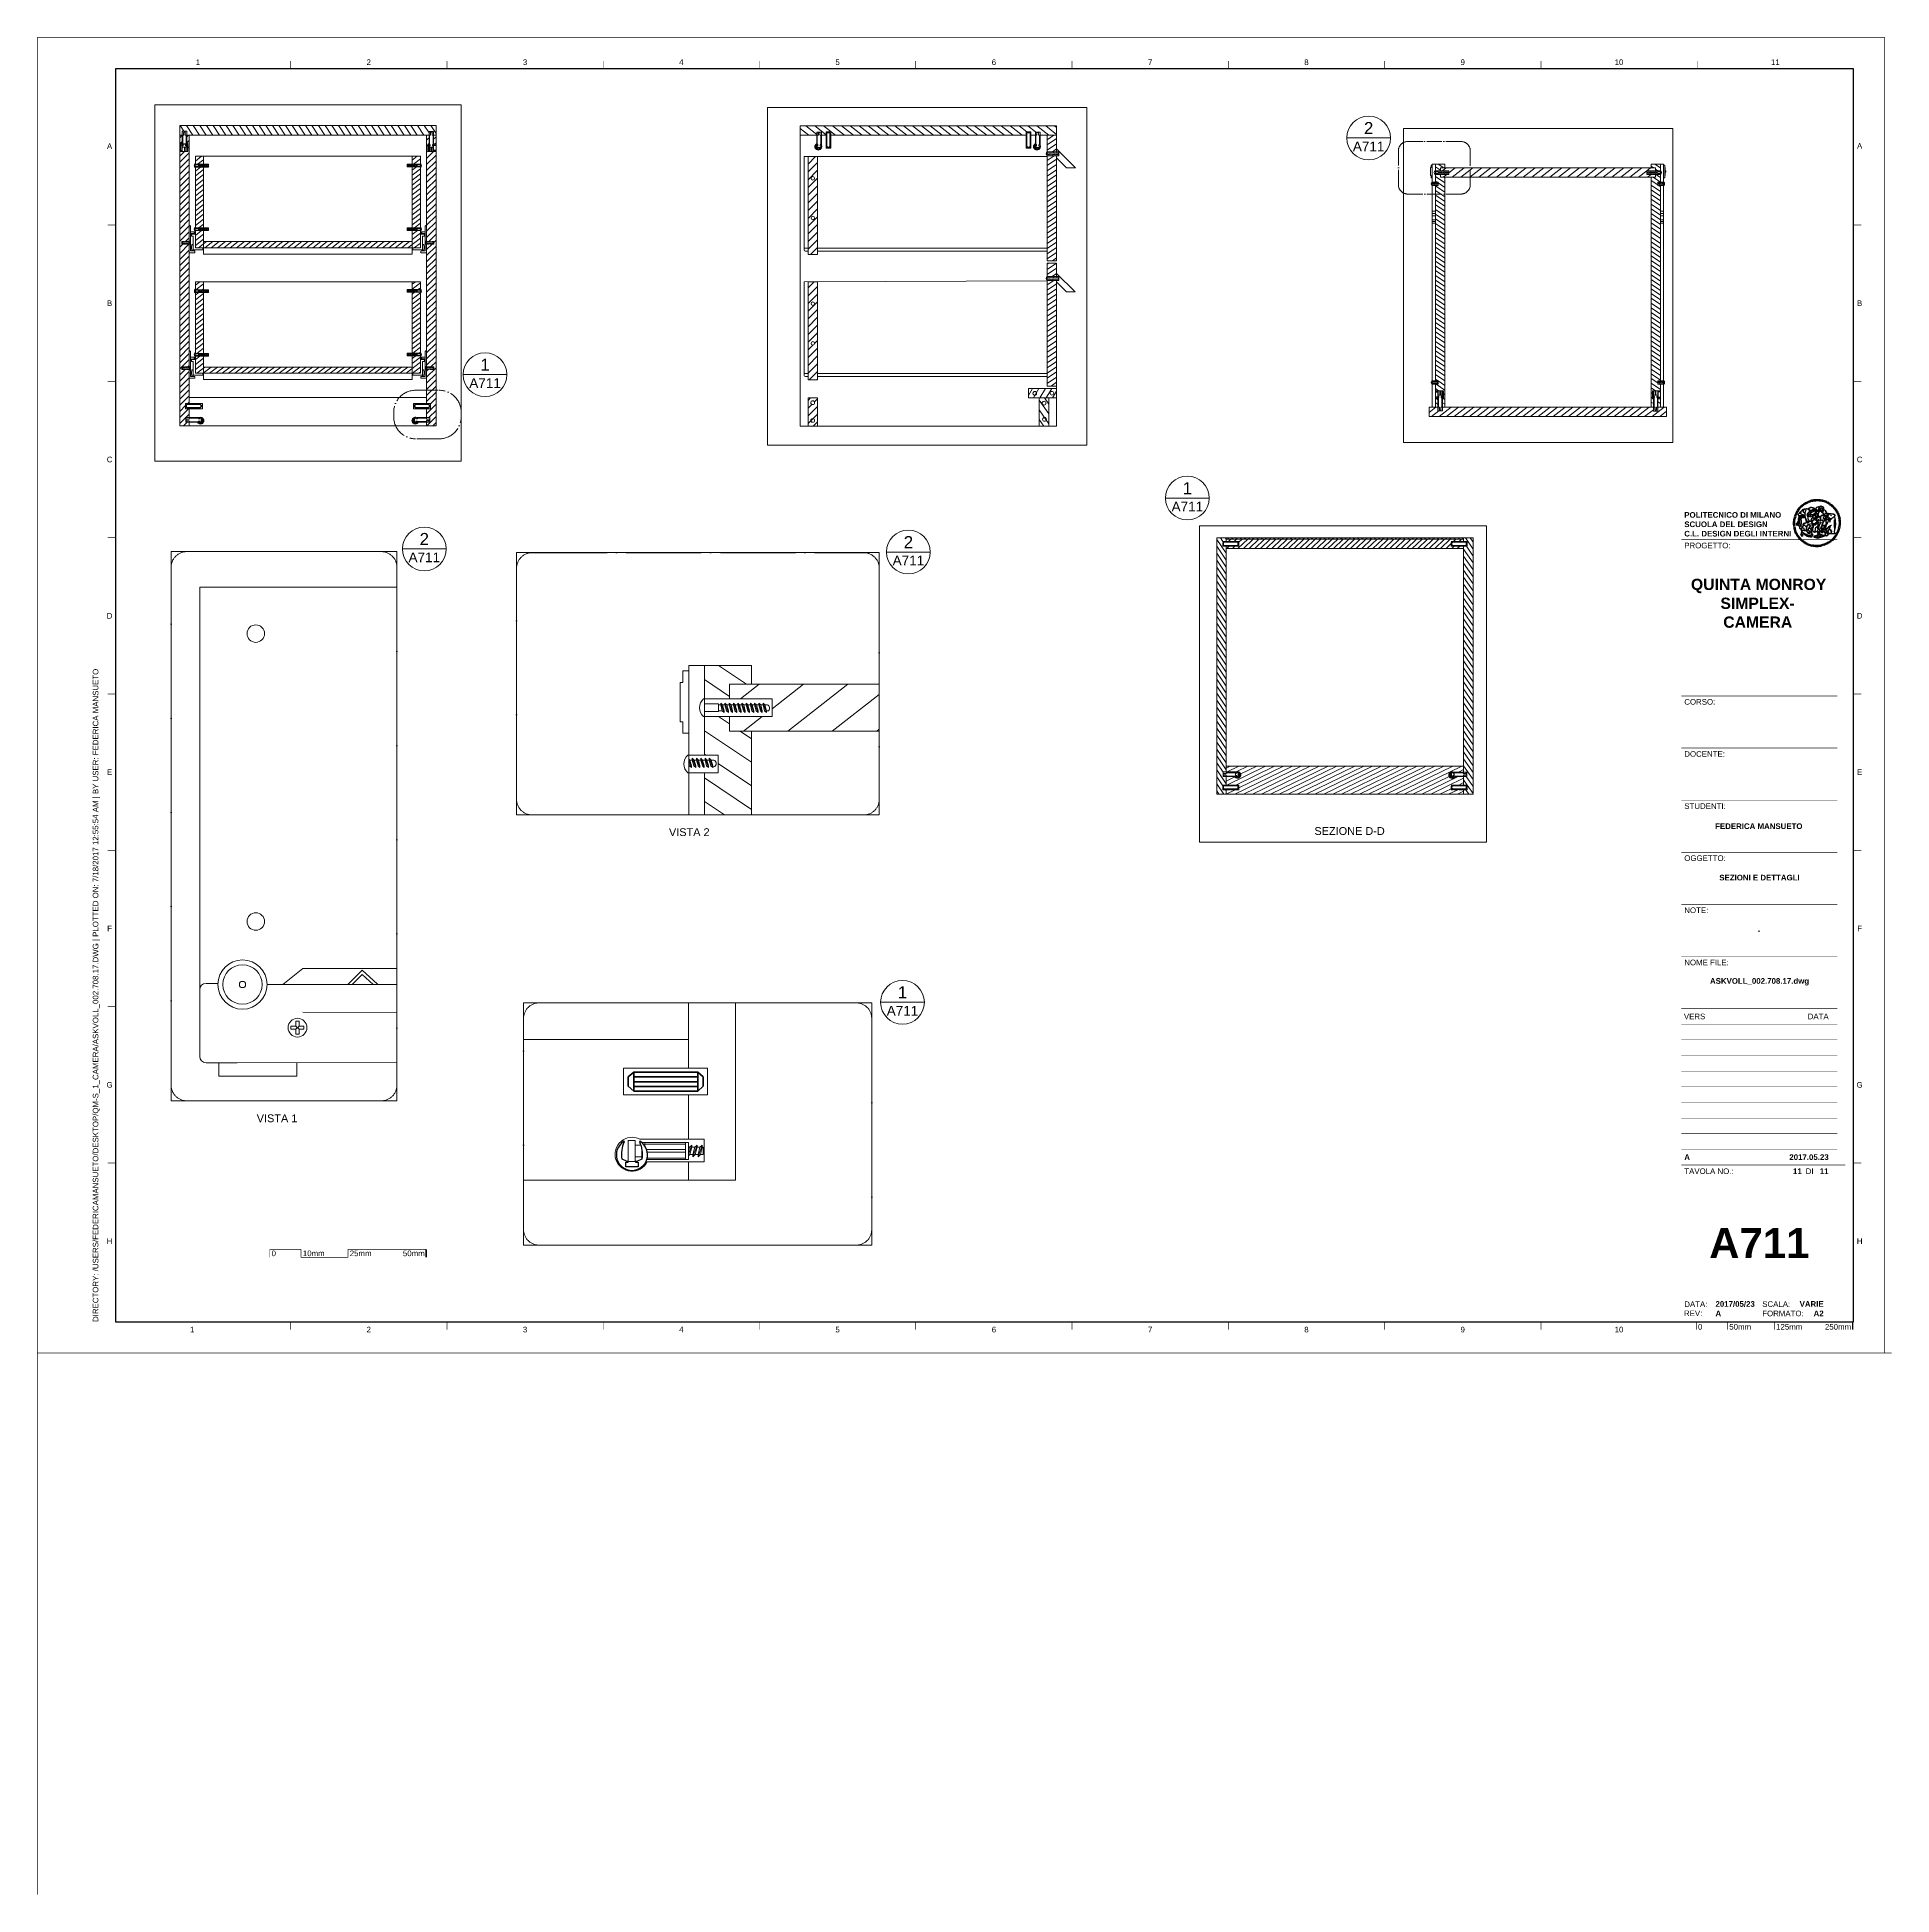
# Paper-space layout 'A711' of a CAD drawing. Header units: millimetres. Extents: x -1 to 593, y -175 to 419.
# The model-space entities are those that its viewports show. They can reach past a viewport. Long polylines and large blocks are cut down to what shows.
import ezdxf
from ezdxf.enums import TextEntityAlignment as Align

# ---------------------------------------------------------------- set-up
doc = ezdxf.new("R2010")
doc.units = ezdxf.units.MM
doc.header["$MEASUREMENT"] = 0
doc.set_wipeout_variables(frame=1)
doc.linetypes.add('ACAD_ISO02W100', pattern=[15, 12, -3])
doc.linetypes.add('ACAD_ISO04W100', pattern=[30, 24, -3, 0, -3])
for name, color, linetype, lineweight in [('A-ANNO-SYMB', 202, 'Continuous', 18), ('linee non sezionate', 8, 'Continuous', 18), ('linee quote', 6, 'Continuous', 18), ('pareti sezionate', 7, 'Continuous', 18), ('retini', 11, 'Continuous', 18), ('RIQUADRO DETTAGLI', 135, 'Continuous', 18), ('riquadro viti', 2, 'Continuous', 18), ('viti e cerniere', 4, 'Continuous', 13)]:
    doc.layers.add(name, color=color, linetype=linetype, lineweight=lineweight)
for name, color, linetype in [('G-ANNO-LOGO', 3, 'Continuous'), ('G-ANNO-TEXT', 3, 'Continuous'), ('G-ANNO-TTLB', 3, 'Continuous'), ('viti sottili', 4, 'Continuous')]:
    doc.layers.add(name, color=color, linetype=linetype)
doc.layers.add('G-ANNO-NPLT', color=210, linetype='Continuous', plot=False)
doc.styles.add('ARIAL', font='Arial.ttf')
doc.styles.add('ARIAL-BOLD', font='Arial Bold.ttf')
doc.styles.add('E-ARIAL', font='Arial.ttf')
doc.styles.get("Standard").update_dxf_attribs({"font": 'Arial.ttf'})
pattern_1 = [(146, (-142.98976, 118.4168), (-0.3494956, -0.5181485), [])]
pattern_2 = [(45, (-302.33636, -44.7635), (-0.4861359, 0.4861359), [])]
pattern_3 = [(45, (-220.23945, -127.4209), (-0.6187184, 0.6187184), [])]

# ---------------------------------------------------------------- blocks, each defined once
blk = doc.blocks.new('logoPolimi')
for p, q in [((-1.49, 1.84), (-1.36, 1.68)), ((-1.41, 1.91), (-1.28, 1.74)), ((-1.32, 1.97), (-1.2, 1.8)), ((-1.22, 2.03), (-1.11, 1.85)), ((-1.13, 2.09), (-1.03, 1.9)), ((-1.03, 2.14), (-0.94, 1.95)), ((-0.93, 2.18), (-0.84, 1.99)), ((-0.83, 2.22), (-0.75, 2.03)), ((-0.72, 2.26), (-0.66, 2.06)), ((-0.61, 2.29), (-0.56, 2.09)), ((-0.51, 2.32), (-0.46, 2.11)), ((-0.4, 2.34), (-0.36, 2.13)), ((-0.29, 2.35), (-0.26, 2.14)), ((-0.18, 2.36), (-0.16, 2.15)), ((-0.07, 2.37), (-0.06, 2.16)), ((0.04, 2.37), (0.04, 2.16)), ((0.15, 2.36), (0.14, 2.16)), ((0.26, 2.36), (0.24, 2.15)), ((0.37, 2.34), (0.34, 2.13)), ((0.48, 2.32), (0.44, 2.12)), ((0.59, 2.3), (0.54, 2.09)), ((0.69, 2.27), (0.63, 2.07)), ((0.8, 2.23), (0.73, 2.03)), ((0.9, 2.19), (0.82, 2)), ((1, 2.15), (0.91, 1.96)), ((1.1, 2.1), (1, 1.91)), ((1.2, 2.04), (1.09, 1.86)), ((1.29, 1.99), (1.18, 1.81)), ((1.38, 1.92), (1.26, 1.75)), ((1.47, 1.86), (1.34, 1.69)), ((-2.37, 0.12), (-2.16, 0.11)), ((-2.37, 0.01), (-2.16, 0.01)), ((-2.36, 0.23), (-2.15, 0.21)), ((-2.35, 0.34), (-2.14, 0.31)), ((-2.33, 0.45), (-2.12, 0.41)), ((-2.3, 0.55), (-2.1, 0.51)), ((-2.28, 0.66), (-2.07, 0.6)), ((-2.24, 0.77), (-2.04, 0.7)), ((-2.2, 0.87), (-2.01, 0.79)), ((-2.16, 0.97), (-1.97, 0.89)), ((-2.11, 1.07), (-1.93, 0.98)), ((-2.06, 1.17), (-1.88, 1.07)), ((-2.01, 1.26), (-1.83, 1.15)), ((-1.94, 1.36), (-1.77, 1.24)), ((-1.88, 1.45), (-1.71, 1.32)), ((-1.84, 0.03), (-1.82, 0.35)), ((-1.81, 1.53), (-1.65, 1.4)), ((-1.74, 1.61), (-1.58, 1.47)), ((-1.73, 0.59), (-1.73, 0.59)), ((-1.73, 0.59), (-1.73, 0.59)), ((-1.66, 1.69), (-1.51, 1.54)), ((-1.65, 0.57), (-1.65, 0.57)), ((-1.59, 1.12), (-1.59, 1.12)), ((-1.58, 1.77), (-1.44, 1.61)), ((-1.51, 0.55), (-1.51, 0.55)), ((-1.51, 0.55), (-1.51, 0.55)), ((-1.31, 0.79), (-1.21, 0.75)), ((-1.21, 0.75), (-1.31, 0.79)), ((-1.21, 0.75), (-1.31, 0.79)), ((-1.21, 0.75), (-1.21, 0.75)), ((-1.21, 0.75), (-1.21, 0.75)), ((-1.19, 0.76), (-1.19, 0.76)), ((-1.19, 0.76), (-1.19, 0.76)), ((-1.17, 0.99), (-1.18, 0.99)), ((-1.18, 0.99), (-1.17, 0.99)), ((-1.16, 0.57), (-1.16, 0.57)), ((-1.16, 0.57), (-1.16, 0.57)), ((-1.1, 0.01), (-0.99, 0.06)), ((-0.99, 0.06), (-1.1, 0.01)), ((-0.99, 0.06), (-1.1, 0.01)), ((-0.99, 0.06), (-0.99, 0.06)), ((-0.99, 0.06), (-0.99, 0.06)), ((-0.97, 0.79), (-0.98, 0.79)), ((-0.89, 0.84), (-0.97, 0.79)), ((-0.97, 0.79), (-0.89, 0.84)), ((-0.96, 1.41), (-0.96, 1.41)), ((-0.96, 1.41), (-0.96, 1.41)), ((-0.89, 0.84), (-0.82, 0.87)), ((-0.82, 0.87), (-0.89, 0.84)), ((-0.89, 0.84), (-0.82, 0.87)), ((-0.88, 0.83), (-0.89, 0.84)), ((-0.85, 1.39), (-0.85, 1.39)), ((-0.85, 1.39), (-0.85, 1.39)), ((-0.84, 0.14), (-0.84, 0.14)), ((-0.77, 1.08), (-0.78, 1.08)), ((-0.78, 1.08), (-0.77, 1.08)), ((-0.61, 1.12), (-0.77, 1.08)), ((-0.77, 1.08), (-0.61, 1.12)), ((-0.77, 1.08), (-0.61, 1.12)), ((-0.75, 1.3), (-0.76, 1.29)), ((-0.76, 1.29), (-0.75, 1.3)), ((-0.65, 0.99), (-0.7, 0.96)), ((-0.69, 0.18), (-0.68, 0.18)), ((-0.66, 0.93), (-0.66, 0.93)), ((-0.66, 0.93), (-0.64, 0.93)), ((-0.66, 0.93), (-0.66, 0.93)), ((-0.66, 0.93), (-0.66, 0.93)), ((-0.63, 1.01), (-0.63, 1.01)), ((-0.63, 1.01), (-0.62, 1.01)), ((-0.63, 0.66), (-0.63, 0.66)), ((-0.6, 1.12), (-0.61, 1.12)), ((-0.61, 1.12), (-0.6, 1.12)), ((-0.61, 1.12), (-0.6, 1.12)), ((-0.61, 0.86), (-0.57, 0.85)), ((-0.57, 0.85), (-0.61, 0.86)), ((-0.61, 0.86), (-0.57, 0.85)), ((-0.53, 1.08), (-0.6, 1.12)), ((-0.6, 1.12), (-0.6, 1.11)), ((-0.6, 1.12), (-0.53, 1.08)), ((-0.57, 0.8), (-0.59, 0.8)), ((-0.57, 0.85), (-0.53, 0.84)), ((-0.57, 0.85), (-0.57, 0.85)), ((-0.57, 0.85), (-0.57, 0.85)), ((-0.57, 0.85), (-0.53, 0.84)), ((-0.56, 0.29), (-0.49, 0.48)), ((-0.56, 0.14), (-0.56, 0.29)), ((-0.5, 0.11), (-0.56, 0.14)), ((-0.53, 0.84), (-0.51, 0.84)), ((-0.53, 0.84), (-0.51, 0.84)), ((-0.53, 0.84), (-0.53, 0.84)), ((-0.51, 0.11), (-0.51, 0.11)), ((-0.51, 0.11), (-0.51, 0.11)), ((-0.34, 0.33), (-0.5, 0.11)), ((-0.49, 0.48), (-0.41, 0.55)), ((-0.42, 0.8), (-0.47, 0.79)), ((-0.42, 0.8), (-0.47, 0.79)), ((-0.47, 0.79), (-0.45, 0.76)), ((-0.47, 0.79), (-0.45, 0.76)), ((-0.45, 1.14), (-0.42, 1.11)), ((-0.42, 1.26), (-0.36, 1.22)), ((-0.41, 0.55), (-0.34, 0.49)), ((-0.4, 1.37), (-0.38, 1.38)), ((-0.39, 1.37), (-0.4, 1.37)), ((-0.35, 1.33), (-0.4, 1.37)), ((-0.39, 1.24), (-0.4, 1.23)), ((-0.38, 1.14), (-0.38, 1.14)), ((-0.34, 0.49), (-0.09, 0.48)), ((-0.16, 0.32), (-0.34, 0.33)), ((-0.14, 0.32), (-0.31, 0.34)), ((-0.28, 1.3), (-0.29, 1.3)), ((-0.28, 1.3), (-0.28, 1.3)), ((-0.16, 1.24), (-0.16, 1.25)), ((-0.16, 1.25), (-0.16, 1.25)), ((-0.16, 0.49), (-0.14, 0.64)), ((-0.06, 0.27), (-0.16, 0.32)), ((-0.1, 0.88), (-0.09, 0.87)), ((-0.08, 1.37), (-0.08, 1.38)), ((-0.08, 1.23), (-0.05, 1.21)), ((-0.05, 1.21), (-0.08, 1.23)), ((-0.08, 1.23), (-0.05, 1.21)), ((-0.03, 0.26), (-0.06, 0.27)), ((-0.05, 1.21), (-0.04, 1.21)), ((-0.04, 1.21), (-0.05, 1.21)), ((-0.04, 1.21), (-0.04, 1.21)), ((-0.04, 1.21), (-0.04, 1.21)), ((-0.04, 0.48), (-0.03, 0.26)), ((0.03, 1.15), (0.03, 1.15)), ((0.03, 0.66), (0.03, 0.67)), ((0.07, 0.58), (0.07, 0.57)), ((0.1, 1.18), (0.1, 1.18)), ((0.1, 0.84), (0.1, 0.84)), ((0.13, 1.32), (0.17, 1.19)), ((0.14, 0.71), (0.34, 0.65)), ((0.31, 0.56), (0.17, 0.63)), ((0.27, 1.61), (0.27, 1.61)), ((0.27, 1.61), (0.27, 1.61)), ((0.27, 1.61), (0.27, 1.61)), ((0.29, 1.29), (0.29, 1.29)), ((0.29, 1.29), (0.29, 1.29)), ((0.29, 1.29), (0.29, 1.29)), ((0.29, 1.29), (0.29, 1.29)), ((0.33, 0.49), (0.34, 0.49)), ((0.33, 0.03), (0.35, 0.03)), ((0.33, 0.03), (0.35, 0.03)), ((0.34, 0.65), (0.34, 0.64)), ((0.35, 0.03), (0.57, 0.06)), ((0.35, 0.03), (0.57, 0.06)), ((0.35, 0.03), (0.35, 0.03)), ((0.35, 0.03), (0.35, 0.03)), ((0.38, 1.36), (0.37, 1.35)), ((0.38, 0.34), (0.37, 0.34)), ((0.38, 0.34), (0.38, 0.34)), ((0.43, 0.67), (0.39, 0.64)), ((0.49, 1.05), (0.51, 1.13)), ((0.51, 1.13), (0.49, 1.05)), ((0.49, 1.05), (0.51, 1.13)), ((0.51, 1.31), (0.5, 1.29)), ((0.51, 1.13), (0.52, 1.23)), ((0.52, 1.23), (0.51, 1.23)), ((0.51, 1.23), (0.52, 1.23)), ((0.52, 1.23), (0.51, 1.13)), ((0.51, 1.13), (0.52, 1.23)), ((0.52, 1.24), (0.6, 1.37)), ((0.52, 1.23), (0.6, 1.36)), ((0.6, 1.36), (0.52, 1.23)), ((0.52, 1.23), (0.52, 1.23)), ((0.52, 1.23), (0.52, 1.24)), ((0.52, 1.23), (0.52, 1.23)), ((0.55, 1.07), (0.53, 1.06)), ((0.53, 1.04), (0.53, 1.06)), ((0.53, 1.05), (0.53, 1.04)), ((0.54, 0.3), (0.63, 0.32)), ((0.54, -0.08), (0.61, 0.06)), ((0.61, 0.06), (0.54, -0.08)), ((0.54, -0.08), (0.61, 0.06)), ((0.56, 0.19), (0.59, 0.21)), ((0.57, 1.07), (0.57, 1.07)), ((0.57, 1.07), (0.57, 1.07)), ((0.57, 1.07), (0.57, 1.07)), ((0.57, 1.07), (0.57, 1.07)), ((0.57, 1.07), (0.57, 1.07)), ((0.57, 1.07), (0.57, 1.07)), ((0.57, 1.07), (0.57, 1.07)), ((0.58, 0.3), (0.59, 0.29)), ((0.59, 0.78), (0.59, 0.79)), ((0.59, 0.79), (0.59, 0.79)), ((0.59, 0.79), (0.59, 0.79)), ((0.59, 0.79), (0.59, 0.78)), ((0.61, 0.06), (0.6, 0.07)), ((0.6, 0.07), (0.61, 0.06)), ((0.61, 0.06), (0.61, 0.07)), ((0.62, 0.21), (0.65, 0.22)), ((0.64, 1.37), (0.65, 1.37)), ((0.69, 0.86), (0.68, 0.86)), ((0.68, 0.86), (0.69, 0.86)), ((0.68, 0.76), (0.68, 0.76)), ((0.76, 0.26), (0.76, 0.26)), ((0.82, 0.35), (0.84, 0.36)), ((0.82, 0.35), (0.82, 0.35)), ((0.84, 0.36), (0.84, 0.37)), ((0.85, 0.34), (1.05, 0.35)), ((0.93, 1.05), (0.93, 1.05)), ((0.93, 1.05), (0.93, 1.05)), ((0.93, 1.05), (0.93, 1.04)), ((0.93, 1.05), (0.93, 1.05)), ((0.97, 0.66), (0.96, 0.66)), ((1.01, 0.97), (0.98, 0.96)), ((1.17, 0.96), (1.17, 0.95)), ((1.17, 0.95), (1.17, 0.95)), ((1.34, 0.37), (1.26, 0.04)), ((1.27, 0.37), (1.27, 0.38)), ((1.28, 0.95), (1.28, 0.95)), ((1.37, 0.73), (1.46, 0.81)), ((1.41, 0.4), (1.41, 0.41)), ((1.56, 1.79), (1.42, 1.63)), ((1.64, 1.71), (1.49, 1.56)), ((1.49, 0.9), (1.57, 0.92)), ((1.72, 1.63), (1.56, 1.49)), ((1.67, 0.6), (1.57, 0.53)), ((1.79, 1.55), (1.63, 1.41)), ((1.86, 1.47), (1.7, 1.34)), ((1.93, 1.38), (1.76, 1.26)), ((1.99, 1.29), (1.81, 1.17)), ((2.05, 1.19), (1.87, 1.09)), ((2.1, 1.1), (1.92, 1)), ((2.15, 1), (1.96, 0.91)), ((2.19, 0.9), (2, 0.82)), ((2.23, 0.79), (2.04, 0.72)), ((2.27, 0.69), (2.07, 0.63)), ((2.3, 0.58), (2.09, 0.53)), ((2.32, 0.47), (2.12, 0.43)), ((2.34, 0.37), (2.13, 0.33)), ((2.36, 0.26), (2.15, 0.23)), ((2.37, 0.15), (2.16, 0.13)), ((2.37, 0.04), (2.16, 0.03)), ((-2.37, -0.1), (-2.16, -0.09)), ((-2.36, -0.21), (-2.15, -0.19)), ((-2.35, -0.32), (-2.14, -0.29)), ((-2.33, -0.43), (-2.12, -0.39)), ((-2.31, -0.54), (-2.1, -0.49)), ((-2.28, -0.65), (-2.08, -0.59)), ((-2.25, -0.75), (-2.05, -0.69)), ((-2.21, -0.86), (-2.02, -0.78)), ((-2.17, -0.96), (-1.98, -0.87)), ((-2.12, -1.06), (-1.93, -0.96)), ((-2.07, -1.16), (-1.89, -1.05)), ((-2.04, -0.15), (-1.97, -0.2)), ((-2.01, -1.25), (-1.84, -1.14)), ((-1.95, -1.34), (-1.78, -1.22)), ((-1.89, -1.43), (-1.72, -1.31)), ((-1.82, -1.52), (-1.66, -1.38)), ((-1.75, -1.6), (-1.59, -1.46)), ((-1.67, -1.68), (-1.52, -1.53)), ((-1.58, -0.12), (-1.6, -0.18)), ((-1.6, -0.18), (-1.58, -0.28)), ((-1.57, -0.54), (-1.59, -0.54)), ((-1.59, -0.54), (-1.59, -0.54)), ((-1.59, -1.76), (-1.45, -1.6)), ((-1.56, -0.32), (-1.56, -0.31)), ((-1.56, -0.31), (-1.56, -0.31)), ((-1.53, -0.65), (-1.53, -0.65)), ((-1.53, -0.65), (-1.53, -0.65)), ((-1.51, -1.83), (-1.37, -1.67)), ((-1.48, -0.86), (-1.48, -0.85)), ((-1.42, -0.37), (-1.42, -0.37)), ((-1.42, -1.9), (-1.29, -1.73)), ((-1.38, -0.46), (-1.38, -0.46)), ((-1.33, -1.96), (-1.21, -1.79)), ((-1.31, -0.24), (-1.31, -0.23)), ((-1.31, -0.23), (-1.31, -0.24)), ((-1.23, -0.19), (-1.23, -0.19)), ((-1.23, -0.19), (-1.23, -0.19)), ((-1.23, -0.19), (-1.23, -0.19)), ((-1.23, -0.19), (-1.23, -0.19)), ((-1.01, -0.39), (-1.02, -0.39)), ((-1.02, -0.39), (-1.01, -0.39)), ((-1.02, -0.7), (-1.02, -0.7)), ((-1.02, -0.7), (-1.02, -0.7)), ((-1.02, -0.7), (-1.02, -0.7)), ((-0.79, -0.51), (-0.83, -0.58)), ((-0.83, -0.58), (-0.79, -0.51)), ((-0.83, -0.58), (-0.79, -0.51)), ((-0.78, -1.05), (-0.83, -0.94)), ((-0.83, -0.94), (-0.78, -1.05)), ((-0.83, -0.94), (-0.83, -0.94)), ((-0.83, -0.94), (-0.78, -1.05)), ((-0.82, -1.23), (-0.82, -1.23)), ((-0.82, -1.23), (-0.77, -1.23)), ((-0.77, -1.23), (-0.82, -1.23)), ((-0.82, -1.23), (-0.82, -1.23)), ((-0.77, -1.23), (-0.82, -1.23)), ((-0.75, -0.96), (-0.8, -0.89)), ((-0.8, -0.89), (-0.79, -0.92)), ((-0.79, -0.92), (-0.8, -0.89)), ((-0.8, -0.89), (-0.75, -0.96)), ((-0.79, -0.92), (-0.8, -0.89)), ((-0.8, -0.89), (-0.8, -0.89)), ((-0.8, -0.89), (-0.75, -0.96)), ((-0.79, -0.92), (-0.78, -0.95)), ((-0.78, -0.95), (-0.79, -0.92)), ((-0.78, -0.95), (-0.79, -0.92)), ((-0.77, -0.49), (-0.78, -0.48)), ((-0.78, -0.48), (-0.77, -0.49)), ((-0.78, -0.95), (-0.76, -1)), ((-0.76, -1), (-0.78, -0.95)), ((-0.76, -1), (-0.78, -0.95)), ((-0.71, -0.89), (-0.75, -0.87)), ((-0.75, -0.87), (-0.71, -0.89)), ((-0.75, -0.87), (-0.71, -0.89)), ((-0.72, -1.01), (-0.75, -0.96)), ((-0.75, -0.96), (-0.72, -1.01)), ((-0.75, -0.96), (-0.72, -1.01)), ((-0.64, -0.93), (-0.71, -0.89)), ((-0.71, -0.89), (-0.64, -0.93)), ((-0.71, -0.89), (-0.64, -0.93)), ((-0.66, -0.53), (-0.66, -0.53)), ((-0.66, -0.53), (-0.66, -0.53)), ((-0.66, -0.53), (-0.66, -0.53)), ((-0.39, -0.81), (-0.51, -0.69)), ((-0.51, -1.04), (-0.5, -1.04)), ((-0.48, -0.42), (-0.48, -0.42)), ((-0.48, -0.42), (-0.48, -0.42)), ((-0.48, -0.42), (-0.48, -0.42)), ((-0.41, -0.51), (-0.41, -0.51)), ((-0.38, -0.05), (-0.39, -0.12)), ((-0.39, -0.12), (-0.37, -0.1)), ((-0.35, -0.14), (-0.37, -0.08)), ((-0.37, -0.09), (-0.37, -0.09)), ((-0.33, -0.12), (-0.35, -0.14)), ((-0.32, -0.14), (-0.35, -0.14)), ((-0.35, -0.18), (-0.34, -0.22)), ((-0.34, -0.08), (-0.29, -0.16)), ((-0.34, -0.22), (-0.34, -0.22)), ((-0.27, -0.17), (-0.32, -0.14)), ((-0.25, -0.91), (-0.26, -0.9)), ((-0.26, -1.29), (0.1, -1.2)), ((0.1, -1.2), (-0.26, -1.29)), ((0.08, -1.4), (-0.26, -1.29)), ((-0.26, -1.29), (0.08, -1.4)), ((-0.26, -1.38), (-0.26, -1.29)), ((-0.26, -1.29), (-0.26, -1.29)), ((-0.26, -1.29), (-0.26, -1.38)), ((-0.26, -1.29), (0.08, -1.4)), ((-0.26, -1.29), (-0.26, -1.29)), ((0.08, -1.49), (-0.26, -1.38)), ((-0.26, -1.38), (0.09, -1.49)), ((-0.14, -0.15), (-0.16, -0.13)), ((-0.11, -0.04), (-0.12, -0.05)), ((-0.04, -0.41), (-0.01, -0.44)), ((-0.01, -0.44), (-0.04, -0.41)), ((-0.04, -0.41), (-0.01, -0.44)), ((0.07, -0.84), (0.07, -0.84)), ((0.07, -0.84), (0.07, -0.84)), ((0.1, -1.2), (0.08, -1.32)), ((0.08, -1.32), (0.13, -1.2)), ((0.08, -1.4), (0.72, -1.22)), ((0.72, -1.22), (0.08, -1.4)), ((0.08, -1.4), (0.72, -1.22)), ((0.72, -1.31), (0.08, -1.49)), ((0.08, -1.44), (0.08, -1.4)), ((0.08, -1.4), (0.08, -1.44)), ((0.08, -1.4), (0.08, -1.49)), ((0.08, -1.49), (0.08, -1.44)), ((0.08, -1.44), (0.08, -1.44)), ((0.08, -1.44), (0.08, -1.45)), ((0.08, -1.45), (0.08, -1.46)), ((0.08, -1.46), (0.08, -1.49)), ((0.1, -1.01), (0.09, -0.86)), ((0.1, -1.01), (0.09, -0.86)), ((0.09, -1.49), (0.72, -1.31)), ((0.1, -1.2), (0.12, -1.04)), ((0.12, -1.04), (0.1, -1.2)), ((0.13, -1.2), (0.1, -1.2)), ((0.1, -1.2), (0.13, -1.2)), ((0.13, -1.2), (0.1, -1.2)), ((0.1, -1.2), (0.1, -1.2)), ((0.11, -0.44), (0.11, -0.44)), ((0.11, -0.44), (0.11, -0.44)), ((0.12, -0.21), (0.12, -0.21)), ((0.12, -0.21), (0.12, -0.21)), ((0.12, -0.21), (0.12, -0.21)), ((0.12, -0.21), (0.12, -0.21)), ((0.12, -0.21), (0.12, -0.21)), ((0.12, -0.21), (0.12, -0.21)), ((0.12, -0.21), (0.12, -0.21)), ((0.12, -0.21), (0.12, -0.21)), ((0.12, -0.21), (0.12, -0.21)), ((0.12, -0.21), (0.12, -0.21)), ((0.12, -0.21), (0.12, -0.21)), ((0.12, -0.21), (0.12, -0.21)), ((0.12, -0.21), (0.12, -0.21)), ((0.12, -0.56), (0.14, -0.53)), ((0.14, -0.53), (0.12, -0.56)), ((0.12, -0.56), (0.14, -0.53)), ((0.12, -1.04), (0.12, -1.04)), ((0.12, -1.04), (0.12, -1.04)), ((0.12, -1.04), (0.12, -1.04)), ((0.21, -0.99), (0.13, -1.2)), ((0.13, -1.2), (0.21, -0.99)), ((0.36, -1.14), (0.13, -1.2)), ((0.13, -1.2), (0.26, -1.17)), ((0.14, -0.53), (0.16, -0.49)), ((0.16, -0.49), (0.14, -0.53)), ((0.14, -0.53), (0.16, -0.49)), ((0.16, -0.49), (0.16, -0.49)), ((0.16, -0.49), (0.16, -0.49)), ((0.28, -1.19), (0.21, -0.99)), ((0.21, -0.99), (0.31, -1.27)), ((0.24, -0.17), (0.24, -0.16)), ((0.24, -0.16), (0.24, -0.17)), ((0.25, -0.84), (0.25, -0.88)), ((0.25, -0.88), (0.25, -0.84)), ((0.25, -0.88), (0.25, -0.84)), ((0.25, -0.88), (0.29, -1.17)), ((0.26, -0.88), (0.25, -0.88)), ((0.31, -1.27), (0.25, -0.88)), ((0.26, -1.17), (0.28, -1.16)), ((0.28, -1.16), (0.36, -1.14)), ((0.29, -1.17), (0.28, -1.19)), ((0.36, -1.14), (0.72, -1.22)), ((0.72, -1.22), (0.36, -1.14)), ((0.49, -0.31), (0.49, -0.31)), ((0.49, -0.31), (0.49, -0.31)), ((0.5, -0.27), (0.5, -0.27)), ((0.51, -0.27), (0.51, -0.27)), ((0.72, -0.81), (0.75, -0.89)), ((0.72, -1.22), (0.72, -1.31)), ((0.72, -1.31), (0.72, -1.22)), ((0.74, -0.23), (0.74, -0.23)), ((0.74, -0.23), (0.75, -0.24)), ((0.75, -0.23), (0.75, -0.23)), ((0.86, -0.25), (0.82, -0.34)), ((0.87, -0.22), (0.86, -0.23)), ((0.87, -0.22), (0.86, -0.25)), ((0.96, -0.58), (0.96, -0.57)), ((1.05, -1.05), (1.04, -1.05)), ((1.28, -2), (1.17, -1.82)), ((1.37, -1.93), (1.25, -1.76)), ((1.31, -0.27), (1.3, -0.26)), ((1.3, -0.26), (1.3, -0.26)), ((1.3, -0.26), (1.3, -0.26)), ((1.3, -0.26), (1.31, -0.27)), ((1.3, -0.26), (1.3, -0.26)), ((1.46, -1.87), (1.33, -1.7)), ((1.54, -1.8), (1.41, -1.64)), ((1.63, -1.72), (1.48, -1.57)), ((1.71, -1.65), (1.55, -1.5)), ((1.78, -1.57), (1.62, -1.43)), ((1.85, -1.48), (1.69, -1.35)), ((1.92, -1.39), (1.75, -1.27)), ((1.98, -1.3), (1.81, -1.19)), ((2.04, -1.21), (1.86, -1.1)), ((2.09, -1.11), (1.91, -1.01)), ((2.14, -1.01), (1.95, -0.92)), ((2.19, -0.91), (1.99, -0.83)), ((2.23, -0.81), (2.03, -0.74)), ((2.26, -0.7), (2.06, -0.64)), ((2.29, -0.6), (2.09, -0.55)), ((2.32, -0.49), (2.11, -0.45)), ((2.34, -0.38), (2.13, -0.35)), ((2.35, -0.27), (2.15, -0.25)), ((2.37, -0.08), (2.16, -0.07)), ((2.36, -0.16), (2.16, -0.15)), ((-1.24, -2.02), (-1.13, -1.84)), ((-1.14, -2.08), (-1.04, -1.89)), ((-1.04, -2.13), (-0.95, -1.94)), ((-0.94, -2.18), (-0.86, -1.98)), ((-0.84, -2.22), (-0.77, -2.02)), ((-0.74, -2.25), (-0.67, -2.05)), ((-0.63, -2.29), (-0.57, -2.08)), ((-0.52, -2.31), (-0.48, -2.11)), ((-0.42, -2.33), (-0.38, -2.13)), ((-0.31, -2.35), (-0.28, -2.14)), ((-0.2, -2.36), (-0.18, -2.15)), ((-0.09, -2.37), (-0.08, -2.16)), ((0.03, -2.37), (0.02, -2.16)), ((0.14, -2.37), (0.12, -2.16)), ((0.25, -2.36), (0.22, -2.15)), ((0.35, -2.34), (0.32, -2.14)), ((0.46, -2.32), (0.42, -2.12)), ((0.57, -2.3), (0.52, -2.1)), ((0.68, -2.27), (0.62, -2.07)), ((0.78, -2.24), (0.71, -2.04)), ((0.89, -2.2), (0.81, -2)), ((0.99, -2.15), (0.9, -1.96)), ((1.09, -2.11), (0.99, -1.92)), ((1.19, -2.05), (1.08, -1.87))]:
    blk.add_line(p, q)
for points in [[(-1.9, 0.12), (-1.94, 0.02), (-2.05, -0.09), (-2.05, -0.09)], [(-1.86, 0.38), (-1.86, 0.38), (-1.87, 0.19), (-1.9, 0.12)], [(-1.76, 0.6), (-1.76, 0.6), (-1.84, 0.57), (-1.86, 0.38)], [(-1.86, -0.04), (-1.84, 0.02), (-1.84, 0.03), (-1.84, 0.03)], [(-1.82, 0.78), (-1.83, 0.8), (-1.85, 0.86), (-1.83, 0.88)], [(-1.82, 0.78), (-1.83, 0.8), (-1.85, 0.86), (-1.83, 0.88)], [(-1.83, 0.88), (-1.81, 0.9), (-1.76, 0.96), (-1.76, 0.96)], [(-1.83, 0.88), (-1.81, 0.9), (-1.76, 0.96), (-1.76, 0.96)], [(-1.76, 0.6), (-1.83, 0.7), (-1.78, 0.74), (-1.78, 0.74)], [(-1.78, 0.74), (-1.79, 0.74), (-1.83, 0.7), (-1.76, 0.6)], [(-1.78, 0.74), (-1.8, 0.76), (-1.81, 0.78), (-1.82, 0.78)], [(-1.78, 0.74), (-1.8, 0.76), (-1.81, 0.78), (-1.82, 0.78)], [(-1.82, 0.35), (-1.81, 0.5), (-1.73, 0.59), (-1.73, 0.59)], [(-1.82, -0.19), (-1.73, -0.07), (-1.75, 0.14), (-1.75, 0.3)], [(-1.75, 0.33), (-1.75, 0.17), (-1.73, -0.05), (-1.8, -0.17)], [(-1.78, 0.74), (-1.75, 0.72), (-1.72, 0.69), (-1.68, 0.7)], [(-1.68, 0.7), (-1.72, 0.69), (-1.75, 0.72), (-1.78, 0.74)], [(-1.68, 0.7), (-1.72, 0.69), (-1.75, 0.72), (-1.78, 0.74)], [(-1.78, 0.74), (-1.78, 0.74), (-1.78, 0.74), (-1.78, 0.74)], [(-1.76, 0.96), (-1.68, 1.1), (-1.59, 1.12), (-1.59, 1.12)], [(-1.76, 0.96), (-1.68, 1.1), (-1.6, 1.12), (-1.6, 1.12)], [(-1.73, 0.59), (-1.74, 0.59), (-1.75, 0.6), (-1.76, 0.6)], [(-1.73, 0.59), (-1.74, 0.59), (-1.75, 0.6), (-1.76, 0.6)], [(-1.75, 0.3), (-1.76, 0.47), (-1.65, 0.57), (-1.65, 0.57)], [(-1.65, 0.57), (-1.65, 0.57), (-1.76, 0.5), (-1.75, 0.33)], [(-1.65, 0.57), (-1.68, 0.58), (-1.7, 0.58), (-1.73, 0.59)], [(-1.65, 0.57), (-1.68, 0.58), (-1.7, 0.58), (-1.73, 0.59)], [(-1.5, 0.71), (-1.53, 0.74), (-1.61, 0.71), (-1.68, 0.7)], [(-1.68, 0.7), (-1.61, 0.71), (-1.53, 0.73), (-1.5, 0.71)], [(-1.5, 0.71), (-1.53, 0.73), (-1.61, 0.71), (-1.68, 0.7)], [(-1.51, 0.55), (-1.56, 0.56), (-1.61, 0.56), (-1.65, 0.57)], [(-1.65, 0.57), (-1.61, 0.56), (-1.56, 0.56), (-1.51, 0.55)], [(-1.51, 0.55), (-1.56, 0.56), (-1.61, 0.56), (-1.65, 0.57)], [(-1.59, 1.12), (-1.6, 1.06), (-1.61, 0.99), (-1.61, 0.97)], [(-1.61, 0.97), (-1.61, 0.99), (-1.6, 1.06), (-1.59, 1.12)], [(-1.61, 0.97), (-1.61, 0.99), (-1.6, 1.06), (-1.59, 1.12)], [(-1.61, 0.97), (-1.61, 0.95), (-1.56, 0.88), (-1.54, 0.87)], [(-1.54, 0.87), (-1.56, 0.88), (-1.61, 0.95), (-1.61, 0.97)], [(-1.54, 0.87), (-1.56, 0.88), (-1.61, 0.96), (-1.61, 0.97)], [(-1.59, 1.12), (-1.59, 1.13), (-1.59, 1.15), (-1.58, 1.16)], [(-1.59, 1.12), (-1.59, 1.13), (-1.59, 1.15), (-1.58, 1.16)], [(-1.58, 1.16), (-1.57, 1.21), (-1.52, 1.23), (-1.49, 1.25)], [(-1.58, 1.16), (-1.57, 1.21), (-1.52, 1.23), (-1.49, 1.25)], [(-1.58, 0.36), (-1.58, 0.48), (-1.51, 0.55), (-1.51, 0.55)], [(-1.51, 0.55), (-1.51, 0.55), (-1.58, 0.48), (-1.58, 0.36)], [(-1.51, 0.55), (-1.51, 0.55), (-1.58, 0.48), (-1.58, 0.36)], [(-1.55, 0.04), (-1.55, 0.08), (-1.58, 0.25), (-1.58, 0.36)], [(-1.58, 0.36), (-1.58, 0.25), (-1.55, 0.08), (-1.55, 0.04)], [(-1.58, 0.36), (-1.58, 0.25), (-1.55, 0.08), (-1.55, 0.04)], [(-1.58, -0.12), (-1.57, -0.06), (-1.55, 0.02), (-1.55, 0.04)], [(-1.55, 0.04), (-1.55, 0.02), (-1.57, -0.06), (-1.58, -0.12)], [(-1.55, 0.04), (-1.55, 0.02), (-1.56, -0.04), (-1.57, -0.1)], [(-1.54, 0.87), (-1.52, 0.85), (-1.47, 0.83), (-1.44, 0.83)], [(-1.44, 0.83), (-1.47, 0.83), (-1.52, 0.85), (-1.54, 0.87)], [(-1.45, 0.83), (-1.47, 0.83), (-1.52, 0.85), (-1.54, 0.87)], [(-1.51, 0.55), (-1.33, 0.54), (-1.16, 0.57), (-1.16, 0.57)], [(-1.16, 0.57), (-1.16, 0.57), (-1.33, 0.54), (-1.51, 0.55)], [(-1.16, 0.57), (-1.16, 0.57), (-1.33, 0.54), (-1.51, 0.55)], [(-1.5, 0.71), (-1.46, 0.68), (-1.4, 0.62), (-1.33, 0.66)], [(-1.33, 0.66), (-1.4, 0.62), (-1.46, 0.68), (-1.5, 0.71)], [(-1.33, 0.66), (-1.4, 0.62), (-1.46, 0.68), (-1.5, 0.71)], [(-1.49, 1.25), (-1.46, 1.26), (-1.42, 1.33), (-1.39, 1.36)], [(-1.49, 1.25), (-1.46, 1.27), (-1.43, 1.34), (-1.39, 1.36)], [(-1.31, 0.79), (-1.33, 0.79), (-1.42, 0.83), (-1.45, 0.83)], [(-1.44, 0.83), (-1.42, 0.83), (-1.33, 0.79), (-1.31, 0.79)], [(-1.31, 0.79), (-1.33, 0.79), (-1.42, 0.83), (-1.44, 0.83)], [(-1.35, 1.1), (-1.4, 1.17), (-1.36, 1.23), (-1.29, 1.31)], [(-1.29, 1.31), (-1.36, 1.23), (-1.4, 1.17), (-1.35, 1.1)], [(-1.35, 1.1), (-1.4, 1.17), (-1.36, 1.23), (-1.29, 1.31)], [(-1.39, 1.36), (-1.35, 1.38), (-1.26, 1.4), (-1.19, 1.41)], [(-1.39, 1.36), (-1.35, 1.38), (-1.26, 1.4), (-1.19, 1.41)], [(-1.18, 0.99), (-1.24, 0.97), (-1.3, 1.03), (-1.35, 1.1)], [(-1.35, 1.1), (-1.3, 1.03), (-1.24, 0.97), (-1.18, 0.99)], [(-1.18, 1), (-1.24, 0.97), (-1.3, 1.03), (-1.35, 1.1)], [(-1.33, 0.66), (-1.28, 0.7), (-1.23, 0.73), (-1.21, 0.75)], [(-1.21, 0.75), (-1.23, 0.73), (-1.28, 0.7), (-1.33, 0.66)], [(-1.21, 0.75), (-1.23, 0.73), (-1.28, 0.7), (-1.33, 0.66)], [(-1.29, 1.31), (-1.22, 1.39), (-1.01, 1.41), (-0.96, 1.41)], [(-0.96, 1.41), (-1.01, 1.41), (-1.22, 1.39), (-1.29, 1.31)], [(-1.29, 1.31), (-1.22, 1.39), (-1.01, 1.41), (-0.96, 1.41)], [(-1.24, -0.02), (-1.21, -0.01), (-1.1, 0.01), (-1.1, 0.01)], [(-1.1, 0.01), (-1.1, 0.01), (-1.21, -0.01), (-1.24, -0.02)], [(-1.1, 0.01), (-1.1, 0.01), (-1.21, -0.01), (-1.24, -0.02)], [(-1.21, 0.75), (-1.2, 0.75), (-1.19, 0.76), (-1.19, 0.76)], [(-1.19, 0.76), (-1.19, 0.76), (-1.2, 0.75), (-1.21, 0.75)], [(-1.19, 0.76), (-1.19, 0.76), (-1.2, 0.76), (-1.21, 0.75)], [(-1.19, 1.41), (-1.11, 1.43), (-0.97, 1.41), (-0.97, 1.41)], [(-1.19, 1.41), (-1.12, 1.43), (-0.98, 1.41), (-0.98, 1.41)], [(-1.19, 0.76), (-1.19, 0.77), (-1.18, 0.78), (-1.18, 0.79)], [(-1.18, 0.79), (-1.18, 0.78), (-1.19, 0.77), (-1.19, 0.76)], [(-1.19, 0.76), (-1.19, 0.77), (-1.19, 0.78), (-1.18, 0.79)], [(-1.18, 0.68), (-1.18, 0.68), (-1.19, 0.71), (-1.19, 0.76)], [(-1.19, 0.76), (-1.19, 0.71), (-1.18, 0.68), (-1.18, 0.68)], [(-1.18, 0.68), (-1.18, 0.68), (-1.19, 0.71), (-1.19, 0.76)], [(-1.18, 0.97), (-1.18, 0.97), (-1.18, 0.98), (-1.17, 0.99)], [(-1.17, 0.99), (-1.18, 0.98), (-1.18, 0.97), (-1.18, 0.97)], [(-1.18, 0.97), (-1.18, 0.97), (-1.18, 0.98), (-1.17, 0.99)], [(-1.18, 0.79), (-1.17, 0.86), (-1.18, 0.95), (-1.18, 0.97)], [(-1.18, 0.97), (-1.18, 0.95), (-1.17, 0.86), (-1.18, 0.79)], [(-1.18, 0.79), (-1.17, 0.86), (-1.18, 0.95), (-1.18, 0.97)], [(-1.16, 0.57), (-1.17, 0.6), (-1.18, 0.64), (-1.18, 0.68)], [(-1.18, 0.68), (-1.18, 0.64), (-1.17, 0.6), (-1.16, 0.57)], [(-1.16, 0.57), (-1.17, 0.6), (-1.18, 0.64), (-1.18, 0.68)], [(-1.17, 0.99), (-1.17, 1.03), (-1.16, 1.09), (-1.14, 1.13)], [(-1.09, 0.42), (-1.1, 0.44), (-1.14, 0.48), (-1.16, 0.57)], [(-1.16, 0.57), (-1.14, 0.48), (-1.1, 0.44), (-1.09, 0.42)], [(-1.09, 0.42), (-1.1, 0.44), (-1.14, 0.48), (-1.16, 0.57)], [(-1.14, 1.13), (-1.12, 1.18), (-1.05, 1.31), (-1.05, 1.31)], [(-1.12, 0.46), (-1.12, 0.46), (-1.13, 0.38), (-1.11, 0.26)], [(-1.11, 0.26), (-1.08, 0.14), (-1.05, 0.03), (-1.05, 0.03)], [(-1.02, 0.32), (-1.02, 0.32), (-1.08, 0.4), (-1.09, 0.42)], [(-1.09, 0.42), (-1.08, 0.4), (-1.02, 0.32), (-1.02, 0.32)], [(-1.02, 0.32), (-1.02, 0.32), (-1.08, 0.4), (-1.09, 0.42)], [(-0.98, 0.2), (-0.98, 0.21), (-1.02, 0.32), (-1.02, 0.32)], [(-1.02, 0.32), (-1.02, 0.32), (-0.98, 0.21), (-0.98, 0.2)], [(-0.98, 0.2), (-0.98, 0.21), (-1.02, 0.32), (-1.02, 0.32)], [(-1.01, 0.12), (-1, 0.16), (-0.98, 0.19), (-0.98, 0.2)], [(-0.98, 0.2), (-0.98, 0.19), (-1, 0.16), (-1.01, 0.12)], [(-1.01, 0.12), (-1, 0.16), (-0.98, 0.19), (-0.98, 0.2)], [(-0.99, 0.06), (-1, 0.07), (-1.01, 0.1), (-1.01, 0.12)], [(-1.01, 0.12), (-1.01, 0.1), (-1, 0.07), (-0.99, 0.06)], [(-0.99, 0.06), (-1, 0.07), (-1.01, 0.1), (-1.01, 0.12)], [(-0.99, 0.06), (-0.99, 0.06), (-0.99, 0.06), (-0.98, 0.05)], [(-0.98, 0.05), (-0.99, 0.06), (-0.99, 0.06), (-0.99, 0.06)], [(-0.99, 0.05), (-0.99, 0.06), (-0.99, 0.06), (-0.99, 0.06)], [(-0.95, 0.02), (-0.96, 0.03), (-0.97, 0.04), (-0.99, 0.05)], [(-0.98, 1.41), (-0.98, 1.41), (-0.97, 1.41), (-0.96, 1.41)], [(-0.98, 0.81), (-0.94, 0.85), (-0.92, 0.93), (-0.91, 0.97)], [(-0.91, 0.97), (-0.92, 0.93), (-0.94, 0.85), (-0.98, 0.81)], [(-0.91, 0.97), (-0.92, 0.93), (-0.94, 0.85), (-0.98, 0.81)], [(-0.98, 0.79), (-0.98, 0.81), (-0.98, 0.81), (-0.98, 0.81)], [(-0.98, 0.81), (-0.98, 0.81), (-0.98, 0.81), (-0.98, 0.79)], [(-0.98, 0.81), (-0.98, 0.81), (-0.98, 0.81), (-0.98, 0.79)], [(-0.98, 0.79), (-0.98, 0.79), (-0.98, 0.78), (-0.97, 0.77)], [(-0.98, 0.79), (-0.98, 0.79), (-0.98, 0.78), (-0.97, 0.77)], [(-0.98, 0.05), (-0.97, 0.04), (-0.96, 0.03), (-0.95, 0.02)], [(-0.95, 0.02), (-0.96, 0.03), (-0.97, 0.04), (-0.98, 0.05)], [(-0.97, 1.41), (-0.97, 1.41), (-0.97, 1.41), (-0.96, 1.41)], [(-0.97, 0.77), (-0.96, 0.74), (-0.91, 0.64), (-0.91, 0.57)], [(-0.97, 0.77), (-0.96, 0.74), (-0.91, 0.64), (-0.91, 0.57)], [(-0.96, 1.41), (-0.94, 1.41), (-0.9, 1.41), (-0.85, 1.39)], [(-0.96, 1.41), (-0.94, 1.41), (-0.9, 1.41), (-0.85, 1.39)], [(-0.95, 0.02), (-0.94, 0.01), (-0.92, 0.01), (-0.9, 0.01)], [(-0.9, 0.01), (-0.92, 0.01), (-0.94, 0.01), (-0.95, 0.02)], [(-0.91, 0.01), (-0.92, 0.01), (-0.94, 0.01), (-0.95, 0.02)], [(-0.91, 0.97), (-0.89, 1), (-0.87, 1.01), (-0.84, 1.02)], [(-0.84, 1.02), (-0.87, 1.01), (-0.89, 1), (-0.91, 0.97)], [(-0.84, 1.02), (-0.87, 1.01), (-0.89, 1.01), (-0.91, 0.97)], [(-0.91, 0.57), (-0.91, 0.5), (-0.9, 0.43), (-0.88, 0.37)], [(-0.91, 0.57), (-0.91, 0.5), (-0.9, 0.43), (-0.88, 0.37)], [(-0.87, 0.03), (-0.87, 0.03), (-0.89, 0.01), (-0.91, 0.01)], [(-0.9, 0.01), (-0.89, 0.01), (-0.87, 0.03), (-0.87, 0.03)], [(-0.87, 0.03), (-0.87, 0.03), (-0.89, 0.01), (-0.9, 0.01)], [(-0.88, 0.84), (-0.88, 0.84), (-0.89, 0.79), (-0.88, 0.77)], [(-0.88, 0.77), (-0.89, 0.79), (-0.88, 0.83), (-0.88, 0.83)], [(-0.74, 0.66), (-0.85, 0.67), (-0.88, 0.77), (-0.88, 0.77)], [(-0.88, 0.77), (-0.88, 0.77), (-0.85, 0.67), (-0.74, 0.66)], [(-0.88, 0.37), (-0.86, 0.32), (-0.83, 0.25), (-0.82, 0.25)], [(-0.88, 0.37), (-0.86, 0.32), (-0.83, 0.25), (-0.82, 0.25)], [(-0.87, 0.03), (-0.86, 0.03), (-0.86, 0.05), (-0.86, 0.06)], [(-0.86, 0.06), (-0.86, 0.05), (-0.86, 0.03), (-0.87, 0.03)], [(-0.86, 0.06), (-0.86, 0.05), (-0.86, 0.03), (-0.87, 0.03)], [(-0.85, 1.39), (-0.86, 1.42), (-0.8, 1.45), (-0.8, 1.46)], [(-0.85, 1.39), (-0.86, 1.42), (-0.83, 1.44), (-0.82, 1.45)], [(-0.86, 0.06), (-0.86, 0.07), (-0.86, 0.1), (-0.85, 0.11)], [(-0.85, 0.11), (-0.86, 0.1), (-0.86, 0.07), (-0.86, 0.06)], [(-0.85, 0.11), (-0.86, 0.1), (-0.86, 0.07), (-0.86, 0.06)], [(-0.81, 1.36), (-0.83, 1.37), (-0.84, 1.38), (-0.85, 1.39)], [(-0.85, 1.39), (-0.84, 1.38), (-0.83, 1.37), (-0.81, 1.36)], [(-0.85, 1.39), (-0.84, 1.38), (-0.83, 1.37), (-0.81, 1.36)], [(-0.85, 0.11), (-0.85, 0.12), (-0.84, 0.14), (-0.84, 0.14)], [(-0.84, 0.14), (-0.84, 0.14), (-0.85, 0.12), (-0.85, 0.11)], [(-0.84, 0.14), (-0.84, 0.14), (-0.85, 0.12), (-0.85, 0.11)], [(-0.84, 1.02), (-0.83, 1.03), (-0.81, 1.05), (-0.78, 1.08)], [(-0.78, 1.08), (-0.81, 1.05), (-0.83, 1.03), (-0.84, 1.02)], [(-0.78, 1.08), (-0.81, 1.05), (-0.83, 1.03), (-0.84, 1.02)], [(-0.84, 0.14), (-0.83, 0.15), (-0.81, 0.16), (-0.81, 0.16)], [(-0.81, 0.16), (-0.81, 0.16), (-0.83, 0.15), (-0.84, 0.14)], [(-0.81, 0.16), (-0.81, 0.16), (-0.84, 0.15), (-0.84, 0.14)], [(-0.84, 0.15), (-0.84, 0.15), (-0.84, 0.15), (-0.84, 0.14)], [(-0.84, 0.14), (-0.84, 0.14), (-0.84, 0.14), (-0.84, 0.14)], [(-0.84, 0.14), (-0.84, 0.14), (-0.84, 0.14), (-0.84, 0.14)], [(-0.84, 0.14), (-0.84, 0.14), (-0.84, 0.14), (-0.84, 0.14)], [(-0.82, 1.45), (-0.82, 1.45), (-0.8, 1.45), (-0.8, 1.45)], [(-0.82, 0.87), (-0.82, 0.87), (-0.72, 0.91), (-0.66, 0.93)], [(-0.66, 0.93), (-0.72, 0.91), (-0.82, 0.87), (-0.82, 0.87)], [(-0.82, 0.87), (-0.82, 0.87), (-0.72, 0.91), (-0.66, 0.93)], [(-0.82, 0.25), (-0.8, 0.25), (-0.77, 0.24), (-0.77, 0.23)], [(-0.82, 0.25), (-0.8, 0.25), (-0.78, 0.24), (-0.77, 0.23)], [(-0.76, 1.29), (-0.77, 1.32), (-0.79, 1.34), (-0.81, 1.36)], [(-0.81, 1.36), (-0.79, 1.34), (-0.77, 1.32), (-0.76, 1.29)], [(-0.81, 1.36), (-0.79, 1.34), (-0.77, 1.32), (-0.76, 1.3)], [(-0.81, 0.16), (-0.8, 0.17), (-0.8, 0.17), (-0.79, 0.18)], [(-0.79, 0.18), (-0.8, 0.17), (-0.8, 0.17), (-0.81, 0.16)], [(-0.79, 0.18), (-0.8, 0.17), (-0.8, 0.17), (-0.81, 0.16)], [(-0.8, 1.46), (-0.8, 1.49), (-0.69, 1.51), (-0.69, 1.51)], [(-0.8, 1.46), (-0.8, 1.49), (-0.75, 1.49), (-0.75, 1.49)], [(-0.8, 1.45), (-0.8, 1.45), (-0.8, 1.46), (-0.8, 1.46)], [(-0.79, 0.18), (-0.78, 0.18), (-0.77, 0.16), (-0.77, 0.16)], [(-0.77, 0.16), (-0.77, 0.16), (-0.78, 0.18), (-0.79, 0.18)], [(-0.77, 0.16), (-0.77, 0.16), (-0.78, 0.18), (-0.79, 0.18)], [(-0.78, 1.08), (-0.77, 1.1), (-0.76, 1.13), (-0.75, 1.16)], [(-0.75, 1.16), (-0.76, 1.13), (-0.77, 1.1), (-0.78, 1.08)], [(-0.75, 1.16), (-0.76, 1.13), (-0.77, 1.1), (-0.78, 1.08)], [(-0.77, 0.23), (-0.76, 0.22), (-0.72, 0.2), (-0.71, 0.2)], [(-0.77, 0.23), (-0.76, 0.22), (-0.72, 0.2), (-0.71, 0.2)], [(-0.77, 0.16), (-0.77, 0.16), (-0.74, 0.16), (-0.7, 0.17)], [(-0.7, 0.17), (-0.74, 0.16), (-0.77, 0.16), (-0.77, 0.16)], [(-0.7, 0.17), (-0.74, 0.16), (-0.77, 0.16), (-0.77, 0.16)], [(-0.76, 1.3), (-0.74, 1.25), (-0.73, 1.2), (-0.75, 1.16)], [(-0.75, 1.16), (-0.73, 1.2), (-0.74, 1.25), (-0.76, 1.29)], [(-0.76, 1.29), (-0.74, 1.25), (-0.73, 1.2), (-0.75, 1.16)], [(-0.75, 1.49), (-0.75, 1.52), (-0.69, 1.51), (-0.69, 1.51)], [(-0.7, 1.26), (-0.7, 1.28), (-0.73, 1.28), (-0.75, 1.3)], [(-0.75, 1.3), (-0.73, 1.28), (-0.7, 1.28), (-0.7, 1.26)], [(-0.71, 1.24), (-0.72, 1.25), (-0.73, 1.27), (-0.75, 1.28)], [(-0.63, 0.66), (-0.63, 0.66), (-0.73, 0.66), (-0.74, 0.66)], [(-0.74, 0.66), (-0.73, 0.66), (-0.63, 0.66), (-0.63, 0.66)], [(-0.65, 1.23), (-0.67, 1.24), (-0.71, 1.23), (-0.71, 1.24)], [(-0.71, 0.2), (-0.7, 0.2), (-0.69, 0.19), (-0.69, 0.18)], [(-0.71, 0.2), (-0.7, 0.2), (-0.69, 0.19), (-0.69, 0.18)], [(-0.65, 1.23), (-0.67, 1.24), (-0.7, 1.25), (-0.7, 1.26)], [(-0.7, 1.26), (-0.7, 1.25), (-0.67, 1.24), (-0.65, 1.23)], [(-0.7, 0.17), (-0.69, 0.17), (-0.68, 0.18), (-0.69, 0.18)], [(-0.69, 0.18), (-0.68, 0.18), (-0.69, 0.17), (-0.7, 0.17)], [(-0.69, 0.18), (-0.68, 0.18), (-0.69, 0.17), (-0.7, 0.17)], [(-0.69, 1.51), (-0.69, 1.59), (-0.51, 1.55), (-0.51, 1.55)], [(-0.69, 1.51), (-0.66, 1.55), (-0.66, 1.55), (-0.66, 1.55)], [(-0.66, 0.67), (-0.69, 0.69), (-0.68, 0.72), (-0.68, 0.76)], [(-0.68, 0.76), (-0.68, 0.72), (-0.69, 0.69), (-0.66, 0.67)], [(-0.66, 0.68), (-0.69, 0.69), (-0.68, 0.72), (-0.68, 0.76)], [(-0.68, 0.76), (-0.68, 0.79), (-0.67, 0.82), (-0.66, 0.83)], [(-0.66, 0.83), (-0.67, 0.82), (-0.68, 0.79), (-0.68, 0.76)], [(-0.68, 0.76), (-0.68, 0.79), (-0.67, 0.82), (-0.66, 0.83)], [(-0.68, 0.18), (-0.68, 0.18), (-0.56, 0.15), (-0.51, 0.11)], [(-0.68, 0.18), (-0.68, 0.18), (-0.56, 0.15), (-0.51, 0.11)], [(-0.66, 1.55), (-0.63, 1.57), (-0.51, 1.55), (-0.51, 1.55)], [(-0.62, 0.95), (-0.63, 0.95), (-0.64, 0.94), (-0.66, 0.93)], [(-0.66, 0.93), (-0.64, 0.94), (-0.63, 0.95), (-0.62, 0.95)], [(-0.66, 0.83), (-0.65, 0.85), (-0.61, 0.86), (-0.61, 0.86)], [(-0.61, 0.86), (-0.61, 0.86), (-0.65, 0.84), (-0.66, 0.83)], [(-0.66, 0.83), (-0.65, 0.84), (-0.61, 0.86), (-0.61, 0.86)], [(-0.63, 0.66), (-0.64, 0.67), (-0.65, 0.67), (-0.66, 0.68)], [(-0.63, 0.66), (-0.64, 0.67), (-0.65, 0.67), (-0.66, 0.67)], [(-0.66, 0.67), (-0.65, 0.67), (-0.64, 0.67), (-0.63, 0.66)], [(-0.59, 1.24), (-0.6, 1.23), (-0.63, 1.22), (-0.65, 1.23)], [(-0.65, 1.23), (-0.63, 1.22), (-0.6, 1.23), (-0.59, 1.24)], [(-0.56, 1.24), (-0.56, 1.24), (-0.63, 1.22), (-0.65, 1.23)], [(-0.63, 1.01), (-0.63, 1.01), (-0.64, 1), (-0.65, 0.99)], [(-0.64, 0.93), (-0.64, 0.93), (-0.58, 0.88), (-0.57, 0.85)], [(-0.64, 0.93), (-0.64, 0.93), (-0.58, 0.88), (-0.57, 0.85)], [(-0.6, 1.11), (-0.6, 1.11), (-0.59, 1.05), (-0.63, 1.01)], [(-0.6, 1.11), (-0.6, 1.11), (-0.59, 1.05), (-0.63, 1.01)], [(-0.5, 0.65), (-0.55, 0.61), (-0.6, 0.64), (-0.63, 0.66)], [(-0.5, 0.65), (-0.55, 0.61), (-0.6, 0.64), (-0.63, 0.66)], [(-0.62, 1.01), (-0.62, 1.01), (-0.62, 0.97), (-0.62, 0.95)], [(-0.62, 0.95), (-0.62, 0.97), (-0.62, 1.01), (-0.62, 1.01)], [(-0.56, 1.24), (-0.56, 1.24), (-0.57, 1.25), (-0.59, 1.24)], [(-0.59, 1.24), (-0.57, 1.25), (-0.56, 1.24), (-0.56, 1.24)], [(-0.41, 0.55), (-0.41, 0.55), (-0.59, 0.44), (-0.56, 0.15)], [(-0.52, 0.81), (-0.53, 0.8), (-0.56, 0.79), (-0.57, 0.8)], [(-0.57, 0.01), (-0.57, 0.01), (-0.38, -0.06), (-0.35, -0.15)], [(-0.49, 1.27), (-0.5, 1.26), (-0.53, 1.24), (-0.56, 1.24)], [(-0.52, 1.26), (-0.53, 1.26), (-0.54, 1.22), (-0.56, 1.24)], [(-0.56, 1.24), (-0.54, 1.22), (-0.53, 1.26), (-0.52, 1.26)], [(-0.47, 1.06), (-0.49, 1.06), (-0.53, 1.08), (-0.53, 1.08)], [(-0.53, 1.08), (-0.53, 1.08), (-0.49, 1.06), (-0.47, 1.06)], [(-0.53, 0.84), (-0.53, 0.84), (-0.52, 0.81), (-0.52, 0.81)], [(-0.49, 1.27), (-0.5, 1.26), (-0.51, 1.26), (-0.52, 1.26)], [(-0.52, 1.26), (-0.51, 1.26), (-0.5, 1.26), (-0.49, 1.27)], [(-0.51, 0.12), (-0.51, 0.12), (-0.52, 0.19), (-0.49, 0.21)], [(-0.51, 0.19), (-0.51, 0.18), (-0.52, 0.15), (-0.51, 0.14)], [(-0.51, 1.55), (-0.43, 1.57), (-0.43, 1.53), (-0.43, 1.53)], [(-0.51, 1.55), (-0.43, 1.57), (-0.35, 1.51), (-0.35, 1.51)], [(-0.51, 0.84), (-0.51, 0.84), (-0.46, 0.83), (-0.45, 0.83)], [(-0.51, 0.84), (-0.51, 0.84), (-0.46, 0.83), (-0.45, 0.83)], [(-0.42, 0.27), (-0.43, 0.27), (-0.5, 0.2), (-0.51, 0.19)], [(-0.51, 0.14), (-0.51, 0.13), (-0.47, 0.05), (-0.47, 0.04)], [(-0.51, 0.11), (-0.51, 0.11), (-0.51, 0.11), (-0.51, 0.11)], [(-0.51, 0.11), (-0.51, 0.11), (-0.47, 0.1), (-0.46, 0.04)], [(-0.51, 0.11), (-0.51, 0.11), (-0.51, 0.11), (-0.51, 0.11)], [(-0.51, 0.11), (-0.5, 0.11), (-0.5, 0.1), (-0.49, 0.1)], [(-0.47, 0.71), (-0.46, 0.66), (-0.5, 0.65), (-0.5, 0.65)], [(-0.47, 0.71), (-0.46, 0.66), (-0.5, 0.65), (-0.5, 0.65)], [(-0.44, 1.3), (-0.45, 1.3), (-0.47, 1.28), (-0.49, 1.27)], [(-0.49, 1.27), (-0.47, 1.28), (-0.45, 1.3), (-0.44, 1.3)], [(-0.44, 1.3), (-0.45, 1.3), (-0.47, 1.28), (-0.49, 1.27)], [(-0.49, 0.21), (-0.48, 0.21), (-0.47, 0.22), (-0.47, 0.23)], [(-0.49, 0.21), (-0.49, 0.21), (-0.49, 0.21), (-0.49, 0.21)], [(-0.37, -0.09), (-0.37, -0.07), (-0.49, 0.1), (-0.49, 0.1)], [(-0.46, 1.08), (-0.46, 1.07), (-0.46, 1.06), (-0.47, 1.06)], [(-0.47, 1.06), (-0.46, 1.06), (-0.46, 1.07), (-0.46, 1.08)], [(-0.45, 0.76), (-0.44, 0.74), (-0.47, 0.71), (-0.47, 0.71)], [(-0.45, 0.76), (-0.44, 0.74), (-0.47, 0.71), (-0.47, 0.71)], [(-0.47, 0.23), (-0.46, 0.24), (-0.44, 0.27), (-0.42, 0.27)], [(-0.47, 0.04), (-0.47, 0.03), (-0.44, 0.02), (-0.44, 0.01)], [(-0.44, 1.1), (-0.45, 1.1), (-0.46, 1.08), (-0.46, 1.08)], [(-0.46, 1.08), (-0.46, 1.09), (-0.45, 1.1), (-0.44, 1.1)], [(-0.46, 0.04), (-0.46, 0.03), (-0.45, 0.03), (-0.44, 0.02)], [(-0.45, 0.83), (-0.44, 0.83), (-0.39, 0.82), (-0.39, 0.82)], [(-0.45, 0.83), (-0.44, 0.83), (-0.39, 0.82), (-0.39, 0.82)], [(-0.36, 0.68), (-0.36, 0.66), (-0.45, 0.58), (-0.41, 0.55)], [(-0.41, 0.55), (-0.45, 0.58), (-0.4, 0.62), (-0.39, 0.62)], [(-0.41, 1.32), (-0.42, 1.3), (-0.43, 1.3), (-0.44, 1.3)], [(-0.44, 1.3), (-0.43, 1.3), (-0.42, 1.3), (-0.41, 1.32)], [(-0.41, 1.32), (-0.42, 1.3), (-0.43, 1.3), (-0.44, 1.3)], [(-0.42, 1.11), (-0.42, 1.11), (-0.44, 1.1), (-0.44, 1.1)], [(-0.44, 1.1), (-0.44, 1.1), (-0.42, 1.11), (-0.42, 1.11)], [(-0.44, 0.02), (-0.43, 0.01), (-0.44, 0.01), (-0.43, 0)], [(-0.44, 0.01), (-0.43, 0), (-0.43, -0.02), (-0.38, -0.05)], [(-0.43, 1.53), (-0.37, 1.53), (-0.35, 1.5), (-0.35, 1.5)], [(-0.4, 1.12), (-0.4, 1.11), (-0.42, 1.11), (-0.42, 1.11)], [(-0.42, 1.11), (-0.42, 1.11), (-0.4, 1.11), (-0.4, 1.12)], [(-0.39, 0.82), (-0.39, 0.81), (-0.42, 0.8), (-0.42, 0.8)], [(-0.39, 0.82), (-0.39, 0.81), (-0.42, 0.8), (-0.42, 0.8)], [(-0.35, 0.32), (-0.36, 0.31), (-0.41, 0.28), (-0.42, 0.27)], [(-0.42, 0.27), (-0.41, 0.27), (-0.39, 0.28), (-0.38, 0.3)], [(-0.4, 1.37), (-0.4, 1.37), (-0.39, 1.33), (-0.41, 1.32)], [(-0.41, 1.32), (-0.39, 1.33), (-0.4, 1.37), (-0.4, 1.37)], [(-0.4, 1.37), (-0.4, 1.37), (-0.39, 1.33), (-0.41, 1.32)], [(-0.34, 0.49), (-0.35, 0.51), (-0.36, 0.52), (-0.41, 0.55)], [(-0.41, 0.55), (-0.36, 0.52), (-0.35, 0.51), (-0.34, 0.49)], [(-0.38, 1.14), (-0.38, 1.14), (-0.39, 1.12), (-0.4, 1.12)], [(-0.4, 1.12), (-0.39, 1.12), (-0.38, 1.14), (-0.38, 1.14)], [(-0.37, 1.36), (-0.38, 1.36), (-0.38, 1.35), (-0.39, 1.37)], [(-0.39, 0.63), (-0.39, 0.64), (-0.38, 0.65), (-0.36, 0.67)], [(-0.39, 0.62), (-0.38, 0.63), (-0.39, 0.63), (-0.39, 0.63)], [(-0.38, 1.38), (-0.38, 1.38), (-0.38, 1.36), (-0.36, 1.36)], [(-0.38, 1.14), (-0.38, 1.14), (-0.35, 1.11), (-0.35, 1.15)], [(-0.35, 1.14), (-0.35, 1.11), (-0.38, 1.14), (-0.38, 1.14)], [(-0.38, 0.3), (-0.37, 0.31), (-0.34, 0.35), (-0.3, 0.34)], [(-0.35, 1.34), (-0.37, 1.35), (-0.37, 1.36), (-0.37, 1.36)], [(-0.36, 1.36), (-0.36, 1.36), (-0.37, 1.35), (-0.35, 1.34)], [(-0.36, 0.67), (-0.34, 0.68), (-0.35, 0.68), (-0.35, 0.73)], [(-0.35, 0.73), (-0.36, 0.68), (-0.35, 0.69), (-0.36, 0.68)], [(-0.35, 1.5), (-0.33, 1.52), (-0.31, 1.5), (-0.31, 1.5)], [(-0.35, 1.51), (-0.28, 1.52), (-0.25, 1.44), (-0.25, 1.44)], [(-0.28, 1.3), (-0.31, 1.32), (-0.34, 1.34), (-0.35, 1.34)], [(-0.35, 1.34), (-0.34, 1.34), (-0.31, 1.32), (-0.28, 1.3)], [(-0.28, 1.31), (-0.31, 1.32), (-0.31, 1.31), (-0.35, 1.33)], [(-0.3, 1.28), (-0.3, 1.26), (-0.34, 1.18), (-0.35, 1.14)], [(-0.35, 1.15), (-0.34, 1.18), (-0.3, 1.26), (-0.3, 1.28)], [(-0.3, 0.9), (-0.3, 0.9), (-0.34, 0.77), (-0.35, 0.73)], [(-0.35, 0.73), (-0.34, 0.78), (-0.32, 0.79), (-0.32, 0.79)], [(-0.31, 0.34), (-0.31, 0.34), (-0.34, 0.33), (-0.35, 0.32)], [(-0.25, 0.48), (-0.27, 0.49), (-0.33, 0.47), (-0.34, 0.49)], [(-0.34, 0.49), (-0.33, 0.47), (-0.21, 0.46), (-0.18, 0.47)], [(-0.32, 0.79), (-0.33, 0.84), (-0.31, 0.88), (-0.31, 0.88)], [(-0.31, 1.5), (-0.26, 1.48), (-0.25, 1.44), (-0.25, 1.44)], [(-0.31, 0.88), (-0.31, 0.91), (-0.26, 0.94), (-0.26, 0.94)], [(-0.29, 1.3), (-0.29, 1.3), (-0.29, 1.29), (-0.3, 1.28)], [(-0.3, 1.28), (-0.29, 1.29), (-0.29, 1.3), (-0.29, 1.3)], [(-0.3, 1.19), (-0.3, 1.2), (-0.26, 1.22), (-0.26, 1.22)], [(-0.3, 1.19), (-0.3, 1.2), (-0.26, 1.22), (-0.26, 1.22)], [(-0.25, 1.17), (-0.28, 1.17), (-0.29, 1.18), (-0.3, 1.19)], [(-0.25, 1.17), (-0.28, 1.17), (-0.29, 1.19), (-0.3, 1.19)], [(-0.26, 0.94), (-0.26, 0.94), (-0.29, 0.92), (-0.3, 0.9)], [(-0.3, 0.34), (-0.25, 0.33), (-0.15, 0.33), (-0.14, 0.32)], [(-0.25, 1.3), (-0.26, 1.3), (-0.27, 1.3), (-0.28, 1.31)], [(-0.25, 1.3), (-0.26, 1.3), (-0.27, 1.3), (-0.28, 1.3)], [(-0.26, 1.22), (-0.26, 1.22), (-0.22, 1.24), (-0.18, 1.24)], [(-0.26, 1.22), (-0.26, 1.22), (-0.22, 1.24), (-0.18, 1.24)], [(-0.26, 0.94), (-0.23, 1), (-0.18, 0.98), (-0.18, 0.98)], [(-0.18, 0.98), (-0.18, 0.98), (-0.23, 1), (-0.26, 0.94)], [(-0.25, 1.44), (-0.19, 1.42), (-0.22, 1.38), (-0.22, 1.38)], [(-0.25, 1.44), (-0.19, 1.42), (-0.21, 1.33), (-0.22, 1.33)], [(-0.22, 1.33), (-0.22, 1.32), (-0.22, 1.3), (-0.25, 1.3)], [(-0.22, 1.32), (-0.22, 1.32), (-0.22, 1.3), (-0.25, 1.3)], [(-0.22, 1.18), (-0.23, 1.17), (-0.23, 1.17), (-0.25, 1.17)], [(-0.22, 1.18), (-0.23, 1.17), (-0.23, 1.17), (-0.25, 1.17)], [(-0.18, 0.47), (-0.18, 0.47), (-0.23, 0.46), (-0.25, 0.48)], [(-0.22, 1.38), (-0.18, 1.35), (-0.21, 1.33), (-0.22, 1.32)], [(-0.21, 1.18), (-0.21, 1.19), (-0.22, 1.18), (-0.22, 1.18)], [(-0.21, 1.18), (-0.21, 1.18), (-0.22, 1.18), (-0.22, 1.18)], [(-0.22, 0.88), (-0.21, 0.91), (-0.19, 0.95), (-0.17, 0.96)], [(-0.17, 0.96), (-0.19, 0.95), (-0.21, 0.91), (-0.22, 0.88)], [(-0.22, 0.88), (-0.21, 0.91), (-0.19, 0.96), (-0.17, 0.96)], [(-0.19, 0.81), (-0.21, 0.83), (-0.22, 0.85), (-0.22, 0.88)], [(-0.22, 0.88), (-0.22, 0.85), (-0.21, 0.83), (-0.19, 0.81)], [(-0.19, 0.82), (-0.21, 0.83), (-0.22, 0.85), (-0.22, 0.88)], [(-0.13, 1.11), (-0.13, 1.11), (-0.2, 1.17), (-0.21, 1.18)], [(-0.13, 1.11), (-0.13, 1.11), (-0.2, 1.17), (-0.21, 1.18)], [(-0.16, 0), (-0.16, -0.01), (-0.17, -0.02), (-0.21, -0.04)], [(-0.17, 0.75), (-0.17, 0.77), (-0.18, 0.8), (-0.19, 0.82)], [(-0.17, 0.75), (-0.17, 0.77), (-0.18, 0.8), (-0.19, 0.81)], [(-0.19, 0.81), (-0.18, 0.8), (-0.17, 0.77), (-0.17, 0.75)], [(-0.19, -0.02), (-0.18, -0.02), (-0.16, -0.01), (-0.16, 0)], [(-0.18, 1.24), (-0.17, 1.24), (-0.17, 1.24), (-0.16, 1.25)], [(-0.18, 1.24), (-0.17, 1.24), (-0.17, 1.24), (-0.16, 1.24)], [(-0.18, 0.98), (-0.15, 0.99), (-0.13, 1), (-0.13, 1)], [(-0.13, 0.99), (-0.13, 0.99), (-0.15, 0.99), (-0.18, 0.98)], [(-0.18, 0.47), (-0.15, 0.48), (-0.14, 0.57), (-0.14, 0.57)], [(-0.15, 0.51), (-0.15, 0.49), (-0.18, 0.47), (-0.18, 0.47)], [(-0.17, 0.96), (-0.16, 0.96), (-0.13, 0.99), (-0.06, 0.97)], [(-0.06, 0.97), (-0.13, 0.99), (-0.16, 0.96), (-0.17, 0.96)], [(-0.17, 0.96), (-0.16, 0.97), (-0.13, 0.99), (-0.06, 0.97)], [(-0.15, 0.67), (-0.17, 0.7), (-0.17, 0.74), (-0.17, 0.75)], [(-0.17, 0.75), (-0.17, 0.74), (-0.17, 0.7), (-0.15, 0.67)], [(-0.15, 0.67), (-0.17, 0.7), (-0.17, 0.74), (-0.17, 0.75)], [(-0.17, -0.01), (-0.15, 0), (-0.08, 0.04), (-0.06, 0.05)], [(-0.16, 1.25), (-0.16, 1.25), (-0.16, 1.31), (-0.14, 1.33)], [(-0.16, 1.25), (-0.16, 1.25), (-0.16, 1.32), (-0.14, 1.33)], [(-0.16, 1.24), (-0.13, 1.25), (-0.11, 1.25), (-0.08, 1.23)], [(-0.08, 1.23), (-0.11, 1.25), (-0.13, 1.25), (-0.16, 1.24)], [(-0.16, 1.25), (-0.13, 1.25), (-0.11, 1.25), (-0.08, 1.23)], [(0.03, 0.66), (-0.09, 0.66), (-0.16, 0.69), (-0.16, 0.69)], [(-0.16, 0.49), (-0.16, 0.49), (0.03, 0.44), (0.07, 0.57)], [(0, 0.49), (-0.07, 0.47), (-0.16, 0.49), (-0.16, 0.49)], [(-0.16, 0), (-0.16, 0.01), (-0.14, 0.01), (-0.13, 0.01)], [(-0.13, 0.01), (-0.14, 0.01), (-0.16, 0.01), (-0.16, 0)], [(-0.14, 0.64), (-0.15, 0.65), (-0.15, 0.66), (-0.15, 0.67)], [(-0.15, 0.67), (-0.15, 0.66), (-0.15, 0.65), (-0.14, 0.64)], [(-0.14, 0.64), (-0.15, 0.65), (-0.15, 0.66), (-0.15, 0.67)], [(-0.14, 0.57), (-0.15, 0.56), (-0.15, 0.52), (-0.15, 0.51)], [(-0.14, 1.33), (-0.13, 1.34), (-0.1, 1.36), (-0.08, 1.37)], [(-0.14, 1.33), (-0.13, 1.34), (-0.1, 1.36), (-0.08, 1.37)], [(-0.14, 0.64), (-0.14, 0.61), (-0.13, 0.58), (-0.14, 0.57)], [(-0.14, 0.57), (-0.14, 0.59), (-0.14, 0.61), (-0.14, 0.64)], [(-0.06, 0.27), (-0.11, 0.27), (-0.14, 0.32), (-0.14, 0.32)], [(-0.14, 0.32), (-0.13, 0.31), (-0.07, 0.26), (-0.06, 0.26)], [(-0.04, 1.1), (-0.09, 1.08), (-0.13, 1.11), (-0.13, 1.11)], [(-0.04, 1.11), (-0.09, 1.08), (-0.13, 1.11), (-0.13, 1.11)], [(-0.06, 1.01), (-0.07, 1.01), (-0.13, 0.99), (-0.13, 0.99)], [(-0.13, 1), (-0.13, 1), (-0.11, 1), (-0.1, 1)], [(-0.13, 0.86), (-0.13, 0.86), (-0.1, 0.91), (-0.08, 0.89)], [(-0.13, 0.01), (-0.11, 0.02), (-0.07, 0.04), (-0.06, 0.05)], [(-0.06, 0.05), (-0.07, 0.04), (-0.11, 0.02), (-0.13, 0.01)], [(-0.08, 1.38), (-0.08, 1.38), (-0.12, 1.44), (-0.06, 1.51)], [(-0.08, 1.38), (-0.08, 1.38), (-0.12, 1.44), (-0.06, 1.51)], [(-0.1, 1), (-0.09, 1), (-0.06, 1.01), (-0.05, 1)], [(-0.09, 0.48), (-0.09, 0.48), (0, 0.47), (0.01, 0.49)], [(-0.05, 1.36), (-0.06, 1.37), (-0.07, 1.37), (-0.08, 1.37)], [(-0.08, 1.37), (-0.07, 1.37), (-0.06, 1.37), (-0.05, 1.36)], [(-0.08, 1.37), (-0.07, 1.37), (-0.06, 1.37), (-0.05, 1.36)], [(-0.06, 1.51), (0, 1.58), (0.02, 1.59), (0.04, 1.59)], [(-0.06, 1.51), (0, 1.58), (0.02, 1.59), (0.04, 1.59)], [(-0.05, 1.23), (-0.05, 1.23), (-0.06, 1.24), (-0.05, 1.25)], [(-0.05, 1.25), (-0.06, 1.24), (-0.05, 1.23), (-0.05, 1.23)], [(-0.05, 1.23), (-0.05, 1.23), (-0.06, 1.24), (-0.05, 1.25)], [(-0.01, 0.98), (-0.02, 1), (-0.06, 1.01), (-0.06, 1.01)], [(-0.06, 0.97), (-0.06, 0.97), (-0.03, 0.95), (-0.03, 0.95)], [(-0.03, 0.95), (-0.03, 0.95), (-0.06, 0.97), (-0.06, 0.97)], [(-0.06, 0.97), (-0.06, 0.97), (-0.03, 0.95), (-0.03, 0.95)], [(0.02, 0.2), (0.02, 0.21), (0, 0.26), (-0.06, 0.27)], [(-0.06, 0.26), (-0.05, 0.26), (-0.04, 0.26), (-0.03, 0.26)], [(-0.06, 0.05), (-0.04, 0.06), (0, 0.03), (0.01, 0.03)], [(-0.06, 0.05), (-0.05, 0.06), (-0.04, 0.06), (-0.03, 0.06)], [(-0.03, 0.06), (-0.04, 0.06), (-0.05, 0.06), (-0.06, 0.05)], [(0.1, 1.25), (0.08, 1.31), (-0.02, 1.35), (-0.05, 1.36)], [(-0.05, 1.36), (-0.02, 1.35), (0.08, 1.31), (0.1, 1.25)], [(-0.05, 1.36), (-0.02, 1.35), (0.08, 1.31), (0.1, 1.25)], [(-0.05, 1.25), (-0.04, 1.26), (-0.03, 1.25), (-0.03, 1.25)], [(-0.03, 1.25), (-0.03, 1.25), (-0.04, 1.26), (-0.05, 1.25)], [(-0.05, 1.25), (-0.04, 1.26), (-0.03, 1.25), (-0.03, 1.25)], [(-0.04, 1.21), (-0.05, 1.22), (-0.05, 1.23), (-0.05, 1.23)], [(-0.05, 1.23), (-0.05, 1.23), (-0.05, 1.22), (-0.04, 1.21)], [(-0.04, 1.21), (-0.05, 1.22), (-0.05, 1.23), (-0.05, 1.23)], [(-0.05, 1), (-0.05, 1), (-0.03, 1), (-0.02, 0.98)], [(-0.05, -0.03), (-0.05, -0.03), (-0.02, -0.01), (-0.01, 0.03)], [(-0.01, 0.03), (-0.02, -0.01), (-0.05, -0.03), (-0.05, -0.03)], [(-0.05, -0.03), (-0.05, -0.03), (-0.02, -0.01), (-0.01, 0.03)], [(-0.03, 1.18), (-0.03, 1.18), (-0.04, 1.2), (-0.04, 1.21)], [(0.03, 1.15), (0.02, 1.12), (-0.01, 1.12), (-0.04, 1.1)], [(0.03, 1.15), (0.02, 1.12), (-0.01, 1.13), (-0.04, 1.11)], [(-0.01, 0.9), (-0.04, 0.91), (-0.01, 0.93), (-0.01, 0.93)], [(-0.03, 1.25), (-0.02, 1.25), (-0.01, 1.24), (0, 1.23)], [(0, 1.23), (-0.01, 1.24), (-0.02, 1.25), (-0.03, 1.25)], [(-0.03, 1.25), (-0.02, 1.25), (-0.01, 1.24), (0, 1.23)], [(-0.03, 0.95), (-0.02, 0.94), (0, 0.93), (0.01, 0.92)], [(0.01, 0.92), (0, 0.93), (-0.02, 0.94), (-0.03, 0.95)], [(-0.03, 0.95), (-0.02, 0.94), (0, 0.93), (0.01, 0.92)], [(0.01, 0.23), (0.01, 0.25), (-0.02, 0.26), (-0.03, 0.26)], [(-0.03, 0.26), (-0.02, 0.26), (0.01, 0.25), (0.01, 0.23)], [(-0.03, 0.06), (-0.02, 0.05), (-0.01, 0.03), (-0.01, 0.03)], [(-0.01, 0.03), (-0.01, 0.03), (-0.02, 0.05), (-0.03, 0.06)], [(-0.02, 0.98), (-0.02, 0.98), (0.01, 0.98), (0.02, 0.97)], [(0.03, 0.95), (0.02, 0.97), (-0.01, 0.98), (-0.01, 0.98)], [(0.07, 0.85), (0.07, 0.85), (0.02, 0.89), (-0.01, 0.9)], [(-0.01, 0.03), (0, 0.03), (0.05, 0.04), (0.05, 0.04)], [(0.05, 0.04), (0.05, 0.04), (0, 0.03), (-0.01, 0.03)], [(0, 1.23), (0.01, 1.21), (0.01, 1.22), (0.02, 1.17)], [(0.02, 1.17), (0.01, 1.22), (0.01, 1.21), (0, 1.23)], [(0, 1.23), (0.01, 1.22), (0.01, 1.23), (0.02, 1.17)], [(0.06, 0.57), (0.04, 0.54), (0.03, 0.5), (0, 0.49)], [(0.01, 0.92), (0.03, 0.91), (0.03, 0.9), (0.03, 0.89)], [(0.03, 0.89), (0.03, 0.9), (0.03, 0.91), (0.01, 0.92)], [(0.01, 0.92), (0.03, 0.91), (0.03, 0.89), (0.03, 0.89)], [(0.01, 0.76), (0.01, 0.76), (0.04, 0.77), (0.06, 0.78)], [(0.01, 0.49), (0.03, 0.53), (0.07, 0.58), (0.07, 0.58)], [(0.02, 0.17), (0.04, 0.21), (0.01, 0.23), (0.01, 0.23)], [(0.01, 0.23), (0.01, 0.23), (0.04, 0.21), (0.02, 0.17)], [(0.01, 0.03), (0.02, 0.03), (0.12, 0.05), (0.08, 0.11)], [(0.02, 1.17), (0.03, 1.16), (0.03, 1.15), (0.03, 1.15)], [(0.03, 1.15), (0.03, 1.15), (0.03, 1.16), (0.02, 1.17)], [(0.02, 1.17), (0.03, 1.16), (0.03, 1.16), (0.03, 1.15)], [(0.02, 0.97), (0.02, 0.95), (0.05, 0.96), (0.05, 0.92)], [(0.08, 0.11), (0.04, 0.16), (0.02, 0.19), (0.02, 0.2)], [(0.07, 0.12), (0.07, 0.14), (0.02, 0.17), (0.02, 0.17)], [(0.02, 0.17), (0.02, 0.17), (0.07, 0.14), (0.07, 0.12)], [(0.21, 0.03), (0.21, 0.03), (0.02, -0.05), (0.1, -0.22)], [(0.08, 1.16), (0.07, 1.15), (0.03, 1.15), (0.03, 1.15)], [(0.08, 1.16), (0.07, 1.16), (0.03, 1.15), (0.03, 1.15)], [(0.06, 0.9), (0.07, 0.94), (0.03, 0.93), (0.03, 0.95)], [(0.03, 0.89), (0.03, 0.89), (0.05, 0.87), (0.05, 0.86)], [(0.05, 0.86), (0.05, 0.87), (0.03, 0.89), (0.03, 0.89)], [(0.03, 0.81), (0.06, 0.83), (0.07, 0.85), (0.07, 0.85)], [(0.03, 0.67), (0.04, 0.67), (0.06, 0.68), (0.08, 0.7)], [(0.08, 0.69), (0.07, 0.68), (0.04, 0.67), (0.03, 0.66)], [(0.04, 0.59), (0.04, 0.6), (0.03, 0.6), (0.03, 0.66)], [(0.03, 0.66), (0.03, 0.6), (0.06, 0.59), (0.06, 0.58)], [(0.04, 1.59), (0.07, 1.59), (0.11, 1.6), (0.11, 1.6)], [(0.04, 1.59), (0.07, 1.59), (0.11, 1.6), (0.11, 1.6)], [(0.06, 0.58), (0.05, 0.58), (0.05, 0.59), (0.04, 0.59)], [(0.05, 0.92), (0.05, 0.92), (0.07, 0.89), (0.07, 0.88)], [(0.05, 0.86), (0.05, 0.86), (0.07, 0.81), (0.07, 0.81)], [(0.06, 0.85), (0.05, 0.86), (0.05, 0.86), (0.05, 0.86)], [(0.05, 0.04), (0.09, 0.05), (0.08, 0.1), (0.07, 0.12)], [(0.07, 0.12), (0.08, 0.1), (0.09, 0.05), (0.05, 0.04)], [(0.08, 0.87), (0.08, 0.89), (0.06, 0.9), (0.06, 0.9)], [(0.07, 0.81), (0.07, 0.81), (0.06, 0.84), (0.06, 0.85)], [(0.08, 0.7), (0.06, 0.68), (0.08, 0.58), (0.06, 0.57)], [(0.08, 0.57), (0.08, 0.57), (0.07, 0.57), (0.06, 0.58)], [(0.06, 0.58), (0.07, 0.57), (0.07, 0.56), (0.07, 0.56)], [(0.07, 0.88), (0.07, 0.86), (0.1, 0.87), (0.1, 0.84)], [(0.07, 0.84), (0.07, 0.83), (0.08, 0.76), (0.08, 0.76)], [(0.07, 0.81), (0.07, 0.8), (0.08, 0.76), (0.08, 0.76)], [(0.08, 0.76), (0.08, 0.76), (0.07, 0.8), (0.07, 0.81)], [(0.07, 0.57), (0.08, 0.57), (0.08, 0.56), (0.08, 0.56)], [(0.07, 0.56), (0.07, 0.56), (0.09, 0.56), (0.11, 0.56)], [(0.1, 1.18), (0.1, 1.17), (0.09, 1.17), (0.08, 1.16)], [(0.1, 1.18), (0.1, 1.17), (0.09, 1.17), (0.08, 1.16)], [(0.11, 0.84), (0.1, 0.87), (0.08, 0.87), (0.08, 0.87)], [(0.08, 0.76), (0.08, 0.75), (0.09, 0.71), (0.08, 0.7)], [(0.08, 0.7), (0.09, 0.71), (0.08, 0.75), (0.08, 0.76)], [(0.08, 0.76), (0.08, 0.75), (0.1, 0.7), (0.08, 0.69)], [(0.11, 0.56), (0.1, 0.56), (0.08, 0.57), (0.08, 0.57)], [(0.08, 0.56), (0.08, 0.56), (0.1, 0.56), (0.11, 0.56)], [(0.1, 1.18), (0.11, 1.2), (0.12, 1.22), (0.1, 1.25)], [(0.1, 1.25), (0.12, 1.22), (0.11, 1.2), (0.1, 1.18)], [(0.1, 1.25), (0.12, 1.22), (0.11, 1.2), (0.1, 1.18)], [(0.16, 1.21), (0.15, 1.24), (0.11, 1.18), (0.1, 1.18)], [(0.16, 1.21), (0.15, 1.23), (0.11, 1.18), (0.1, 1.18)], [(0.1, 1.18), (0.1, 1.18), (0.1, 1.18), (0.1, 1.18)], [(0.1, 0.84), (0.1, 0.84), (0.15, 0.92), (0.16, 0.93)], [(0.11, 0.83), (0.1, 0.83), (0.1, 0.84), (0.1, 0.84)], [(0.1, 0.84), (0.1, 0.84), (0.1, 0.83), (0.11, 0.83)], [(0.11, 1.6), (0.11, 1.6), (0.19, 1.66), (0.27, 1.61)], [(0.11, 1.6), (0.11, 1.6), (0.19, 1.65), (0.27, 1.61)], [(0.11, 0.83), (0.11, 0.83), (0.16, 0.92), (0.16, 0.93)], [(0.12, 0.81), (0.12, 0.81), (0.11, 0.84), (0.11, 0.84)], [(0.12, 0.79), (0.11, 0.8), (0.11, 0.83), (0.11, 0.83)], [(0.11, 0.83), (0.11, 0.83), (0.11, 0.8), (0.12, 0.79)], [(0.11, 0.56), (0.11, 0.56), (0.12, 0.57), (0.14, 0.59)], [(0.14, 0.59), (0.12, 0.57), (0.11, 0.56), (0.11, 0.56)], [(0.11, 0.56), (0.13, 0.57), (0.15, 0.59), (0.15, 0.59)], [(0.12, -0.03), (0.12, -0.03), (0.11, 0.09), (0.12, 0.13)], [(0.13, 0.77), (0.12, 0.78), (0.12, 0.81), (0.12, 0.81)], [(0.12, 0.76), (0.12, 0.76), (0.12, 0.77), (0.12, 0.79)], [(0.12, 0.79), (0.12, 0.77), (0.12, 0.76), (0.12, 0.76)], [(0.15, 0.73), (0.15, 0.74), (0.12, 0.76), (0.12, 0.76)], [(0.12, 0.76), (0.12, 0.76), (0.15, 0.74), (0.15, 0.73)], [(0.12, 0.13), (0.12, 0.16), (0.15, 0.28), (0.17, 0.39)], [(0.12, 0.1), (0.12, 0.1), (0.2, 0.35), (0.25, 0.37)], [(0.13, 0.74), (0.13, 0.74), (0.14, 0.76), (0.13, 0.77)], [(0.16, 0.71), (0.16, 0.72), (0.14, 0.74), (0.13, 0.74)], [(0.14, 0.71), (0.14, 0.71), (0.15, 0.72), (0.15, 0.73)], [(0.15, 0.73), (0.15, 0.72), (0.14, 0.71), (0.14, 0.71)], [(0.16, 0.66), (0.16, 0.68), (0.14, 0.71), (0.14, 0.71)], [(0.14, 0.71), (0.14, 0.71), (0.16, 0.68), (0.16, 0.66)], [(0.14, 0.59), (0.17, 0.61), (0.15, 0.64), (0.16, 0.66)], [(0.16, 0.66), (0.15, 0.64), (0.17, 0.61), (0.14, 0.59)], [(0.16, 0.66), (0.17, 0.68), (0.15, 0.71), (0.15, 0.71)], [(0.15, 0.71), (0.15, 0.71), (0.16, 0.71), (0.16, 0.71)], [(0.15, 0.59), (0.18, 0.61), (0.16, 0.64), (0.16, 0.66)], [(0.16, 0.93), (0.16, 0.93), (0.23, 1.03), (0.16, 1.21)], [(0.16, 0.93), (0.16, 0.93), (0.23, 1.03), (0.16, 1.21)], [(0.18, 1.38), (0.18, 1.41), (0.21, 1.48), (0.21, 1.49)], [(0.21, 1.49), (0.21, 1.48), (0.18, 1.41), (0.18, 1.38)], [(0.18, 1.38), (0.18, 1.41), (0.21, 1.48), (0.21, 1.49)], [(0.2, 1.23), (0.2, 1.25), (0.18, 1.36), (0.18, 1.38)], [(0.18, 1.38), (0.18, 1.36), (0.2, 1.25), (0.2, 1.23)], [(0.2, 1.23), (0.2, 1.25), (0.18, 1.36), (0.18, 1.38)], [(0.23, 1.16), (0.23, 1.17), (0.21, 1.22), (0.2, 1.23)], [(0.2, 1.23), (0.21, 1.22), (0.23, 1.17), (0.23, 1.16)], [(0.23, 1.16), (0.23, 1.17), (0.21, 1.22), (0.2, 1.23)], [(0.21, 1.49), (0.21, 1.5), (0.23, 1.55), (0.24, 1.58)], [(0.24, 1.58), (0.23, 1.55), (0.21, 1.5), (0.21, 1.49)], [(0.21, 1.49), (0.21, 1.5), (0.23, 1.55), (0.24, 1.58)], [(0.22, 1.12), (0.22, 1.12), (0.22, 1.16), (0.23, 1.16)], [(0.23, 1.16), (0.22, 1.16), (0.22, 1.12), (0.22, 1.12)], [(0.22, 1.12), (0.22, 1.12), (0.23, 1.16), (0.23, 1.16)], [(0.25, 1.14), (0.24, 1.14), (0.22, 1.12), (0.22, 1.12)], [(0.22, 1.12), (0.22, 1.12), (0.24, 1.14), (0.25, 1.14)], [(0.25, 1.14), (0.24, 1.14), (0.22, 1.12), (0.22, 1.12)], [(0.24, 1.58), (0.25, 1.58), (0.26, 1.59), (0.27, 1.61)], [(0.27, 1.61), (0.26, 1.59), (0.25, 1.58), (0.24, 1.58)], [(0.24, 1.58), (0.25, 1.58), (0.26, 1.59), (0.27, 1.61)], [(0.28, 1.15), (0.27, 1.14), (0.25, 1.14), (0.25, 1.14)], [(0.25, 1.14), (0.25, 1.14), (0.27, 1.14), (0.28, 1.15)], [(0.28, 1.15), (0.27, 1.14), (0.25, 1.14), (0.25, 1.14)], [(0.27, 1.61), (0.28, 1.63), (0.31, 1.65), (0.32, 1.66)], [(0.27, 1.61), (0.29, 1.63), (0.31, 1.65), (0.32, 1.66)], [(0.27, 1.61), (0.27, 1.61), (0.27, 1.61), (0.27, 1.61)], [(0.28, 1.27), (0.27, 1.26), (0.28, 1.24), (0.28, 1.22)], [(0.28, 1.22), (0.28, 1.24), (0.27, 1.26), (0.28, 1.27)], [(0.28, 1.27), (0.27, 1.26), (0.28, 1.25), (0.28, 1.22)], [(0.29, 1.3), (0.28, 1.29), (0.28, 1.28), (0.28, 1.27)], [(0.29, 1.29), (0.28, 1.29), (0.28, 1.28), (0.28, 1.27)], [(0.28, 1.27), (0.28, 1.28), (0.28, 1.29), (0.29, 1.29)], [(0.28, 1.22), (0.28, 1.2), (0.28, 1.16), (0.28, 1.15)], [(0.28, 1.15), (0.28, 1.16), (0.28, 1.2), (0.28, 1.22)], [(0.28, 1.22), (0.28, 1.2), (0.28, 1.16), (0.28, 1.15)], [(0.35, 0.29), (0.34, 0.29), (0.28, 0.21), (0.29, 0.16)], [(0.35, 0.29), (0.34, 0.29), (0.28, 0.21), (0.29, 0.16)], [(0.3, 1.32), (0.3, 1.31), (0.29, 1.3), (0.29, 1.29)], [(0.29, 1.29), (0.29, 1.3), (0.3, 1.31), (0.3, 1.32)], [(0.3, 1.32), (0.3, 1.31), (0.29, 1.3), (0.29, 1.3)], [(0.37, 1.18), (0.32, 1.2), (0.29, 1.29), (0.29, 1.29)], [(0.29, 1.29), (0.29, 1.29), (0.32, 1.2), (0.37, 1.18)], [(0.29, 1.29), (0.29, 1.29), (0.32, 1.2), (0.37, 1.19)], [(0.29, 0.16), (0.3, 0.11), (0.33, 0.03), (0.33, 0.03)], [(0.29, 0.16), (0.3, 0.11), (0.33, 0.03), (0.33, 0.03)], [(0.31, 1.4), (0.31, 1.39), (0.3, 1.34), (0.3, 1.32)], [(0.31, 1.39), (0.31, 1.39), (0.3, 1.34), (0.3, 1.32)], [(0.3, 1.32), (0.3, 1.34), (0.31, 1.39), (0.31, 1.39)], [(0.32, 0.59), (0.3, 0.58), (0.32, 0.54), (0.32, 0.53)], [(0.32, 0.53), (0.32, 0.54), (0.3, 0.58), (0.32, 0.59)], [(0.35, 1.46), (0.34, 1.44), (0.32, 1.4), (0.31, 1.39)], [(0.31, 1.39), (0.32, 1.4), (0.34, 1.44), (0.35, 1.46)], [(0.35, 1.46), (0.34, 1.45), (0.32, 1.4), (0.31, 1.4)], [(0.32, 0.57), (0.31, 0.56), (0.31, 0.51), (0.32, 0.5)], [(0.32, 0.53), (0.31, 0.51), (0.33, 0.49), (0.33, 0.49)], [(0.33, 0.49), (0.33, 0.49), (0.31, 0.51), (0.32, 0.53)], [(0.32, 1.66), (0.33, 1.67), (0.41, 1.69), (0.41, 1.69)], [(0.32, 1.66), (0.33, 1.67), (0.4, 1.68), (0.4, 1.68)], [(0.34, 0.64), (0.33, 0.62), (0.33, 0.6), (0.32, 0.59)], [(0.34, 0.64), (0.34, 0.63), (0.32, 0.58), (0.32, 0.57)], [(0.32, 0.59), (0.33, 0.6), (0.33, 0.62), (0.34, 0.64)], [(0.32, 0.5), (0.33, 0.49), (0.33, 0.44), (0.34, 0.43)], [(0.35, 0.03), (0.35, 0.03), (0.33, -0.03), (0.32, -0.04)], [(0.32, -0.04), (0.33, -0.03), (0.35, 0.03), (0.35, 0.03)], [(0.32, -0.04), (0.33, -0.03), (0.35, 0.03), (0.35, 0.03)], [(0.4, 0.68), (0.39, 0.67), (0.34, 0.65), (0.34, 0.64)], [(0.37, 0.67), (0.36, 0.66), (0.35, 0.65), (0.34, 0.64)], [(0.34, 0.64), (0.35, 0.65), (0.36, 0.66), (0.37, 0.67)], [(0.39, 0.64), (0.39, 0.64), (0.35, 0.59), (0.34, 0.49)], [(0.34, 0.49), (0.34, 0.47), (0.34, 0.45), (0.34, 0.42)], [(0.34, 0.49), (0.34, 0.47), (0.34, 0.45), (0.35, 0.42)], [(0.34, 0.43), (0.35, 0.41), (0.37, 0.34), (0.4, 0.32)], [(0.34, 0.42), (0.34, 0.42), (0.35, 0.37), (0.38, 0.34)], [(0.39, 1.48), (0.38, 1.48), (0.35, 1.47), (0.35, 1.46)], [(0.35, 1.46), (0.35, 1.47), (0.38, 1.48), (0.39, 1.48)], [(0.39, 1.48), (0.38, 1.48), (0.35, 1.47), (0.35, 1.46)], [(0.35, 1.38), (0.35, 1.38), (0.38, 1.36), (0.41, 1.36)], [(0.35, 0.42), (0.35, 0.42), (0.35, 0.37), (0.38, 0.34)], [(0.37, 0.34), (0.37, 0.34), (0.36, 0.3), (0.35, 0.29)], [(0.37, 0.34), (0.37, 0.34), (0.36, 0.3), (0.35, 0.29)], [(0.37, 1.24), (0.37, 1.24), (0.39, 1.22), (0.41, 1.22)], [(0.51, 1.23), (0.45, 1.18), (0.37, 1.18), (0.37, 1.18)], [(0.37, 1.18), (0.37, 1.18), (0.45, 1.18), (0.51, 1.23)], [(0.37, 1.19), (0.37, 1.19), (0.45, 1.18), (0.52, 1.23)], [(0.43, 0.72), (0.4, 0.71), (0.41, 0.67), (0.37, 0.67)], [(0.37, 0.67), (0.41, 0.67), (0.4, 0.71), (0.43, 0.72)], [(0.38, 0.34), (0.39, 0.33), (0.44, 0.29), (0.44, 0.29)], [(0.46, 1.48), (0.45, 1.47), (0.4, 1.48), (0.39, 1.48)], [(0.39, 1.48), (0.4, 1.48), (0.45, 1.47), (0.46, 1.48)], [(0.46, 1.48), (0.45, 1.47), (0.4, 1.48), (0.39, 1.48)], [(0.4, 1.27), (0.4, 1.27), (0.39, 1.26), (0.42, 1.26)], [(0.4, 1.68), (0.4, 1.68), (0.5, 1.69), (0.55, 1.64)], [(0.46, 0.74), (0.42, 0.71), (0.4, 0.7), (0.4, 0.68)], [(0.4, 0.32), (0.44, 0.29), (0.49, 0.28), (0.5, 0.27)], [(0.41, 1.69), (0.41, 1.69), (0.5, 1.69), (0.55, 1.64)], [(0.5, 0.76), (0.49, 0.76), (0.46, 0.73), (0.43, 0.72)], [(0.43, 0.72), (0.46, 0.73), (0.49, 0.76), (0.5, 0.76)], [(0.47, 0.7), (0.46, 0.7), (0.43, 0.67), (0.43, 0.67)], [(0.44, 0.29), (0.44, 0.29), (0.47, 0.28), (0.47, 0.28)], [(0.53, 1.53), (0.53, 1.53), (0.47, 1.48), (0.46, 1.48)], [(0.46, 1.48), (0.47, 1.48), (0.53, 1.53), (0.53, 1.53)], [(0.53, 1.53), (0.53, 1.53), (0.47, 1.48), (0.46, 1.48)], [(0.64, 0.78), (0.61, 0.78), (0.5, 0.76), (0.46, 0.74)], [(0.53, 0.73), (0.51, 0.72), (0.48, 0.71), (0.47, 0.7)], [(0.47, 0.28), (0.48, 0.28), (0.5, 0.27), (0.5, 0.26)], [(0.48, 1.32), (0.48, 1.32), (0.52, 1.3), (0.55, 1.3)], [(0.52, 1.01), (0.51, 1.01), (0.49, 1.05), (0.49, 1.05)], [(0.49, 1.05), (0.49, 1.05), (0.51, 1.01), (0.52, 1.01)], [(0.52, 1.01), (0.51, 1.01), (0.49, 1.05), (0.49, 1.05)], [(0.56, 0.77), (0.55, 0.77), (0.51, 0.75), (0.5, 0.76)], [(0.5, 0.76), (0.51, 0.75), (0.55, 0.77), (0.56, 0.77)], [(0.5, 0.27), (0.5, 0.25), (0.54, 0.18), (0.56, 0.19)], [(0.5, 0.26), (0.51, 0.24), (0.53, 0.18), (0.56, 0.19)], [(0.53, 1.06), (0.53, 1.06), (0.52, 1), (0.52, 1.01)], [(0.53, 1.04), (0.53, 1.04), (0.52, 1), (0.52, 1.01)], [(0.52, 1.01), (0.52, 1), (0.53, 1.04), (0.53, 1.04)], [(0.54, 1.48), (0.54, 1.49), (0.53, 1.53), (0.53, 1.53)], [(0.53, 1.53), (0.53, 1.53), (0.54, 1.49), (0.54, 1.48)], [(0.54, 1.48), (0.54, 1.49), (0.53, 1.53), (0.53, 1.53)], [(0.55, 1.07), (0.54, 1.07), (0.53, 1.05), (0.53, 1.05)], [(0.53, 1.06), (0.53, 1.06), (0.54, 1.07), (0.55, 1.07)], [(0.59, 0.74), (0.58, 0.74), (0.54, 0.74), (0.53, 0.73)], [(0.58, 1.43), (0.57, 1.44), (0.54, 1.47), (0.54, 1.48)], [(0.54, 1.48), (0.54, 1.47), (0.57, 1.44), (0.58, 1.43)], [(0.58, 1.43), (0.57, 1.44), (0.54, 1.47), (0.54, 1.48)], [(0.68, 0.86), (0.54, 0.97), (0.57, 1.07), (0.57, 1.07)], [(0.57, 1.07), (0.57, 1.07), (0.54, 0.97), (0.68, 0.86)], [(0.57, 1.07), (0.57, 1.07), (0.54, 0.97), (0.68, 0.86)], [(0.55, 1.64), (0.55, 1.64), (0.6, 1.64), (0.62, 1.61)], [(0.55, 1.64), (0.55, 1.64), (0.6, 1.64), (0.62, 1.61)], [(0.57, 1.07), (0.56, 1.06), (0.55, 1.06), (0.55, 1.07)], [(0.55, 1.07), (0.55, 1.06), (0.56, 1.06), (0.57, 1.07)], [(0.57, 1.07), (0.56, 1.07), (0.55, 1.07), (0.55, 1.07)], [(0.59, 0.78), (0.58, 0.78), (0.57, 0.77), (0.56, 0.77)], [(0.56, 0.77), (0.57, 0.78), (0.58, 0.78), (0.59, 0.78)], [(0.56, 0.19), (0.57, 0.2), (0.59, 0.22), (0.61, 0.21)], [(0.57, 1.07), (0.57, 1.07), (0.58, 1.08), (0.58, 1.09)], [(0.58, 1.09), (0.58, 1.08), (0.57, 1.07), (0.57, 1.07)], [(0.58, 1.09), (0.58, 1.08), (0.57, 1.07), (0.57, 1.07)], [(0.57, 0.06), (0.57, 0.06), (0.58, 0.06), (0.6, 0.07)], [(0.57, 0.06), (0.57, 0.06), (0.58, 0.06), (0.6, 0.07)], [(0.6, 1.36), (0.6, 1.37), (0.59, 1.42), (0.58, 1.43)], [(0.58, 1.43), (0.59, 1.42), (0.6, 1.37), (0.6, 1.36)], [(0.6, 1.37), (0.6, 1.37), (0.59, 1.42), (0.58, 1.43)], [(0.58, 1.09), (0.6, 1.11), (0.59, 1.16), (0.59, 1.16)], [(0.59, 1.16), (0.59, 1.16), (0.6, 1.11), (0.58, 1.09)], [(0.59, 1.16), (0.59, 1.16), (0.6, 1.11), (0.58, 1.09)], [(0.59, 1.16), (0.59, 1.17), (0.59, 1.18), (0.6, 1.19)], [(0.6, 1.19), (0.59, 1.18), (0.59, 1.17), (0.59, 1.16)], [(0.61, 1.19), (0.59, 1.18), (0.59, 1.17), (0.59, 1.16)], [(0.59, 0.79), (0.59, 0.79), (0.63, 0.84), (0.69, 0.86)], [(0.69, 0.86), (0.63, 0.84), (0.59, 0.79), (0.59, 0.79)], [(0.59, 0.79), (0.59, 0.79), (0.63, 0.84), (0.69, 0.86)], [(0.63, 0.78), (0.63, 0.78), (0.61, 0.78), (0.59, 0.78)], [(0.59, 0.78), (0.61, 0.78), (0.63, 0.78), (0.63, 0.78)], [(0.66, 0.72), (0.66, 0.73), (0.6, 0.74), (0.59, 0.74)], [(0.59, 0.21), (0.59, 0.21), (0.62, 0.2), (0.63, 0.2)], [(0.6, 1.19), (0.62, 1.2), (0.62, 1.24), (0.62, 1.25)], [(0.62, 1.25), (0.62, 1.24), (0.62, 1.2), (0.6, 1.19)], [(0.6, 0.07), (0.62, 0.08), (0.65, 0.09), (0.66, 0.11)], [(0.6, 0.07), (0.62, 0.08), (0.65, 0.09), (0.66, 0.11)], [(0.62, 1.25), (0.62, 1.24), (0.62, 1.2), (0.61, 1.19)], [(0.61, 0.21), (0.63, 0.2), (0.69, 0.18), (0.72, 0.21)], [(0.62, 1.61), (0.63, 1.57), (0.66, 1.51), (0.66, 1.5)], [(0.62, 1.61), (0.63, 1.57), (0.66, 1.51), (0.66, 1.5)], [(0.62, 1.25), (0.62, 1.26), (0.63, 1.26), (0.64, 1.27)], [(0.64, 1.27), (0.63, 1.26), (0.62, 1.26), (0.62, 1.25)], [(0.64, 1.27), (0.63, 1.27), (0.62, 1.26), (0.62, 1.25)], [(0.63, 1.34), (0.63, 1.35), (0.63, 1.36), (0.64, 1.37)], [(0.64, 1.37), (0.63, 1.36), (0.63, 1.35), (0.63, 1.34)], [(0.64, 1.37), (0.63, 1.36), (0.63, 1.35), (0.63, 1.34)], [(0.64, 1.27), (0.65, 1.28), (0.63, 1.32), (0.63, 1.34)], [(0.63, 1.34), (0.63, 1.32), (0.65, 1.28), (0.64, 1.27)], [(0.63, 1.34), (0.63, 1.32), (0.65, 1.28), (0.64, 1.27)], [(0.68, 0.76), (0.66, 0.76), (0.64, 0.77), (0.63, 0.78)], [(0.63, 0.78), (0.64, 0.77), (0.66, 0.77), (0.68, 0.76)], [(0.63, 0.2), (0.64, 0.19), (0.7, 0.16), (0.76, 0.26)], [(0.65, 1.45), (0.65, 1.44), (0.65, 1.39), (0.64, 1.37)], [(0.65, 1.45), (0.65, 1.44), (0.65, 1.39), (0.64, 1.38)], [(0.64, 1.38), (0.64, 1.37), (0.64, 1.37), (0.64, 1.37)], [(0.64, 1.37), (0.64, 1.37), (0.64, 1.37), (0.64, 1.37)], [(0.76, 0.73), (0.76, 0.73), (0.67, 0.77), (0.64, 0.78)], [(0.66, 1.5), (0.66, 1.48), (0.65, 1.46), (0.65, 1.45)], [(0.66, 1.5), (0.66, 1.48), (0.65, 1.46), (0.65, 1.45)], [(0.65, 1.37), (0.65, 1.37), (0.8, 1.31), (0.89, 1.15)], [(0.65, 1.37), (0.65, 1.37), (0.8, 1.31), (0.89, 1.15)], [(0.67, 0.51), (0.67, 0.51), (0.65, 0.53), (0.66, 0.55)], [(0.65, 0.45), (0.66, 0.46), (0.67, 0.47), (0.67, 0.48)], [(0.66, 0.4), (0.65, 0.41), (0.65, 0.44), (0.65, 0.45)], [(0.72, 0.69), (0.72, 0.69), (0.67, 0.72), (0.66, 0.72)], [(0.66, 0.55), (0.68, 0.57), (0.72, 0.63), (0.72, 0.65)], [(0.72, 0.41), (0.71, 0.41), (0.66, 0.38), (0.66, 0.4)], [(0.66, 0.11), (0.69, 0.14), (0.76, 0.26), (0.76, 0.26)], [(0.66, 0.11), (0.69, 0.14), (0.77, 0.26), (0.77, 0.26)], [(0.67, 0.48), (0.68, 0.49), (0.67, 0.5), (0.67, 0.51)], [(0.91, 0.71), (0.83, 0.74), (0.75, 0.73), (0.68, 0.76)], [(0.68, 0.76), (0.69, 0.75), (0.71, 0.75), (0.71, 0.75)], [(0.69, 0.86), (0.7, 0.87), (0.96, 1.01), (1.2, 0.96)], [(0.69, 0.86), (0.7, 0.87), (0.71, 0.87), (0.73, 0.87)], [(0.73, 0.87), (0.71, 0.87), (0.7, 0.87), (0.69, 0.86)], [(0.71, 0.75), (0.73, 0.75), (0.78, 0.72), (0.79, 0.72)], [(0.72, 0.65), (0.73, 0.67), (0.72, 0.69), (0.72, 0.69)], [(0.76, 0.43), (0.76, 0.42), (0.72, 0.41), (0.72, 0.41)], [(0.72, 0.21), (0.76, 0.25), (0.79, 0.32), (0.83, 0.34)], [(0.73, 0.87), (0.79, 0.91), (0.91, 0.96), (1.02, 0.96)], [(0.98, 0.96), (0.87, 0.94), (0.79, 0.91), (0.73, 0.87)], [(0.88, 0.71), (0.86, 0.71), (0.76, 0.73), (0.76, 0.73)], [(0.8, 0.44), (0.79, 0.44), (0.76, 0.44), (0.76, 0.43)], [(0.76, 0.26), (0.77, 0.27), (0.78, 0.28), (0.79, 0.3)], [(0.76, 0.26), (0.77, 0.27), (0.78, 0.28), (0.79, 0.3)], [(0.79, 0.3), (0.79, 0.3), (0.78, 0.31), (0.82, 0.35)], [(0.79, 0.72), (0.8, 0.72), (0.83, 0.72), (0.83, 0.71)], [(0.82, 0.42), (0.82, 0.42), (0.81, 0.35), (0.79, 0.3)], [(0.79, 0.3), (0.79, 0.3), (0.81, 0.36), (0.84, 0.41)], [(0.83, 0.48), (0.82, 0.48), (0.81, 0.45), (0.8, 0.44)], [(0.82, 0.72), (0.82, 0.72), (0.97, 0.75), (0.97, 0.59)], [(0.83, 0.71), (0.82, 0.7), (0.82, 0.69), (0.82, 0.68)], [(0.82, 0.68), (0.83, 0.68), (0.85, 0.67), (0.85, 0.66)], [(0.93, 1.04), (0.9, 1.06), (0.87, 1.08), (0.83, 1.1)], [(0.85, 0.51), (0.84, 0.51), (0.84, 0.49), (0.83, 0.48)], [(0.83, 0.34), (0.87, 0.36), (0.92, 0.39), (0.94, 0.45)], [(0.85, 0.66), (0.85, 0.66), (0.84, 0.64), (0.84, 0.63)], [(0.84, 0.63), (0.84, 0.62), (0.86, 0.59), (0.87, 0.58)], [(0.84, 0.41), (0.84, 0.41), (0.86, 0.42), (0.87, 0.43)], [(0.84, -0.7), (0.84, -0.7), (0.87, -0.1), (1.27, 0.37)], [(0.84, 0.37), (0.84, 0.37), (0.91, 0.36), (0.91, 0.34)], [(0.84, -0.7), (0.84, -0.7), (0.87, -0.1), (1.27, 0.37)], [(0.86, 0.55), (0.86, 0.55), (0.85, 0.54), (0.85, 0.54)], [(0.85, 0.54), (0.86, 0.53), (0.86, 0.52), (0.85, 0.51)], [(0.87, 0.58), (0.87, 0.57), (0.87, 0.56), (0.86, 0.55)], [(0.87, 0.18), (0.87, 0.16), (0.86, 0.13), (0.88, 0.1)], [(0.87, 0.18), (0.87, 0.16), (0.86, 0.13), (0.88, 0.1)], [(0.87, 0.43), (0.95, 0.45), (0.98, 0.56), (0.98, 0.56)], [(0.91, 0.34), (0.9, 0.32), (0.87, 0.2), (0.87, 0.18)], [(0.91, 0.34), (0.9, 0.32), (0.87, 0.2), (0.87, 0.18)], [(1.41, 0.41), (0.88, 0.55), (1.23, 0.9), (1.28, 0.95)], [(1.41, 0.41), (0.88, 0.55), (1.23, 0.9), (1.28, 0.95)], [(0.97, 0.64), (0.95, 0.69), (0.91, 0.71), (0.88, 0.71)], [(0.88, 0.1), (0.89, 0.07), (0.9, 0), (0.9, -0.03)], [(0.88, 0.1), (0.89, 0.07), (0.9, 0), (0.9, -0.03)], [(0.89, 1.15), (0.89, 1.15), (0.93, 1.09), (0.93, 1.06)], [(0.89, 1.15), (0.89, 1.15), (0.93, 1.09), (0.93, 1.06)], [(0.96, 0.66), (0.95, 0.7), (0.94, 0.7), (0.91, 0.71)], [(0.93, 1.06), (0.93, 1.05), (0.93, 1.05), (0.93, 1.05)], [(0.93, 1.06), (0.93, 1.05), (0.93, 1.05), (0.93, 1.05)], [(0.93, 1.05), (0.93, 1.05), (0.93, 1.06), (0.93, 1.06)], [(0.93, 1.04), (0.98, 1), (1.01, 0.97), (1.01, 0.97)], [(1, 0.97), (1, 0.97), (0.98, 1), (0.93, 1.04)], [(0.94, 0.45), (0.96, 0.5), (0.99, 0.59), (0.97, 0.64)], [(1.17, 0.95), (1.04, 0.89), (0.97, 0.67), (0.97, 0.66)], [(0.97, 0.66), (0.97, 0.67), (1.04, 0.89), (1.18, 0.95)], [(0.98, 0.56), (0.98, 0.56), (0.98, 0.57), (0.97, 0.59)], [(1.27, 0.38), (1.12, 0.41), (0.98, 0.59), (0.98, 0.59)], [(0.99, 0.11), (0.99, 0.11), (0.99, 0.04), (1, -0.06)], [(1.02, 0.96), (1.06, 0.97), (1.14, 0.97), (1.17, 0.96)], [(1.05, 0.35), (1.05, 0.35), (1.1, 0.36), (1.13, 0.37)], [(1.18, 0.95), (1.23, 0.98), (1.28, 0.95), (1.28, 0.95)], [(1.41, 0.4), (1.37, 0.37), (1.32, 0.37), (1.27, 0.38)], [(1.27, 0.38), (1.32, 0.37), (1.37, 0.37), (1.41, 0.4)], [(1.28, 0.95), (1.32, 0.94), (1.36, 0.97), (1.5, 0.9)], [(1.28, 0.95), (1.31, 0.94), (1.4, 0.97), (1.49, 0.9)], [(1.57, 0.53), (1.54, 0.48), (1.44, 0.43), (1.41, 0.4)], [(1.5, 0.9), (1.51, 0.89), (1.58, 0.93), (1.6, 0.93)], [(1.57, 0.92), (1.7, 0.95), (1.76, 0.83), (1.76, 0.76)], [(1.6, 0.93), (1.64, 0.94), (1.74, 0.84), (1.76, 0.82)], [(1.76, 0.76), (1.76, 0.69), (1.67, 0.6), (1.67, 0.6)], [(1.71, 0.01), (1.68, -0.15), (1.74, -0.62), (1.73, -0.71)], [(1.75, 0.72), (1.74, 0.69), (1.71, 0.67), (1.71, 0.65)], [(1.71, 0.65), (1.75, 0.57), (1.78, 0.49), (1.79, 0.34)], [(1.71, 0.31), (1.71, 0.31), (1.74, 0.17), (1.71, 0.01)], [(1.72, 0.66), (1.77, 0.55), (1.79, 0.39), (1.82, 0.18)], [(1.82, 0.18), (1.86, -0.22), (1.76, -0.58), (1.73, -0.71)], [(1.76, 0.82), (1.76, 0.8), (1.77, 0.76), (1.75, 0.72)], [(1.79, 0.34), (1.79, 0.34), (1.82, 0.21), (1.82, 0.07)], [(1.82, 0.07), (1.83, -0.04), (1.82, -0.16), (1.82, -0.24)], [(-2.05, -0.09), (-2.05, -0.09), (-2.07, -0.12), (-2.04, -0.15)], [(-1.95, -0.22), (-1.95, -0.22), (-1.96, -0.21), (-1.95, -0.2)], [(-1.95, -0.2), (-1.94, -0.2), (-1.93, -0.18), (-1.92, -0.16)], [(-1.84, -0.25), (-1.84, -0.26), (-1.95, -0.23), (-1.95, -0.22)], [(-1.92, -0.16), (-1.92, -0.16), (-1.92, -0.16), (-1.9, -0.13)], [(-1.9, -0.13), (-1.89, -0.1), (-1.86, -0.04), (-1.86, -0.04)], [(-1.81, -0.2), (-1.81, -0.2), (-1.86, -0.26), (-1.82, -0.26)], [(-1.81, -0.25), (-1.85, -0.25), (-1.84, -0.23), (-1.84, -0.23)], [(-1.84, -0.23), (-1.83, -0.22), (-1.82, -0.2), (-1.82, -0.19)], [(-1.82, -0.26), (-1.78, -0.26), (-1.75, -0.26), (-1.73, -0.28)], [(-1.8, -0.17), (-1.8, -0.18), (-1.81, -0.19), (-1.81, -0.2)], [(-1.73, -0.29), (-1.75, -0.26), (-1.77, -0.26), (-1.81, -0.25)], [(-1.73, -0.41), (-1.73, -0.46), (-1.77, -0.58), (-1.65, -0.58)], [(-1.73, -0.28), (-1.72, -0.29), (-1.71, -0.3), (-1.7, -0.31)], [(-1.63, -0.31), (-1.66, -0.33), (-1.71, -0.31), (-1.73, -0.29)], [(-1.62, -0.31), (-1.64, -0.31), (-1.72, -0.36), (-1.73, -0.41)], [(-1.7, -0.31), (-1.7, -0.31), (-1.66, -0.32), (-1.61, -0.31)], [(-1.65, -0.58), (-1.65, -0.58), (-1.61, -0.56), (-1.59, -0.54)], [(-1.58, -0.28), (-1.58, -0.28), (-1.56, -0.32), (-1.63, -0.31)], [(-1.56, -0.32), (-1.58, -0.31), (-1.61, -0.31), (-1.62, -0.31)], [(-1.57, -0.1), (-1.58, -0.14), (-1.6, -0.22), (-1.57, -0.31)], [(-1.59, -0.19), (-1.59, -0.18), (-1.59, -0.15), (-1.58, -0.12)], [(-1.56, -0.31), (-1.59, -0.26), (-1.59, -0.21), (-1.59, -0.19)], [(-1.59, -0.54), (-1.58, -0.53), (-1.58, -0.53), (-1.58, -0.53)], [(-1.59, -0.54), (-1.58, -0.53), (-1.58, -0.53), (-1.58, -0.53)], [(-1.58, -0.53), (-1.56, -0.51), (-1.48, -0.46), (-1.46, -0.46)], [(-1.58, -0.53), (-1.56, -0.51), (-1.48, -0.46), (-1.46, -0.46)], [(-1.58, -1.15), (-1.58, -1.13), (-1.54, -1.04), (-1.52, -1)], [(-1.53, -1), (-1.54, -1.04), (-1.58, -1.13), (-1.58, -1.15)], [(-1.52, -1.26), (-1.52, -1.26), (-1.57, -1.17), (-1.58, -1.15)], [(-1.58, -1.15), (-1.57, -1.18), (-1.53, -1.26), (-1.52, -1.27)], [(-1.54, -0.64), (-1.57, -0.61), (-1.57, -0.54), (-1.57, -0.54)], [(-1.57, -0.54), (-1.57, -0.54), (-1.57, -0.61), (-1.54, -0.64)], [(-1.51, -0.32), (-1.51, -0.32), (-1.53, -0.32), (-1.56, -0.32)], [(-1.51, -0.32), (-1.52, -0.32), (-1.54, -0.32), (-1.56, -0.32)], [(-1.48, -0.85), (-1.56, -0.77), (-1.53, -0.65), (-1.53, -0.65)], [(-1.53, -0.65), (-1.53, -0.65), (-1.56, -0.78), (-1.48, -0.85)], [(-1.53, -0.65), (-1.53, -0.64), (-1.54, -0.64), (-1.54, -0.64)], [(-1.54, -0.64), (-1.54, -0.64), (-1.54, -0.64), (-1.53, -0.65)], [(-1.53, -0.65), (-1.5, -0.68), (-1.41, -0.73), (-1.31, -0.74)], [(-1.31, -0.74), (-1.41, -0.73), (-1.5, -0.68), (-1.53, -0.65)], [(-1.53, -0.65), (-1.5, -0.68), (-1.41, -0.73), (-1.31, -0.74)], [(-1.51, -0.9), (-1.51, -0.92), (-1.51, -0.96), (-1.53, -1)], [(-1.52, -1), (-1.51, -0.96), (-1.51, -0.92), (-1.5, -0.9)], [(-1.51, -1.28), (-1.51, -1.28), (-1.52, -1.27), (-1.52, -1.26)], [(-1.52, -1.27), (-1.52, -1.27), (-1.51, -1.28), (-1.51, -1.28)], [(-1.42, -0.37), (-1.42, -0.37), (-1.5, -0.32), (-1.51, -0.32)], [(-1.42, -0.37), (-1.42, -0.37), (-1.5, -0.32), (-1.51, -0.32)], [(-1.48, -0.86), (-1.48, -0.86), (-1.5, -0.87), (-1.51, -0.9)], [(-1.48, -1.29), (-1.48, -1.29), (-1.5, -1.28), (-1.51, -1.28)], [(-1.51, -1.28), (-1.51, -1.29), (-1.48, -1.29), (-1.48, -1.29)], [(-1.5, -0.9), (-1.5, -0.87), (-1.48, -0.86), (-1.48, -0.86)], [(-1.48, -0.85), (-1.48, -0.85), (-1.48, -0.85), (-1.48, -0.86)], [(-1.48, -0.86), (-1.48, -0.85), (-1.48, -0.85), (-1.48, -0.85)], [(-1.48, -0.85), (-1.48, -0.85), (-1.48, -0.85), (-1.48, -0.86)], [(-1.48, -0.86), (-1.39, -0.93), (-1.31, -1.02), (-1.2, -1.07)], [(-1.2, -1.07), (-1.31, -1.02), (-1.39, -0.93), (-1.48, -0.86)], [(-1.48, -0.86), (-1.39, -0.93), (-1.31, -1.02), (-1.21, -1.07)], [(-1.47, -1.17), (-1.48, -1.18), (-1.47, -1.19), (-1.47, -1.2)], [(-1.47, -1.2), (-1.47, -1.19), (-1.48, -1.18), (-1.47, -1.17)], [(-1.45, -1.29), (-1.46, -1.29), (-1.47, -1.29), (-1.48, -1.29)], [(-1.48, -1.29), (-1.48, -1.29), (-1.46, -1.29), (-1.46, -1.29)], [(-1.45, -1.14), (-1.45, -1.15), (-1.47, -1.16), (-1.47, -1.17)], [(-1.47, -1.17), (-1.47, -1.16), (-1.46, -1.15), (-1.45, -1.14)], [(-1.47, -1.2), (-1.46, -1.21), (-1.45, -1.21), (-1.44, -1.21)], [(-1.44, -1.21), (-1.45, -1.21), (-1.46, -1.21), (-1.47, -1.2)], [(-1.46, -0.46), (-1.45, -0.46), (-1.41, -0.46), (-1.38, -0.46)], [(-1.46, -0.46), (-1.45, -0.46), (-1.41, -0.46), (-1.38, -0.46)], [(-1.46, -1.29), (-1.45, -1.29), (-1.44, -1.28), (-1.44, -1.28)], [(-1.33, -1.07), (-1.34, -1.07), (-1.44, -1.14), (-1.45, -1.14)], [(-1.45, -1.14), (-1.44, -1.14), (-1.34, -1.07), (-1.33, -1.07)], [(-1.43, -1.28), (-1.44, -1.28), (-1.45, -1.29), (-1.45, -1.29)], [(-1.44, -1.21), (-1.43, -1.21), (-1.42, -1.22), (-1.41, -1.22)], [(-1.41, -1.22), (-1.42, -1.22), (-1.43, -1.21), (-1.44, -1.21)], [(-1.43, -1.26), (-1.44, -1.26), (-1.43, -1.27), (-1.43, -1.28)], [(-1.44, -1.28), (-1.44, -1.27), (-1.44, -1.26), (-1.43, -1.26)], [(-1.41, -1.22), (-1.4, -1.22), (-1.43, -1.25), (-1.43, -1.26)], [(-1.43, -1.26), (-1.43, -1.26), (-1.4, -1.22), (-1.41, -1.22)], [(-1.36, -0.27), (-1.39, -0.31), (-1.41, -0.34), (-1.42, -0.37)], [(-1.42, -0.37), (-1.41, -0.34), (-1.39, -0.31), (-1.36, -0.27)], [(-1.36, -0.27), (-1.39, -0.31), (-1.41, -0.34), (-1.42, -0.37)], [(-1.42, -0.39), (-1.42, -0.38), (-1.42, -0.38), (-1.42, -0.37)], [(-1.42, -0.37), (-1.42, -0.38), (-1.42, -0.38), (-1.42, -0.39)], [(-1.38, -0.46), (-1.39, -0.45), (-1.42, -0.42), (-1.42, -0.39)], [(-1.42, -0.39), (-1.42, -0.42), (-1.39, -0.45), (-1.38, -0.46)], [(-1.36, -0.21), (-1.38, -0.19), (-1.37, -0.17), (-1.37, -0.1)], [(-1.37, -0.1), (-1.37, -0.17), (-1.38, -0.19), (-1.36, -0.21)], [(-1.37, -0.1), (-1.37, -0.17), (-1.38, -0.19), (-1.36, -0.21)], [(-1.38, -0.46), (-1.36, -0.47), (-1.34, -0.47), (-1.33, -0.48)], [(-1.37, -0.1), (-1.37, -0.04), (-1.27, -0.02), (-1.24, -0.02)], [(-1.24, -0.02), (-1.27, -0.02), (-1.37, -0.04), (-1.37, -0.1)], [(-1.24, -0.02), (-1.27, -0.02), (-1.37, -0.04), (-1.37, -0.1)], [(-1.31, -0.23), (-1.31, -0.23), (-1.33, -0.22), (-1.36, -0.21)], [(-1.36, -0.21), (-1.33, -0.22), (-1.31, -0.23), (-1.31, -0.23)], [(-1.36, -0.21), (-1.34, -0.22), (-1.32, -0.23), (-1.32, -0.23)], [(-1.31, -0.24), (-1.33, -0.25), (-1.35, -0.26), (-1.36, -0.27)], [(-1.36, -0.27), (-1.35, -0.26), (-1.33, -0.25), (-1.31, -0.24)], [(-1.31, -0.24), (-1.33, -0.25), (-1.35, -0.26), (-1.36, -0.27)], [(-1.33, -0.48), (-1.31, -0.5), (-1.31, -0.56), (-1.3, -0.57)], [(-1.26, -1.1), (-1.27, -1.08), (-1.31, -1.07), (-1.33, -1.07)], [(-1.33, -1.07), (-1.31, -1.07), (-1.27, -1.08), (-1.26, -1.1)], [(-1.23, -0.19), (-1.23, -0.19), (-1.27, -0.21), (-1.31, -0.24)], [(-1.31, -0.24), (-1.27, -0.21), (-1.23, -0.19), (-1.23, -0.19)], [(-1.23, -0.19), (-1.23, -0.19), (-1.28, -0.21), (-1.31, -0.24)], [(-1.31, -0.74), (-1.2, -0.75), (-1.08, -0.76), (-1.02, -0.7)], [(-1.02, -0.7), (-1.08, -0.76), (-1.2, -0.75), (-1.31, -0.74)], [(-1.31, -0.74), (-1.2, -0.75), (-1.08, -0.76), (-1.02, -0.7)], [(-1.3, -0.57), (-1.29, -0.58), (-1.22, -0.63), (-1.22, -0.63)], [(-1.26, -0.16), (-1.26, -0.16), (-1.25, -0.17), (-1.23, -0.19)], [(-1.08, -1.23), (-1.11, -1.22), (-1.24, -1.11), (-1.26, -1.1)], [(-1.26, -1.1), (-1.24, -1.11), (-1.11, -1.22), (-1.08, -1.24)], [(-1.02, -0.39), (-1.07, -0.36), (-1.18, -0.24), (-1.23, -0.19)], [(-1.23, -0.19), (-1.18, -0.24), (-1.07, -0.36), (-1.02, -0.39)], [(-1.23, -0.19), (-1.18, -0.24), (-1.07, -0.36), (-1.02, -0.39)], [(-1.21, -1.07), (-1.1, -1.12), (-0.87, -1.21), (-0.85, -1.22)], [(-1.2, -1.07), (-1.1, -1.12), (-0.87, -1.21), (-0.85, -1.22)], [(-0.85, -1.22), (-0.87, -1.21), (-1.1, -1.12), (-1.2, -1.07)], [(-0.88, -1.32), (-0.94, -1.32), (-1.05, -1.25), (-1.08, -1.23)], [(-1.08, -1.24), (-1.06, -1.25), (-0.94, -1.32), (-0.88, -1.32)], [(-1.03, -0.55), (-1.03, -0.49), (-1.02, -0.44), (-1.01, -0.39)], [(-1.01, -0.39), (-1.02, -0.44), (-1.03, -0.49), (-1.03, -0.55)], [(-1.01, -0.39), (-1.02, -0.44), (-1.03, -0.49), (-1.03, -0.55)], [(-1.02, -0.7), (-1.02, -0.65), (-1.02, -0.6), (-1.03, -0.55)], [(-1.03, -0.55), (-1.02, -0.6), (-1.02, -0.65), (-1.02, -0.7)], [(-1.03, -0.55), (-1.02, -0.6), (-1.02, -0.65), (-1.02, -0.7)], [(-0.97, -0.86), (-1, -0.84), (-1.01, -0.78), (-1.02, -0.7)], [(-1.02, -0.7), (-1.01, -0.78), (-1, -0.84), (-0.97, -0.86)], [(-1.02, -0.7), (-1.02, -0.7), (-1.02, -0.7), (-1.02, -0.7)], [(-1.02, -0.7), (-1.01, -0.78), (-1, -0.84), (-0.97, -0.86)], [(-0.96, -0.26), (-0.98, -0.3), (-0.99, -0.34), (-1.01, -0.39)], [(-1.01, -0.39), (-0.99, -0.34), (-0.98, -0.3), (-0.96, -0.26)], [(-0.96, -0.26), (-0.98, -0.3), (-1, -0.34), (-1.01, -0.39)], [(-0.93, -0.9), (-0.94, -0.89), (-0.97, -0.86), (-0.97, -0.86)], [(-0.97, -0.86), (-0.97, -0.86), (-0.94, -0.89), (-0.93, -0.9)], [(-0.97, -0.86), (-0.97, -0.86), (-0.94, -0.89), (-0.93, -0.9)], [(-0.86, -0.15), (-0.86, -0.15), (-0.93, -0.19), (-0.96, -0.26)], [(-0.96, -0.26), (-0.93, -0.19), (-0.86, -0.15), (-0.86, -0.15)], [(-0.86, -0.15), (-0.86, -0.15), (-0.93, -0.19), (-0.96, -0.26)], [(-0.89, -0.93), (-0.9, -0.92), (-0.93, -0.9), (-0.93, -0.9)], [(-0.93, -0.9), (-0.93, -0.9), (-0.9, -0.92), (-0.89, -0.93)], [(-0.93, -0.9), (-0.93, -0.9), (-0.9, -0.92), (-0.89, -0.93)], [(-0.91, -1.01), (-0.92, -1), (-0.91, -0.98), (-0.91, -0.98)], [(-0.91, -0.98), (-0.91, -0.98), (-0.92, -1), (-0.91, -1.01)], [(-0.91, -0.98), (-0.91, -0.98), (-0.92, -1), (-0.91, -1.01)], [(-0.91, -0.98), (-0.91, -0.98), (-0.89, -0.97), (-0.89, -0.96)], [(-0.89, -0.96), (-0.89, -0.97), (-0.91, -0.98), (-0.91, -0.98)], [(-0.89, -0.96), (-0.89, -0.97), (-0.91, -0.98), (-0.91, -0.98)], [(-0.89, -1.01), (-0.9, -1.01), (-0.91, -1.01), (-0.91, -1.01)], [(-0.91, -1.01), (-0.91, -1.01), (-0.9, -1.01), (-0.89, -1.01)], [(-0.91, -1.01), (-0.91, -1.01), (-0.9, -1.01), (-0.9, -1.01)], [(-0.9, -1.01), (-0.89, -1), (-0.88, -1), (-0.87, -0.99)], [(-0.89, -0.96), (-0.88, -0.96), (-0.89, -0.93), (-0.89, -0.93)], [(-0.89, -0.93), (-0.89, -0.93), (-0.88, -0.96), (-0.89, -0.96)], [(-0.89, -0.93), (-0.89, -0.93), (-0.88, -0.96), (-0.89, -0.96)], [(-0.87, -0.99), (-0.88, -0.99), (-0.89, -1), (-0.89, -1.01)], [(-0.89, -1.01), (-0.89, -1), (-0.88, -0.99), (-0.87, -0.99)], [(-0.83, -0.58), (-0.83, -0.58), (-0.87, -0.69), (-0.88, -0.71)], [(-0.88, -0.71), (-0.87, -0.69), (-0.83, -0.58), (-0.83, -0.58)], [(-0.88, -0.71), (-0.87, -0.69), (-0.83, -0.58), (-0.83, -0.58)], [(-0.88, -0.71), (-0.88, -0.73), (-0.84, -0.73), (-0.83, -0.74)], [(-0.83, -0.74), (-0.84, -0.73), (-0.88, -0.73), (-0.88, -0.71)], [(-0.83, -0.74), (-0.84, -0.73), (-0.88, -0.73), (-0.88, -0.71)], [(-0.68, -1.36), (-0.73, -1.35), (-0.83, -1.33), (-0.88, -1.32)], [(-0.88, -1.32), (-0.83, -1.33), (-0.73, -1.35), (-0.68, -1.36)], [(-0.83, -0.96), (-0.84, -0.98), (-0.87, -0.99), (-0.87, -0.99)], [(-0.87, -0.99), (-0.87, -0.99), (-0.84, -0.98), (-0.83, -0.96)], [(-0.87, -0.99), (-0.87, -0.99), (-0.84, -0.98), (-0.83, -0.97)], [(-0.86, -0.15), (-0.86, -0.15), (-0.81, -0.09), (-0.7, -0.09)], [(-0.66, -0.33), (-0.65, -0.29), (-0.63, -0.23), (-0.86, -0.15)], [(-0.86, -0.15), (-0.63, -0.23), (-0.65, -0.29), (-0.66, -0.33)], [(-0.66, -0.33), (-0.65, -0.29), (-0.63, -0.23), (-0.86, -0.15)], [(-0.85, -1.22), (-0.84, -1.22), (-0.83, -1.22), (-0.82, -1.23)], [(-0.82, -1.23), (-0.83, -1.22), (-0.84, -1.22), (-0.85, -1.22)], [(-0.85, -1.22), (-0.84, -1.22), (-0.83, -1.22), (-0.82, -1.23)], [(-0.83, -0.74), (-0.81, -0.74), (-0.77, -0.77), (-0.76, -0.77)], [(-0.76, -0.77), (-0.77, -0.77), (-0.81, -0.74), (-0.83, -0.74)], [(-0.76, -0.77), (-0.77, -0.77), (-0.81, -0.74), (-0.83, -0.74)], [(-0.83, -0.94), (-0.83, -0.94), (-0.83, -0.95), (-0.83, -0.96)], [(-0.83, -0.96), (-0.83, -0.95), (-0.83, -0.94), (-0.83, -0.94)], [(-0.83, -0.97), (-0.83, -0.95), (-0.83, -0.94), (-0.83, -0.94)], [(-0.82, -1.23), (-0.77, -1.25), (-0.69, -1.28), (-0.68, -1.3)], [(-0.78, -0.48), (-0.79, -0.5), (-0.79, -0.51), (-0.79, -0.51)], [(-0.79, -0.51), (-0.79, -0.51), (-0.79, -0.5), (-0.78, -0.48)], [(-0.79, -0.51), (-0.79, -0.51), (-0.79, -0.5), (-0.78, -0.48)], [(-0.78, -0.48), (-0.76, -0.45), (-0.74, -0.4), (-0.74, -0.38)], [(-0.74, -0.38), (-0.74, -0.4), (-0.76, -0.45), (-0.78, -0.48)], [(-0.78, -0.48), (-0.76, -0.45), (-0.74, -0.4), (-0.74, -0.38)], [(-0.76, -1.05), (-0.76, -1.06), (-0.78, -1.05), (-0.78, -1.05)], [(-0.78, -1.05), (-0.78, -1.05), (-0.76, -1.06), (-0.76, -1.05)], [(-0.78, -1.05), (-0.78, -1.05), (-0.76, -1.06), (-0.76, -1.05)], [(-0.66, -0.53), (-0.73, -0.53), (-0.77, -0.49), (-0.77, -0.49)], [(-0.77, -0.49), (-0.77, -0.49), (-0.73, -0.53), (-0.66, -0.53)], [(-0.77, -0.49), (-0.77, -0.49), (-0.73, -0.53), (-0.66, -0.53)], [(-0.77, -1.23), (-0.57, -1.24), (-0.56, -1.15), (-0.52, -1.07)], [(-0.52, -1.07), (-0.56, -1.15), (-0.57, -1.24), (-0.77, -1.23)], [(-0.52, -1.07), (-0.56, -1.15), (-0.57, -1.24), (-0.77, -1.23)], [(-0.76, -0.77), (-0.76, -0.78), (-0.73, -0.8), (-0.73, -0.81)], [(-0.73, -0.81), (-0.73, -0.8), (-0.76, -0.78), (-0.76, -0.77)], [(-0.73, -0.81), (-0.73, -0.8), (-0.76, -0.78), (-0.76, -0.77)], [(-0.76, -1), (-0.76, -1), (-0.75, -1.03), (-0.75, -1.04)], [(-0.75, -1.04), (-0.75, -1.03), (-0.76, -1), (-0.76, -1)], [(-0.75, -1.04), (-0.76, -1.03), (-0.76, -1), (-0.76, -1)], [(-0.75, -1.04), (-0.75, -1.04), (-0.76, -1.05), (-0.76, -1.05)], [(-0.76, -1.05), (-0.76, -1.05), (-0.75, -1.04), (-0.75, -1.04)], [(-0.76, -1.05), (-0.76, -1.05), (-0.75, -1.05), (-0.75, -1.04)], [(-0.75, -0.87), (-0.73, -0.89), (-0.71, -0.94), (-0.71, -0.94)], [(-0.71, -0.94), (-0.71, -0.94), (-0.73, -0.89), (-0.75, -0.87)], [(-0.71, -0.94), (-0.71, -0.94), (-0.73, -0.89), (-0.75, -0.87)], [(-0.74, -0.38), (-0.74, -0.38), (-0.66, -0.37), (-0.66, -0.33)], [(-0.66, -0.33), (-0.66, -0.37), (-0.74, -0.38), (-0.74, -0.38)], [(-0.74, -0.38), (-0.74, -0.38), (-0.66, -0.37), (-0.66, -0.33)], [(-0.73, -0.81), (-0.73, -0.81), (-0.72, -0.82), (-0.72, -0.82)], [(-0.72, -0.82), (-0.72, -0.82), (-0.73, -0.81), (-0.73, -0.81)], [(-0.72, -0.82), (-0.72, -0.82), (-0.73, -0.81), (-0.73, -0.81)], [(-0.72, -0.82), (-0.71, -0.83), (-0.69, -0.84), (-0.69, -0.84)], [(-0.69, -0.84), (-0.69, -0.84), (-0.71, -0.83), (-0.72, -0.82)], [(-0.69, -0.84), (-0.69, -0.84), (-0.71, -0.83), (-0.72, -0.82)], [(-0.7, -1.02), (-0.71, -1.02), (-0.72, -1.01), (-0.72, -1.01)], [(-0.72, -1.01), (-0.72, -1.01), (-0.71, -1.02), (-0.7, -1.02)], [(-0.72, -1.01), (-0.72, -1.01), (-0.71, -1.02), (-0.7, -1.02)], [(-0.71, -0.94), (-0.71, -0.94), (-0.69, -0.97), (-0.69, -0.99)], [(-0.69, -0.99), (-0.69, -0.97), (-0.71, -0.94), (-0.71, -0.94)], [(-0.69, -0.99), (-0.69, -0.97), (-0.71, -0.94), (-0.71, -0.94)], [(-0.7, -0.09), (-0.7, -0.09), (-0.66, -0.09), (-0.62, -0.09)], [(-0.69, -0.99), (-0.68, -1.01), (-0.69, -1.01), (-0.7, -1.02)], [(-0.7, -1.02), (-0.69, -1.01), (-0.68, -1.01), (-0.69, -0.99)], [(-0.7, -1.02), (-0.69, -1.01), (-0.68, -1.01), (-0.69, -0.99)], [(-0.69, -0.84), (-0.69, -0.84), (-0.64, -0.9), (-0.63, -0.91)], [(-0.63, -0.91), (-0.64, -0.9), (-0.69, -0.84), (-0.69, -0.84)], [(-0.63, -0.91), (-0.64, -0.9), (-0.69, -0.84), (-0.69, -0.84)], [(-0.51, -1.34), (-0.55, -1.39), (-0.64, -1.37), (-0.68, -1.36)], [(-0.68, -1.36), (-0.64, -1.37), (-0.55, -1.39), (-0.51, -1.35)], [(-0.66, -0.53), (-0.57, -0.51), (-0.51, -0.46), (-0.48, -0.42)], [(-0.54, -0.48), (-0.59, -0.51), (-0.63, -0.52), (-0.66, -0.53)], [(-0.66, -0.53), (-0.66, -0.53), (-0.61, -0.63), (-0.61, -0.66)], [(-0.66, -0.53), (-0.66, -0.53), (-0.61, -0.63), (-0.61, -0.66)], [(-0.63, -0.93), (-0.63, -0.93), (-0.64, -0.93), (-0.64, -0.93)], [(-0.64, -0.93), (-0.64, -0.93), (-0.63, -0.93), (-0.63, -0.93)], [(-0.64, -0.93), (-0.64, -0.93), (-0.63, -0.93), (-0.63, -0.93)], [(-0.63, -0.91), (-0.63, -0.91), (-0.62, -0.92), (-0.63, -0.93)], [(-0.63, -0.93), (-0.62, -0.92), (-0.63, -0.91), (-0.63, -0.91)], [(-0.63, -0.93), (-0.62, -0.92), (-0.63, -0.91), (-0.63, -0.91)], [(-0.61, -0.66), (-0.6, -0.68), (-0.58, -0.77), (-0.56, -0.84)], [(-0.61, -0.66), (-0.6, -0.69), (-0.58, -0.77), (-0.56, -0.84)], [(-0.45, -0.6), (-0.46, -0.65), (-0.58, -0.75), (-0.58, -0.75)], [(-0.56, -0.84), (-0.54, -0.88), (-0.53, -0.92), (-0.53, -0.93)], [(-0.56, -0.84), (-0.54, -0.88), (-0.53, -0.92), (-0.53, -0.93)], [(-0.48, -0.42), (-0.51, -0.46), (-0.54, -0.48), (-0.54, -0.48)], [(-0.53, -0.93), (-0.52, -0.94), (-0.49, -0.97), (-0.5, -1.03)], [(-0.53, -0.93), (-0.52, -0.94), (-0.49, -0.98), (-0.5, -1.03)], [(-0.48, -0.42), (-0.45, -0.35), (-0.42, -0.26), (-0.52, -0.13)], [(-0.52, -1.07), (-0.51, -1.06), (-0.51, -1.05), (-0.51, -1.04)], [(-0.51, -1.04), (-0.51, -1.05), (-0.51, -1.06), (-0.52, -1.07)], [(-0.51, -1.04), (-0.51, -1.05), (-0.51, -1.06), (-0.52, -1.07)], [(-0.51, -0.69), (-0.48, -0.52), (-0.41, -0.51), (-0.41, -0.51)], [(-0.5, -1.03), (-0.5, -1.03), (-0.51, -1.04), (-0.51, -1.04)], [(-0.5, -1.03), (-0.5, -1.04), (-0.51, -1.04), (-0.51, -1.04)], [(-0.44, -1.27), (-0.45, -1.3), (-0.47, -1.3), (-0.51, -1.34)], [(-0.51, -1.35), (-0.47, -1.3), (-0.45, -1.3), (-0.45, -1.27)], [(-0.5, -0.69), (-0.5, -0.69), (-0.32, -0.89), (-0.25, -0.9)], [(-0.5, -1.04), (-0.5, -1.04), (-0.48, -1.07), (-0.45, -1.11)], [(-0.45, -1.11), (-0.48, -1.07), (-0.5, -1.04), (-0.5, -1.04)], [(-0.34, -0.22), (-0.34, -0.27), (-0.36, -0.41), (-0.48, -0.42)], [(-0.48, -0.42), (-0.36, -0.41), (-0.34, -0.26), (-0.34, -0.22)], [(-0.41, -0.51), (-0.41, -0.51), (-0.43, -0.56), (-0.45, -0.6)], [(-0.45, -1.11), (-0.43, -1.15), (-0.44, -1.24), (-0.44, -1.27)], [(-0.45, -1.27), (-0.44, -1.24), (-0.43, -1.16), (-0.45, -1.11)], [(-0.43, 0), (-0.42, -0.02), (-0.4, -0.03), (-0.39, -0.05)], [(-0.41, -0.51), (-0.38, -0.42), (-0.35, -0.28), (-0.34, -0.23)], [(-0.36, -0.33), (-0.38, -0.37), (-0.38, -0.42), (-0.41, -0.51)], [(-0.39, -0.8), (-0.39, -0.8), (-0.41, -0.54), (-0.41, -0.5)], [(-0.39, -0.05), (-0.38, -0.06), (-0.37, -0.09), (-0.37, -0.09)], [(-0.26, -0.9), (-0.32, -0.89), (-0.39, -0.81), (-0.39, -0.81)], [(-0.21, -0.04), (-0.21, -0.04), (-0.37, -0.08), (-0.37, -0.08)], [(-0.37, -0.08), (-0.37, -0.07), (-0.35, -0.09), (-0.34, -0.08)], [(-0.37, -0.08), (-0.36, -0.07), (-0.29, -0.08), (-0.28, -0.07)], [(-0.37, -0.1), (-0.37, -0.1), (-0.26, -0.11), (-0.25, -0.08)], [(-0.37, -0.09), (-0.36, -0.13), (-0.35, -0.18), (-0.35, -0.18)], [(-0.35, -0.17), (-0.35, -0.17), (-0.36, -0.13), (-0.37, -0.09)], [(-0.34, -0.22), (-0.34, -0.21), (-0.35, -0.17), (-0.35, -0.17)], [(-0.34, -0.23), (-0.34, -0.23), (-0.35, -0.19), (-0.34, -0.18)], [(-0.33, -0.1), (-0.33, -0.1), (-0.31, -0.13), (-0.29, -0.15)], [(-0.29, -0.15), (-0.28, -0.17), (-0.22, -0.2), (-0.18, -0.19)], [(-0.29, -0.16), (-0.29, -0.16), (-0.2, -0.21), (-0.19, -0.2)], [(-0.28, -0.07), (-0.27, -0.06), (-0.25, -0.07), (-0.25, -0.06)], [(-0.19, -0.19), (-0.21, -0.2), (-0.27, -0.17), (-0.27, -0.17)], [(-0.25, -0.08), (-0.24, -0.06), (-0.2, -0.03), (-0.17, -0.01)], [(-0.25, -0.06), (-0.24, -0.05), (-0.23, -0.05), (-0.21, -0.04)], [(-0.17, -0.58), (-0.18, -0.72), (-0.25, -0.9), (-0.25, -0.9)], [(-0.25, -0.9), (-0.25, -0.9), (-0.18, -0.9), (-0.11, -0.87)], [(-0.11, -0.88), (-0.18, -0.9), (-0.25, -0.91), (-0.25, -0.91)], [(-0.21, -0.04), (-0.2, -0.03), (-0.2, -0.02), (-0.19, -0.02)], [(-0.19, -0.2), (-0.17, -0.19), (-0.16, -0.17), (-0.15, -0.17)], [(-0.15, -0.17), (-0.16, -0.17), (-0.18, -0.18), (-0.19, -0.19)], [(-0.18, -0.19), (-0.16, -0.18), (-0.16, -0.17), (-0.15, -0.17)], [(-0.15, -0.41), (-0.16, -0.51), (-0.17, -0.58), (-0.17, -0.58)], [(-0.15, -0.17), (-0.14, -0.16), (-0.13, -0.15), (-0.12, -0.15)], [(-0.12, -0.15), (-0.13, -0.15), (-0.14, -0.16), (-0.15, -0.17)], [(-0.15, -0.17), (-0.14, -0.16), (-0.13, -0.15), (-0.12, -0.15)], [(-0.08, -0.05), (-0.08, -0.05), (-0.12, -0.04), (-0.13, -0.02)], [(-0.09, -0.12), (-0.09, -0.12), (-0.12, -0.11), (-0.12, -0.1)], [(-0.12, -0.15), (-0.11, -0.15), (-0.09, -0.12), (-0.09, -0.12)], [(-0.09, -0.12), (-0.09, -0.12), (-0.11, -0.15), (-0.12, -0.15)], [(-0.12, -0.15), (-0.11, -0.15), (-0.09, -0.12), (-0.09, -0.12)], [(0.07, -0.84), (0, -0.8), (-0.04, -0.86), (-0.11, -0.88)], [(-0.11, -0.87), (-0.04, -0.85), (0, -0.8), (0.07, -0.84)], [(-0.09, -0.12), (-0.09, -0.12), (-0.06, -0.13), (-0.05, -0.11)], [(-0.05, -0.11), (-0.06, -0.13), (-0.09, -0.12), (-0.09, -0.12)], [(-0.09, -0.12), (-0.09, -0.12), (-0.06, -0.13), (-0.05, -0.11)], [(-0.04, -0.37), (-0.03, -0.39), (-0.08, -0.38), (-0.04, -0.41)], [(-0.04, -0.41), (-0.08, -0.38), (-0.03, -0.39), (-0.04, -0.37)], [(-0.04, -0.37), (-0.03, -0.39), (-0.08, -0.38), (-0.04, -0.41)], [(-0.05, -0.11), (-0.05, -0.09), (-0.05, -0.03), (-0.05, -0.03)], [(-0.05, -0.03), (-0.05, -0.03), (-0.05, -0.09), (-0.05, -0.11)], [(-0.05, -0.11), (-0.05, -0.09), (-0.05, -0.03), (-0.05, -0.03)], [(-0.02, -0.36), (-0.03, -0.36), (-0.04, -0.36), (-0.04, -0.37)], [(-0.04, -0.37), (-0.04, -0.36), (-0.03, -0.36), (-0.02, -0.36)], [(-0.02, -0.36), (-0.03, -0.36), (-0.04, -0.36), (-0.04, -0.37)], [(0.02, -0.4), (0.02, -0.4), (0, -0.36), (-0.02, -0.36)], [(-0.02, -0.36), (0, -0.36), (0.02, -0.4), (0.02, -0.4)], [(0.02, -0.4), (0.02, -0.4), (0, -0.36), (-0.02, -0.36)], [(-0.01, -0.44), (-0.01, -0.44), (0.02, -0.46), (0.04, -0.47)], [(0.04, -0.47), (0.02, -0.46), (-0.01, -0.44), (-0.01, -0.44)], [(-0.01, -0.44), (-0.01, -0.44), (0.02, -0.46), (0.04, -0.47)], [(0.06, -0.38), (0.05, -0.38), (0.02, -0.4), (0.02, -0.4)], [(0.02, -0.4), (0.02, -0.4), (0.05, -0.38), (0.06, -0.38)], [(0.06, -0.38), (0.05, -0.39), (0.02, -0.4), (0.02, -0.4)], [(0.04, -0.47), (0.06, -0.47), (0.09, -0.47), (0.11, -0.44)], [(0.11, -0.44), (0.09, -0.47), (0.06, -0.47), (0.04, -0.47)], [(0.04, -0.47), (0.06, -0.47), (0.09, -0.47), (0.11, -0.44)], [(0.08, -0.27), (0.08, -0.28), (0.06, -0.34), (0.06, -0.35)], [(0.06, -0.35), (0.06, -0.34), (0.08, -0.28), (0.08, -0.27)], [(0.08, -0.27), (0.08, -0.28), (0.06, -0.34), (0.06, -0.35)], [(0.06, -0.35), (0.06, -0.36), (0.06, -0.38), (0.06, -0.38)], [(0.06, -0.38), (0.06, -0.38), (0.06, -0.36), (0.06, -0.35)], [(0.06, -0.35), (0.06, -0.36), (0.06, -0.38), (0.06, -0.38)], [(0.12, -0.63), (0.09, -0.68), (0.07, -0.72), (0.06, -0.75)], [(0.06, -0.75), (0.07, -0.72), (0.09, -0.68), (0.12, -0.63)], [(0.06, -0.75), (0.07, -0.72), (0.1, -0.68), (0.12, -0.63)], [(0.06, -0.75), (0.06, -0.78), (0.06, -0.81), (0.07, -0.84)], [(0.07, -0.84), (0.06, -0.81), (0.06, -0.78), (0.06, -0.75)], [(0.07, -0.84), (0.06, -0.81), (0.06, -0.78), (0.06, -0.75)], [(0.09, -0.86), (0.08, -0.86), (0.08, -0.85), (0.07, -0.84)], [(0.09, -0.86), (0.08, -0.86), (0.08, -0.85), (0.07, -0.84)], [(0.12, -0.21), (0.08, -0.26), (0.09, -0.25), (0.08, -0.27)], [(0.08, -0.27), (0.09, -0.25), (0.08, -0.26), (0.12, -0.21)], [(0.12, -0.21), (0.08, -0.26), (0.09, -0.25), (0.08, -0.27)], [(0.1, -0.49), (0.09, -0.5), (0.08, -0.54), (0.08, -0.55)], [(0.08, -0.55), (0.08, -0.54), (0.09, -0.5), (0.1, -0.49)], [(0.1, -0.49), (0.09, -0.5), (0.08, -0.54), (0.08, -0.55)], [(0.08, -0.55), (0.08, -0.55), (0.1, -0.59), (0.12, -0.56)], [(0.12, -0.56), (0.1, -0.59), (0.08, -0.55), (0.08, -0.55)], [(0.08, -0.55), (0.08, -0.55), (0.1, -0.59), (0.12, -0.56)], [(0.11, -0.34), (0.1, -0.35), (0.09, -0.39), (0.12, -0.4)], [(0.11, -0.44), (0.11, -0.46), (0.1, -0.48), (0.1, -0.49)], [(0.1, -0.49), (0.1, -0.48), (0.11, -0.46), (0.11, -0.44)], [(0.11, -0.44), (0.11, -0.46), (0.1, -0.48), (0.1, -0.49)], [(0.12, -1.04), (0.1, -1.04), (0.1, -1.01), (0.1, -1.01)], [(0.12, -1.04), (0.1, -1.04), (0.1, -1.01), (0.1, -1.01)], [(0.12, -0.4), (0.12, -0.4), (0.11, -0.42), (0.11, -0.44)], [(0.16, -0.18), (0.12, -0.21), (0.12, -0.21), (0.12, -0.21)], [(0.12, -0.21), (0.12, -0.21), (0.12, -0.21), (0.16, -0.18)], [(0.16, -0.18), (0.12, -0.21), (0.12, -0.21), (0.12, -0.21)], [(0.12, -0.21), (0.12, -0.21), (0.12, -0.21), (0.12, -0.21)], [(0.12, -0.21), (0.12, -0.21), (0.12, -0.21), (0.12, -0.21)], [(0.12, -0.21), (0.12, -0.21), (0.12, -0.21), (0.12, -0.21)], [(0.12, -0.21), (0.12, -0.21), (0.12, -0.21), (0.12, -0.21)], [(0.12, -0.21), (0.12, -0.21), (0.12, -0.21), (0.12, -0.21)], [(0.12, -0.21), (0.12, -0.21), (0.12, -0.21), (0.12, -0.21)], [(0.12, -0.21), (0.12, -0.21), (0.12, -0.21), (0.12, -0.21)], [(0.12, -0.21), (0.12, -0.21), (0.12, -0.21), (0.12, -0.21)], [(0.12, -0.21), (0.12, -0.21), (0.12, -0.21), (0.12, -0.21)], [(0.12, -0.4), (0.12, -0.4), (0.15, -0.4), (0.15, -0.37)], [(0.16, -0.49), (0.15, -0.55), (0.13, -0.61), (0.12, -0.63)], [(0.12, -0.63), (0.13, -0.61), (0.15, -0.55), (0.16, -0.49)], [(0.12, -0.63), (0.13, -0.61), (0.15, -0.55), (0.16, -0.49)], [(0.12, -1.04), (0.12, -1.04), (0.14, -1.02), (0.14, -1)], [(0.14, -1), (0.14, -1.02), (0.12, -1.04), (0.12, -1.04)], [(0.14, -1), (0.14, -1.02), (0.12, -1.04), (0.12, -1.04)], [(0.14, -1), (0.15, -0.97), (0.17, -0.9), (0.19, -0.87)], [(0.19, -0.87), (0.17, -0.9), (0.15, -0.97), (0.14, -1)], [(0.19, -0.87), (0.17, -0.9), (0.15, -0.97), (0.14, -1)], [(0.15, -0.37), (0.15, -0.35), (0.16, -0.34), (0.17, -0.32)], [(0.24, -0.16), (0.24, -0.16), (0.2, -0.13), (0.16, -0.18)], [(0.16, -0.18), (0.2, -0.13), (0.24, -0.16), (0.24, -0.16)], [(0.24, -0.17), (0.24, -0.17), (0.2, -0.13), (0.16, -0.18)], [(0.16, -0.49), (0.18, -0.42), (0.2, -0.36), (0.2, -0.36)], [(0.2, -0.36), (0.2, -0.36), (0.18, -0.42), (0.16, -0.49)], [(0.16, -0.49), (0.18, -0.42), (0.2, -0.36), (0.2, -0.36)], [(0.19, -0.87), (0.21, -0.84), (0.25, -0.84), (0.25, -0.84)], [(0.25, -0.84), (0.25, -0.84), (0.21, -0.84), (0.19, -0.87)], [(0.25, -0.84), (0.25, -0.84), (0.21, -0.84), (0.19, -0.87)], [(0.2, -0.36), (0.21, -0.27), (0.23, -0.21), (0.24, -0.17)], [(0.24, -0.17), (0.23, -0.21), (0.21, -0.27), (0.2, -0.36)], [(0.2, -0.36), (0.21, -0.27), (0.23, -0.21), (0.24, -0.17)], [(0.32, -0.04), (0.31, -0.05), (0.28, -0.07), (0.24, -0.17)], [(0.24, -0.17), (0.28, -0.07), (0.31, -0.05), (0.32, -0.04)], [(0.24, -0.17), (0.28, -0.07), (0.31, -0.05), (0.32, -0.04)], [(0.27, -0.61), (0.26, -0.64), (0.26, -0.66), (0.28, -0.75)], [(0.28, -0.75), (0.26, -0.66), (0.26, -0.64), (0.27, -0.61)], [(0.28, -0.75), (0.29, -0.81), (0.27, -0.85), (0.26, -0.88)], [(0.26, -0.88), (0.27, -0.85), (0.3, -0.81), (0.28, -0.75)], [(0.47, -0.32), (0.39, -0.46), (0.28, -0.6), (0.27, -0.61)], [(0.27, -0.61), (0.28, -0.6), (0.39, -0.46), (0.47, -0.32)], [(0.45, -0.93), (0.4, -0.92), (0.41, -0.87), (0.41, -0.87)], [(0.41, -0.87), (0.41, -0.87), (0.4, -0.92), (0.45, -0.93)], [(0.41, -0.87), (0.41, -0.87), (0.43, -0.8), (0.44, -0.79)], [(0.44, -0.79), (0.43, -0.8), (0.41, -0.87), (0.41, -0.87)], [(0.44, -0.72), (0.44, -0.7), (0.46, -0.65), (0.48, -0.62)], [(0.48, -0.62), (0.46, -0.65), (0.44, -0.7), (0.44, -0.72)], [(0.44, -0.79), (0.44, -0.78), (0.44, -0.74), (0.44, -0.72)], [(0.44, -0.72), (0.44, -0.74), (0.44, -0.78), (0.44, -0.79)], [(0.6, -0.92), (0.57, -0.93), (0.5, -0.93), (0.45, -0.93)], [(0.45, -0.93), (0.5, -0.93), (0.57, -0.94), (0.6, -0.92)], [(0.5, -0.27), (0.49, -0.28), (0.48, -0.3), (0.47, -0.32)], [(0.47, -0.32), (0.48, -0.3), (0.49, -0.28), (0.5, -0.27)], [(0.48, -0.62), (0.5, -0.6), (0.49, -0.52), (0.49, -0.51)], [(0.49, -0.51), (0.49, -0.53), (0.5, -0.6), (0.48, -0.62)], [(0.49, -0.31), (0.49, -0.3), (0.5, -0.28), (0.51, -0.27)], [(0.49, -0.28), (0.49, -0.28), (0.49, -0.49), (0.49, -0.51)], [(0.49, -0.51), (0.49, -0.49), (0.49, -0.31), (0.49, -0.31)], [(0.5, -0.27), (0.53, -0.2), (0.55, -0.14), (0.54, -0.08)], [(0.54, -0.08), (0.55, -0.14), (0.53, -0.2), (0.5, -0.27)], [(0.5, -0.27), (0.53, -0.2), (0.55, -0.14), (0.54, -0.08)], [(0.74, -0.23), (0.68, -0.24), (0.6, -0.25), (0.5, -0.27)], [(0.5, -0.27), (0.6, -0.25), (0.68, -0.24), (0.75, -0.23)], [(0.51, -0.27), (0.6, -0.25), (0.68, -0.24), (0.74, -0.23)], [(0.58, -0.75), (0.57, -0.77), (0.59, -0.8), (0.6, -0.82)], [(0.6, -0.82), (0.59, -0.8), (0.57, -0.77), (0.58, -0.75)], [(0.59, -0.63), (0.58, -0.65), (0.58, -0.7), (0.58, -0.71)], [(0.58, -0.71), (0.58, -0.7), (0.58, -0.65), (0.59, -0.63)], [(0.58, -0.71), (0.58, -0.72), (0.58, -0.75), (0.58, -0.75)], [(0.58, -0.75), (0.58, -0.75), (0.58, -0.72), (0.58, -0.71)], [(0.69, -0.48), (0.69, -0.48), (0.6, -0.61), (0.59, -0.63)], [(0.59, -0.63), (0.6, -0.61), (0.69, -0.48), (0.69, -0.48)], [(0.6, -0.82), (0.61, -0.83), (0.63, -0.84), (0.64, -0.86)], [(0.64, -0.86), (0.63, -0.85), (0.61, -0.83), (0.6, -0.82)], [(0.64, -0.86), (0.65, -0.88), (0.63, -0.91), (0.6, -0.92)], [(0.6, -0.92), (0.63, -0.91), (0.65, -0.88), (0.64, -0.86)], [(0.74, -0.51), (0.72, -0.55), (0.67, -0.65), (0.72, -0.81)], [(0.75, -0.24), (0.73, -0.42), (0.69, -0.48), (0.69, -0.48)], [(0.69, -0.48), (0.69, -0.48), (0.73, -0.42), (0.75, -0.24)], [(0.86, -0.23), (0.86, -0.23), (0.82, -0.23), (0.74, -0.23)], [(0.82, -0.34), (0.82, -0.34), (0.75, -0.48), (0.74, -0.51)], [(0.75, -0.23), (0.82, -0.23), (0.87, -0.23), (0.87, -0.23)], [(0.75, -0.89), (0.79, -1.02), (0.8, -1.03), (0.85, -1.04)], [(0.87, -0.65), (0.87, -0.65), (0.76, -0.73), (0.92, -0.78)], [(0.82, -1.17), (0.82, -1.16), (0.82, -1.15), (0.83, -1.14)], [(0.83, -1.14), (0.82, -1.15), (0.82, -1.16), (0.82, -1.18)], [(0.85, -1.24), (0.83, -1.23), (0.83, -1.21), (0.82, -1.17)], [(0.82, -1.18), (0.83, -1.21), (0.83, -1.24), (0.85, -1.24)], [(0.83, -1.14), (0.83, -1.12), (0.84, -1.1), (0.85, -1.09)], [(0.85, -1.09), (0.84, -1.1), (0.83, -1.12), (0.83, -1.14)], [(0.88, -0.64), (0.87, -0.65), (0.84, -0.7), (0.84, -0.7)], [(0.88, -0.64), (0.87, -0.65), (0.84, -0.7), (0.84, -0.7)], [(0.85, -1.09), (0.85, -1.07), (0.87, -1.01), (0.87, -0.99)], [(0.87, -0.99), (0.87, -1.01), (0.86, -1.07), (0.85, -1.09)], [(0.91, -1.23), (0.91, -1.23), (0.88, -1.24), (0.85, -1.24)], [(0.85, -1.24), (0.88, -1.24), (0.91, -1.23), (0.91, -1.23)], [(0.9, -0.03), (0.9, -0.07), (0.88, -0.15), (0.87, -0.2)], [(0.9, -0.03), (0.9, -0.07), (0.88, -0.15), (0.87, -0.2)], [(0.87, -0.2), (0.87, -0.21), (0.87, -0.22), (0.87, -0.22)], [(0.87, -0.2), (0.87, -0.21), (0.87, -0.22), (0.87, -0.22)], [(0.87, -0.99), (0.87, -0.96), (0.89, -0.91), (0.92, -0.85)], [(0.92, -0.85), (0.89, -0.91), (0.87, -0.96), (0.87, -0.99)], [(0.96, -0.57), (0.92, -0.6), (0.89, -0.63), (0.88, -0.64)], [(0.96, -0.58), (0.92, -0.6), (0.89, -0.63), (0.88, -0.64)], [(0.96, -1.25), (0.95, -1.25), (0.91, -1.23), (0.91, -1.23)], [(0.91, -1.23), (0.91, -1.23), (0.95, -1.25), (0.96, -1.25)], [(0.92, -0.85), (0.94, -0.79), (0.96, -0.58), (0.96, -0.58)], [(0.96, -0.58), (0.96, -0.58), (0.94, -0.79), (0.92, -0.85)], [(1.27, -0.3), (1.23, -0.35), (1.07, -0.49), (0.96, -0.57)], [(0.96, -0.57), (1.07, -0.49), (1.23, -0.35), (1.27, -0.3)], [(1.27, -0.3), (1.23, -0.35), (1.07, -0.49), (0.96, -0.58)], [(1.01, -1.24), (1, -1.25), (0.98, -1.25), (0.96, -1.25)], [(0.96, -1.25), (0.98, -1.25), (1, -1.25), (1.01, -1.24)], [(1.06, -1.22), (1.05, -1.23), (1.02, -1.23), (1.01, -1.24)], [(1.01, -1.24), (1.03, -1.24), (1.05, -1.23), (1.06, -1.22)], [(1.04, -1.05), (1.04, -1.02), (1.03, -0.96), (1.04, -0.92)], [(1.04, -0.92), (1.03, -0.96), (1.04, -1.02), (1.04, -1.05)], [(1.05, -1.05), (1.04, -1.02), (1.03, -0.96), (1.04, -0.92)], [(1.04, -0.92), (1.07, -0.88), (1.32, -0.52), (1.31, -0.27)], [(1.31, -0.27), (1.32, -0.52), (1.07, -0.88), (1.04, -0.92)], [(1.04, -0.92), (1.07, -0.88), (1.32, -0.52), (1.31, -0.27)], [(1.04, -1.05), (1.05, -1.06), (1.05, -1.07), (1.05, -1.07)], [(1.39, -1.07), (1.23, -1.06), (1.06, -1.05), (1.05, -1.05)], [(1.39, -1.07), (1.23, -1.06), (1.06, -1.05), (1.05, -1.05)], [(1.05, -1.07), (1.05, -1.07), (1.05, -1.06), (1.05, -1.05)], [(1.05, -1.07), (1.05, -1.07), (1.1, -1.14), (1.1, -1.16)], [(1.1, -1.16), (1.1, -1.14), (1.05, -1.07), (1.05, -1.07)], [(1.1, -1.16), (1.1, -1.18), (1.07, -1.21), (1.06, -1.22)], [(1.06, -1.22), (1.07, -1.21), (1.1, -1.18), (1.1, -1.16)], [(1.14, -0.94), (1.14, -0.94), (1.24, -1.05), (1.31, -1.07)], [(1.25, -0.56), (1.37, -0.7), (1.51, -0.84), (1.51, -0.84)], [(1.3, -0.26), (1.29, -0.27), (1.28, -0.28), (1.27, -0.3)], [(1.27, -0.3), (1.28, -0.28), (1.29, -0.27), (1.3, -0.26)], [(1.3, -0.26), (1.29, -0.27), (1.28, -0.28), (1.27, -0.3)], [(1.46, -0.23), (1.46, -0.23), (1.37, -0.22), (1.3, -0.26)], [(1.58, -1.07), (1.58, -1.07), (1.38, -1.03), (1.37, -0.71)], [(1.48, -1.07), (1.44, -1.07), (1.43, -1.07), (1.39, -1.07)], [(1.48, -1.07), (1.44, -1.07), (1.43, -1.07), (1.39, -1.07)], [(1.81, -1.05), (1.81, -1.05), (1.58, -1.08), (1.48, -1.07)], [(1.81, -1.05), (1.81, -1.05), (1.58, -1.08), (1.48, -1.07)], [(1.73, -0.71), (1.69, -0.85), (1.75, -1.04), (1.81, -1.05)], [(1.82, -0.24), (1.83, -0.38), (1.71, -0.64), (1.71, -0.79)], [(1.71, -0.79), (1.71, -0.84), (1.74, -1.03), (1.81, -1.05)]]:
    blk.add_open_spline(points, degree=3)
blk = doc.blocks.new('BLOCK_TITLE')
at = {"layer": 'G-ANNO-TTLB'}
for points, const_width in [([(0, 200), (-50, 200)], 0.18), ([(0, 183.33), (-50, 183.33)], 0.18), ([(0, 166.67), (-50, 166.67)], 0.18), ([(-50, 166.67), (0, 166.67)], 0.18), ([(-50, 150), (0, 150)], 0.18), ([(-50, 150), (0, 150)], 0.18), ([(-50, 150), (0, 150)], 0.18), ([(-50, 150), (0, 150)], 0.18), ([(-50, 133.33), (0, 133.33)], 0.18), ([(-50, 116.67), (0, 116.67)], 0.18), ([(-50, 116.67), (0, 116.67)], 0.18), ([(-50, 100), (0, 100)], 0.18), ([(-50, 95), (0, 95)], 0.12), ([(-50, 90), (0, 90)], 0.12), ([(-50, 85), (0, 85)], 0.12), ([(-50, 80), (0, 80)], 0.12), ([(-50, 75), (0, 75)], 0.12), ([(-50, 70), (0, 70)], 0.12), ([(-50, 65), (0, 65)], 0.12), ([(-50, 60), (0, 60)], 0.12), ([(-50, 55), (0, 55)], 0.12), ([(-50, 50), (0, 50)], 0.18), ([(-50, 50), (0, 50)], 0.18)]:
    blk.add_lwpolyline(points, dxfattribs=dict(at, const_width=const_width))
at = {"layer": 'G-ANNO-TTLB', "const_width": 0.18, "flags": 128}
blk.add_lwpolyline([(2.5, 50), (0, 50)], dxfattribs=at)
blk.add_lwpolyline([(2.5, 50), (0, 50)], dxfattribs=at)
at = {"layer": 'G-ANNO-TEXT', "style": 'ARIAL'}
for s, p in [('PROGETTO:', (-49, 249.02)), ('CORSO:', (-49, 199.02)), ('DOCENTE:', (-49, 182.35)), ('STUDENTI:', (-49, 165.68)), ('OGGETTO:', (-49, 149.02)), ('NOTE:', (-49, 132.35)), ('NOME FILE:', (-49, 115.68)), ('TAVOLA NO.:', (-49, 48.88))]:
    blk.add_text(s, height=1.8, dxfattribs=at).set_placement(p, align=Align.TOP_LEFT)
for s, p in [('VERS', (-49.13, 97.5)), ('DI', (-10.14, 47.99)), ('DATA:', (-49, 5.44)), ('SCALA:', (-24.06, 5.5)), ('REV:', (-49.1, 2.54)), ('FORMATO:', (-24.06, 2.5))]:
    blk.add_text(s, height=1.8, dxfattribs=at).set_placement(p, align=Align.MIDDLE_LEFT)
at = {"layer": 'G-ANNO-TEXT'}
for s, style, p in [('DATA', 'ARIAL', (-2.81, 97.5)), ('A2', 'ARIAL-BOLD', (-4.42, 2.5))]:
    blk.add_text(s, height=1.8, dxfattribs=dict(at, style=style)).set_placement(p, align=Align.MIDDLE_RIGHT)
at = {"layer": 'G-ANNO-TEXT', "style": 'ARIAL-BOLD'}
for tag, p, height in [('PROJECT_TITLE_001', (-45.37, 222.75), 3.6), ('STUDENTS_002', (-31.81, 160.47), 1.8), ('STUDENTS_001', (-31.67, 163.49), 1.8), ('STUDENTS_003', (-31.81, 157.45), 1.8), ('DRAWING_TITLE_001', (-35.39, 141.24), 1.8), ('NOTES_001', (-25.53, 124.1), 1.8), ('FILENAME_001', (-40.78, 107.94), 1.8)]:
    blk.add_attdef(tag, p, '', height=height, dxfattribs=at)
at = {"layer": 'G-ANNO-TEXT', "style": 'ARIAL-BOLD', "flags": 2}
for tag, p in [('CLASS_001', (-38.69, 193.79)), ('CLASS_002', (-34.84, 190.78)), ('PROFESSOR_001', (-36.42, 174.1))]:
    blk.add_attdef(tag, p, '', height=1.8, dxfattribs=at)
at = {"layer": 'G-ANNO-TEXT', "style": 'ARIAL-BOLD'}
for tag, p in [('VERSION_9', (-49, 92.5)), ('VERSION_8', (-49, 87.5)), ('VERSION_7', (-49, 82.5)), ('VERSION_6', (-49, 77.5)), ('VERSION_5', (-49, 72.5)), ('VERSION_4', (-49, 67.5)), ('VERSION_3', (-49, 62.5)), ('VERSION_2', (-49, 57.5)), ('VERSION_1', (-49, 52.5)), ('SHEET_TOTAL', (-5.68, 47.98)), ('DATE', (-39.01, 5.53)), ('REV', (-39.01, 2.51))]:
    blk.add_attdef(tag, text='', height=1.8, dxfattribs=at).set_placement(p, align=Align.MIDDLE_LEFT)
for tag, p in [('DATA_9', (-2.81, 92.5)), ('DATA_8', (-2.81, 87.5)), ('DATA_7', (-2.81, 82.5)), ('DATA_6', (-2.81, 77.5)), ('DATA_5', (-2.81, 72.5)), ('DATA_4', (-2.81, 67.5)), ('DATA_3', (-2.81, 62.5)), ('DATA_2', (-2.81, 57.5)), ('SHEET_COPY', (-11.42, 47.98)), ('DATA_1', (-2.81, 52.5)), ('SCALE', (-4.42, 5.53))]:
    blk.add_attdef(tag, text='', height=1.8, dxfattribs=at).set_placement(p, align=Align.MIDDLE_RIGHT)
blk.add_attdef('SHEET', text='', height=9.6, dxfattribs=at).set_placement((-25, 25), align=Align.MIDDLE_CENTER)
at = {"color": 7, "lineweight": 0, "true_color": 0xffffff}
blk.add_wipeout([(-25, 250), (0, 250), (0, 264.52), (5.75, 264.52), (5.75, 245.69), (-25, 245.69)], dxfattribs=at).dxf.layer = 'G-ANNO-TTLB'
at = {"layer": 'G-ANNO-TTLB', "const_width": 0.18}
blk.add_lwpolyline([(0, 250), (-50, 250)], dxfattribs=at)
at = {"layer": 'G-ANNO-LOGO', "xscale": 3.231488093374238, "yscale": 3.231488093374238, "zscale": 3.231488093374238}
blk.add_blockref('logoPolimi', (-6.57, 255.3), dxfattribs=at)
at = {"layer": 'G-ANNO-TEXT', "insert": (-49, 250.98), "char_height": 1.8, "width": 56.8694, "attachment_point": 7, "style": 'ARIAL-BOLD'}
blk.add_mtext('POLITECNICO DI MILANO\\PSCUOLA DEL DESIGN\\PC.L. DESIGN DEGLI INTERNI', dxfattribs=at)
blk = doc.blocks.new('*U10')
at = {"layer": 'G-ANNO-TTLB', "const_width": 0.18}
for points in [[(0, -2.5), (0, 0)], [(10, 0), (10, -2.5)], [(25, 0), (25, -2.5)]]:
    blk.add_lwpolyline(points, dxfattribs=at)
at = {"layer": 'G-ANNO-TTLB'}
blk.add_lwpolyline([(50, 0, 0.48, 0.48, 0), (50, -2.5, 0.48, 0.48, 0)], format="xyseb", dxfattribs=at)
at = {"layer": 'G-ANNO-TEXT', "style": 'E-ARIAL'}
blk.add_text('0', height=1.8, dxfattribs=at).set_placement((1.2, -0.7), align=Align.TOP_CENTER)
for s, p in [('50mm', (10.5, -2.5)), ('125mm', (25.5, -2.5))]:
    blk.add_text(s, height=1.8, dxfattribs=at).set_placement(p)
blk.add_text('250mm', height=1.8, dxfattribs=at).set_placement((49.5, -2.5), align=Align.RIGHT)
blk = doc.blocks.new('DETAGLI')
at = {"layer": 'A-ANNO-SYMB', "linetype": 'Continuous'}
blk.add_line((486.66, 356.17), (504.76, 356.17), dxfattribs=at)
blk.add_circle((495.71, 356.17), 9.05, dxfattribs=at)
for tag, p in [('TAVOLA', (495.71, 362.76)), ('SEZIONE', (495.71, 354.67))]:
    blk.add_attdef(tag, text='', height=5, dxfattribs=at).set_placement(p, align=Align.TOP_CENTER)

msp = doc.modelspace()

# ---------------------------------------------------------------- hatches: boundary and pattern name
at = {"layer": 'retini'}
h = msp.add_hatch(dxfattribs=at)
h.set_pattern_fill('ANSI31', color=256, scale=5, angle=101)
h.set_pattern_definition([(146, (42.4259, 196.1713), (-0.3494956, -0.5181485), [])])
h.paths.add_polyline_path([(472.622, 465.341), (471.122, 465.341), (471.122, 464.267), (471.922, 464.267), (471.922, 464.734), (472.422, 464.734), (472.622, 464.734)])
h = msp.add_hatch(dxfattribs=at)
h.set_pattern_fill('ANSI31', color=256, scale=7, angle=173)
h.set_pattern_definition([(218, (42.4259, 196.1713), (0.5387038, -0.6895094), [])])
h.paths.add_polyline_path([(476.714, 463.234), (476.714, 464.734), (471.922, 464.734), (471.922, 464.267), (473.28, 464.267), (473.28, 463.701), (471.922, 463.701), (471.922, 463.234)])
h = msp.add_hatch(dxfattribs=at)
h.set_pattern_fill('ANSI31', color=256, scale=5, angle=101)
h.paths.add_polyline_path([(472.622, 463.234), (472.422, 463.234), (471.922, 463.234), (471.922, 463.701), (471.122, 463.701), (471.122, 462.47), (471.558, 462.47), (471.558, 461.904), (471.122, 461.904), (471.122, 460.552), (472.622, 460.552)])
h = msp.add_hatch(dxfattribs=at)
h.set_pattern_fill('ANSI31', color=256, scale=5, angle=259)
h.paths.add_polyline_path([(142.262, 446.294), (141.719, 446.294), (141.719, 447.054), (142.262, 447.054), (142.262, 447.621), (140.762, 447.621), (140.762, 406.621), (142.262, 406.621), (142.262, 407.344), (141.719, 407.344), (141.719, 408.105), (142.262, 408.105), (142.262, 409.479), (141.768, 409.479), (141.768, 410.205), (142.262, 410.205)])
h.paths.add_polyline_path([(181.762, 447.621), (180.262, 447.621), (180.262, 447.054), (180.836, 447.054), (180.836, 446.663), (180.836, 446.294), (180.262, 446.294), (180.262, 410.17), (180.738, 410.17), (180.763, 410.17), (180.763, 409.444), (180.262, 409.444), (180.262, 408.105), (180.836, 408.105), (180.836, 407.713), (180.836, 407.344), (180.262, 407.344), (180.262, 406.621), (181.762, 406.621)])
h = msp.add_hatch(dxfattribs=at)
h.set_pattern_fill('ANSI31', color=256, scale=3, angle=101)
h.paths.add_polyline_path([(180.262, 447.621), (142.262, 447.621), (142.262, 447.421), (180.262, 447.421)])
h = msp.add_hatch(dxfattribs=at)
h.set_pattern_fill('ANSI31', color=256, scale=5, angle=179)
h.paths.add_polyline_path([(178.262, 447.054), (180.262, 447.054), (180.262, 447.421), (142.262, 447.421), (142.262, 447.054), (144.294, 447.054), (144.294, 446.663), (144.294, 446.294), (142.262, 446.294), (142.262, 445.921), (180.262, 445.921), (180.262, 446.294), (178.262, 446.294)])
h = msp.add_hatch(dxfattribs=at)
h.set_pattern_fill('ANSI31', color=256, scale=5, angle=161)
h.paths.add_polyline_path([(180.262, 409.444), (178.94, 409.444, -2.428654), (178.703, 410.17), (180.262, 410.17), (180.262, 411.121), (142.262, 411.121), (142.262, 410.205), (143.828, 410.205, -2.428654), (143.591, 409.479), (142.262, 409.479), (142.262, 408.105), (144.294, 408.105), (144.294, 407.713), (144.294, 407.344), (142.262, 407.344), (142.262, 406.621), (180.262, 406.621), (180.262, 407.344), (178.262, 407.344), (178.262, 408.105), (180.262, 408.105)])
h = msp.add_hatch(dxfattribs=at)
h.set_pattern_fill('ANSI31', color=256, scale=7, angle=259)
h.set_pattern_definition([(304, (-302.3364, -44.7635), (0.7254079, 0.4892938), [])])
h.paths.add_polyline_path([(157.669, 391.745), (116.669, 391.745), (116.669, 390.245), (117.073, 390.245), (117.073, 390.857), (117.795, 390.857), (117.795, 390.245), (156.543, 390.24), (156.543, 390.834), (157.265, 390.834), (157.265, 390.24), (157.669, 390.24)])
h = msp.add_hatch(dxfattribs=at)
h.set_pattern_fill('ANSI31', color=256, scale=7, angle=277)
h.set_pattern_definition([(322, (-220.23945, -127.4209), (0.5387038, 0.6895094), [])])
h.paths.add_polyline_path([(198.766, 391.749), (198.766, 390.249), (201.398, 390.249), (201.398, 390.794), (202.158, 390.794), (202.158, 390.249), (202.886, 390.249), (202.886, 390.794), (203.646, 390.794), (203.646, 390.249), (234.891, 390.249), (234.891, 390.794), (235.651, 390.794), (235.651, 390.249), (236.388, 390.249), (236.388, 390.794), (237.149, 390.794), (237.149, 390.249), (239.766, 390.249), (239.766, 391.749)])
h = msp.add_hatch(dxfattribs=at)
h.set_pattern_fill('ANSI31', color=256, scale=5.5)
h.set_pattern_definition(pattern_2)
h.paths.add_polyline_path([(118.169, 372.715), (118.166, 372.715), (118.166, 372.802), (117.023, 372.802), (117.023, 373.23), (118.166, 373.23), (118.166, 373.315), (118.169, 390.245), (117.795, 390.245), (117.795, 388.882), (117.954, 388.882), (117.954, 387.637), (116.669, 387.637), (116.669, 343.745), (118.169, 343.745), (118.169, 344.319), (117.67, 344.319), (117.67, 345.045), (117.695, 345.045), (118.169, 345.045), (118.169, 346.476), (117.606, 346.476), (117.606, 347.333), (118.169, 347.333), (118.169, 352.66), (118.166, 352.66), (118.166, 352.747), (117.023, 352.747), (117.023, 353.175), (118.166, 353.175), (118.166, 353.26)])
h.paths.add_polyline_path([(117.073, 390.245), (116.669, 390.245), (116.669, 388.882), (117.073, 388.882)])
h = msp.add_hatch(dxfattribs=at)
h.set_pattern_fill('ANSI31', color=256, scale=5.5)
h.set_pattern_definition(pattern_2)
h.paths.add_polyline_path([(157.669, 387.614), (156.384, 387.614), (156.384, 388.859), (156.495, 390.24), (156.169, 390.24), (156.169, 373.23), (157.313, 373.23), (157.313, 372.802), (156.169, 372.802), (156.169, 353.18), (157.313, 353.18), (157.313, 352.752), (156.169, 352.752), (156.169, 347.333), (156.778, 347.333), (156.778, 346.904), (156.778, 346.476), (156.169, 346.476), (156.169, 345.046), (156.643, 345.046), (156.668, 345.046), (156.668, 344.319), (156.169, 344.319), (156.169, 343.745), (157.669, 343.745)])
h.paths.add_polyline_path([(157.669, 390.24), (157.265, 390.24), (157.265, 388.859), (157.669, 388.859)], flags=17)
h = msp.add_hatch(dxfattribs=at)
h.set_pattern_fill('ANSI31', color=256, scale=5.5, angle=169)
h.set_pattern_definition([(214, (-82.467, 67.88926), (0.3844451, -0.5699633), [])])
h.paths.add_polyline_path([(238.266, 370.199), (239.766, 370.199), (239.766, 386.965), (238.266, 386.965)])
h.paths.add_polyline_path([(238.266, 387.624), (239.766, 387.624), (239.766, 390.249), (238.266, 390.249)])
h.paths.add_polyline_path([(239.766, 369.799), (238.266, 369.799), (238.266, 367.688), (239.766, 367.688)])
h.paths.add_polyline_path([(238.266, 350.149), (239.766, 350.149), (239.766, 367.029), (238.266, 367.029)])
h = msp.add_hatch(dxfattribs=at)
h.set_pattern_fill('ANSI31', color=256, scale=5, angle=101)
h.set_pattern_definition(pattern_1)
h.paths.add_polyline_path([(287.206, 385.48), (287.006, 385.48), (286.506, 385.48), (286.506, 385.947), (285.706, 385.947), (285.706, 384.716), (286.142, 384.716), (286.142, 384.15), (285.706, 384.15), (285.706, 352.951), (286.142, 352.951), (286.142, 352.385), (285.706, 352.385), (285.706, 351.345), (287.004, 351.345), (287.004, 350.1), (286.844, 350.1), (286.844, 348.713), (287.206, 348.713)])
h.paths.add_polyline_path([(321.706, 384.144), (321.271, 384.144), (321.271, 384.71), (321.706, 384.71), (321.706, 385.947), (320.906, 385.947), (320.906, 385.48), (320.406, 385.48), (320.206, 385.48), (320.206, 348.713), (320.591, 348.713), (320.591, 350.075), (320.431, 350.075), (320.431, 351.32), (321.706, 351.32), (321.706, 352.385), (321.271, 352.385), (321.271, 352.951), (321.706, 352.951)])
h.paths.add_polyline_path([(321.706, 387.586), (320.206, 387.586), (320.206, 386.98), (320.406, 386.98), (320.906, 386.98), (320.906, 386.513), (321.706, 386.513)])
h.paths.add_polyline_path([(286.123, 350.1), (285.706, 350.1), (285.706, 348.713), (286.123, 348.713)])
h.paths.add_polyline_path([(321.706, 350.075), (321.313, 350.075), (321.313, 348.713), (321.706, 348.713)])
h = msp.add_hatch(dxfattribs=at)
h.set_pattern_fill('ANSI31', color=256, scale=5, angle=101)
h.set_pattern_definition(pattern_1)
h.paths.add_polyline_path([(287.206, 387.586), (285.706, 387.586), (285.706, 386.513), (286.506, 386.513), (286.506, 386.98), (287.006, 386.98), (287.206, 386.98)])
h = msp.add_hatch(dxfattribs=at)
h.set_pattern_fill('ANSI31', color=256, scale=5, angle=173)
h.set_pattern_definition([(218, (-302.33636, -44.7635), (0.3847884, -0.4925067), [])])
h.paths.add_polyline_path([(120.469, 385.131), (119.169, 385.131), (119.169, 375.385), (120.469, 375.385)])
h.paths.add_polyline_path([(120.469, 386.845), (119.169, 386.845), (119.169, 385.561), (120.469, 385.561)])
h.paths.add_polyline_path([(120.469, 374.955), (119.169, 374.955), (119.169, 372.195), (120.469, 372.195), (120.469, 373.195)])
h.paths.add_polyline_path([(153.869, 373.195), (120.469, 373.195), (120.469, 372.195), (153.869, 372.195)])
h.paths.add_polyline_path([(155.169, 385.152), (153.869, 385.152), (153.869, 375.407), (155.169, 375.407)])
h.paths.add_polyline_path([(155.169, 386.845), (153.869, 386.845), (153.869, 385.582), (155.169, 385.582)])
h.paths.add_polyline_path([(155.169, 374.976), (153.869, 374.976), (153.869, 373.195), (153.869, 372.195), (154.869, 372.195), (155.169, 372.195)])
h.paths.add_polyline_path([(120.469, 365.071), (119.169, 365.071), (119.169, 355.326), (120.469, 355.326)])
h.paths.add_polyline_path([(120.469, 366.795), (119.169, 366.795), (119.169, 365.501), (120.469, 365.501)])
h.paths.add_polyline_path([(120.469, 354.896), (119.169, 354.896), (119.169, 352.145), (120.469, 352.145), (120.469, 353.145)])
h.paths.add_polyline_path([(153.869, 353.145), (120.469, 353.145), (120.469, 352.145), (153.869, 352.145)])
h.paths.add_polyline_path([(155.169, 365.092), (153.869, 365.092), (153.869, 355.347), (155.159, 355.347), (155.159, 355.403)])
h.paths.add_polyline_path([(155.169, 366.795), (153.869, 366.795), (153.869, 365.523), (155.169, 365.523)])
h.paths.add_polyline_path([(155.169, 354.837), (155.159, 354.837), (155.159, 354.917), (153.869, 354.917), (153.869, 353.145), (153.869, 352.145), (154.869, 352.145), (155.169, 352.145)])
h = msp.add_hatch(dxfattribs=at)
h.set_pattern_fill('ANSI31', color=256, scale=7)
h.set_pattern_definition(pattern_3)
h.paths.add_polyline_path([(201.505, 386.849), (200.005, 386.849), (200.005, 371.199), (201.505, 371.199), (201.505, 371.712)])
h.paths.add_polyline_path([(200.485, 383.365, -1), (201.045, 383.365, -1)], flags=16)
h.paths.add_polyline_path([(200.485, 377.022, -1), (201.045, 377.022, -1)], flags=16)
h = msp.add_hatch(dxfattribs=at)
h.set_pattern_fill('ANSI31', color=256, scale=7, angle=173)
h.set_pattern_definition([(218, (-142.9898, 118.4168), (0.5387038, -0.6895094), [])])
h.paths.add_polyline_path([(320.906, 385.947), (319.535, 385.947), (319.535, 386.513), (320.906, 386.513), (320.906, 386.98), (320.406, 386.98), (287.006, 386.98), (286.506, 386.98), (286.506, 386.513), (287.864, 386.513), (287.864, 385.947), (286.506, 385.947), (286.506, 385.48), (287.006, 385.48), (320.406, 385.48), (320.906, 385.48)])
h = msp.add_hatch(dxfattribs=at)
h.set_pattern_fill('ANSI31', color=256, scale=7)
h.set_pattern_definition(pattern_3)
h.paths.add_polyline_path([(201.506, 366.806), (200.756, 366.806), (200.006, 366.802), (200.006, 351.156), (201.506, 351.156), (201.506, 351.662)])
h.paths.add_polyline_path([(200.486, 363.322, -1), (201.046, 363.322, -1)], flags=16)
h.paths.add_polyline_path([(201.046, 356.979, -1), (200.486, 356.979, -1)], flags=16)
h = msp.add_hatch(dxfattribs=at)
h.set_pattern_fill('ANSI31', color=256, scale=7, angle=194)
h.set_pattern_definition([(239, (-220.23945, -127.4209), (0.7500214, -0.4506583), [])])
h.paths.add_polyline_path([(239.766, 348.249), (239.766, 349.749), (235.266, 349.749), (235.266, 348.249)])
h.paths.add_polyline_path([(239.316, 348.999, -1), (238.716, 348.999, -1)], flags=16)
h = msp.add_hatch(dxfattribs=at)
h.set_pattern_fill('ANSI31', color=256, scale=7)
h.set_pattern_definition([(45, (-252.99976, -127.4209), (-0.6187184, 0.6187184), [])])
h.paths.add_polyline_path([(201.506, 348.249), (200.006, 348.249), (200.006, 343.749), (201.506, 343.749)])
h.paths.add_polyline_path([(201.056, 347.486, -1), (200.456, 347.486, -1)], flags=16)
h = msp.add_hatch(dxfattribs=at)
h.set_pattern_fill('ANSI31', color=256, scale=7, angle=259)
h.set_pattern_definition([(304, (-220.23945, -127.4209), (0.7254079, 0.4892938), [])])
h.paths.add_polyline_path([(237.005, 343.749), (238.505, 343.749), (238.505, 348.249), (237.005, 348.249)])
h.paths.add_polyline_path([(238.055, 347.416, -1), (237.455, 347.416, -1)], flags=16)
h = msp.add_hatch(dxfattribs=at)
h.set_pattern_fill('ANSI31', color=256, scale=6, angle=173)
h.set_pattern_definition([(218, (-142.98976, 118.4168), (0.4617461, -0.5910081), [])])
h.paths.add_polyline_path([(300.989, 347.213), (306.423, 347.213), (322.706, 347.213), (322.706, 348.713), (321.313, 348.713), (321.313, 348.099), (320.591, 348.099), (320.591, 348.713), (286.844, 348.713), (286.844, 348.125), (286.123, 348.125), (286.123, 348.713), (285.706, 348.713), (284.706, 348.713), (284.706, 347.213)])

# ---------------------------------------------------------------- linework, layer by layer
at = {"layer": 'linee non sezionate'}
for p, q in [((445.067, 487.865), (451.376, 487.865)), ((445.908, 453.559), (451.184, 453.559)), ((445.908, 449.059), (451.184, 449.059)), ((120.469, 386.845), (153.869, 386.845)), ((199.398, 386.849), (238.266, 386.849)), ((120.469, 372.195), (120.469, 371.195)), ((153.869, 371.195), (153.869, 372.195)), ((120.469, 371.195), (153.869, 371.195)), ((153.869, 366.795), (120.469, 366.795)), ((199.398, 366.799), (238.266, 366.999)), ((199.398, 352.149), (199.398, 366.799)), ((120.469, 352.145), (120.469, 351.145)), ((153.869, 351.145), (153.869, 352.145)), ((200.006, 352.149), (199.398, 352.149)), ((238.266, 352.144), (201.506, 352.149)), ((120.469, 351.145), (153.869, 351.145)), ((239.766, 350.149), (239.766, 349.749)), ((118.169, 348.245), (156.169, 348.245)), ((239.766, 348.249), (239.766, 343.749)), ((285.706, 348.713), (286.123, 348.713)), ((286.844, 348.713), (320.591, 348.713)), ((118.169, 343.745), (156.169, 343.745)), ((198.766, 343.749), (200.006, 343.749)), ((201.506, 343.749), (232.766, 343.749)), ((232.766, 343.749), (237.005, 343.749)), ((239.766, 343.749), (238.505, 343.749))]:
    msp.add_line(p, q, dxfattribs=at)
for points in [[(445.067, 473.215), (445.067, 487.865)], [(448.174, 472.651), (448.174, 472.215), (447.174, 472.215), (445.674, 472.215), (445.674, 472.65)], [(200.005, 372.199), (199.398, 372.199), (199.398, 386.849)], [(238.277, 372.194), (201.505, 372.199)]]:
    msp.add_lwpolyline(points, dxfattribs=at)
at = {"layer": 'pareti sezionate'}
for p, q in [((472.622, 460.552), (472.622, 463.234)), ((451.184, 454.734), (451.184, 452.647)), ((451.184, 451.789), (451.184, 450.373)), ((140.762, 447.621), (140.762, 406.621)), ((142.262, 447.621), (142.262, 447.054)), ((142.262, 447.621), (180.262, 447.621)), ((142.262, 447.421), (180.262, 447.421)), ((180.262, 447.621), (180.262, 447.054)), ((181.762, 447.621), (181.762, 406.621)), ((142.262, 446.294), (142.262, 410.205)), ((180.262, 446.294), (180.262, 410.17)), ((142.262, 445.921), (180.262, 445.921)), ((142.262, 411.121), (180.262, 411.121)), ((180.262, 410.064), (180.262, 409.908)), ((142.262, 409.479), (142.262, 408.105)), ((180.262, 409.636), (180.262, 409.514)), ((180.262, 409.444), (180.262, 408.105)), ((142.262, 407.344), (142.262, 406.621)), ((180.262, 407.344), (180.262, 406.621)), ((140.762, 406.621), (181.762, 406.621)), ((157.669, 391.745), (116.669, 391.745)), ((116.669, 391.745), (116.669, 390.245)), ((239.766, 391.749), (198.766, 391.749)), ((198.766, 391.749), (198.766, 343.749)), ((116.669, 390.245), (117.073, 390.245)), ((117.795, 390.245), (156.543, 390.24)), ((118.169, 390.245), (118.169, 373.315)), ((156.169, 390.245), (156.169, 353.265)), ((157.265, 390.24), (157.669, 390.24)), ((201.419, 390.249), (198.766, 390.249)), ((202.886, 390.249), (202.145, 390.249)), ((234.891, 390.249), (203.646, 390.249)), ((236.393, 390.249), (235.651, 390.249)), ((239.766, 390.249), (237.12, 390.249)), ((242.766, 385.064), (239.766, 388.064)), ((320.206, 387.586), (321.706, 387.586)), ((320.206, 386.98), (320.206, 387.586)), ((241.352, 385.064), (239.766, 386.65)), ((241.352, 385.064), (242.766, 385.064)), ((287.206, 348.713), (287.206, 385.48)), ((320.206, 348.713), (320.206, 385.48)), ((120.469, 373.195), (153.869, 373.195)), ((118.169, 372.715), (118.169, 353.26)), ((120.469, 372.195), (153.869, 372.195)), ((201.505, 371.712), (201.505, 371.199)), ((238.266, 370.199), (239.766, 370.199)), ((238.266, 369.799), (239.766, 369.799)), ((242.764, 365.211), (239.764, 368.161)), ((241.35, 365.211), (239.764, 366.797)), ((241.35, 365.211), (242.764, 365.211)), ((239.766, 364.799), (239.766, 364.799)), ((120.469, 353.145), (153.869, 353.145)), ((118.169, 352.66), (118.169, 347.333)), ((156.169, 352.665), (156.169, 347.333)), ((120.469, 352.145), (153.869, 352.145)), ((201.506, 351.662), (201.506, 351.156)), ((238.266, 350.149), (239.766, 350.149)), ((286.844, 348.713), (320.591, 348.713)), ((118.169, 346.476), (118.169, 345.045)), ((156.169, 346.476), (156.169, 345.06))]:
    msp.add_line(p, q, dxfattribs=at)
at = {"layer": 'pareti sezionate', "linetype": 'ACAD_ISO04W100'}
for p, q in [((140.762, 447.621), (142.262, 447.621)), ((181.762, 447.621), (180.262, 447.621))]:
    msp.add_line(p, q, dxfattribs=at)
at = {"layer": 'pareti sezionate'}
for points in [[(471.122, 465.341), (471.122, 465.341), (472.622, 465.341), (472.622, 464.734)], [(471.922, 464.267), (471.922, 464.734), (472.422, 464.734), (476.714, 464.734)], [(476.714, 463.234), (472.422, 463.234), (471.922, 463.234), (471.922, 463.701)], [(451.184, 449.647), (451.184, 449.059), (452.684, 449.059), (452.684, 454.734)], [(118.169, 344.319), (118.169, 343.745), (116.669, 343.745), (116.669, 391.745)], [(156.169, 344.333), (156.169, 343.745), (157.669, 343.745), (157.669, 391.745)], [(239.766, 387.624), (239.766, 391.749)], [(238.266, 390.249), (238.266, 370.199)], [(285.706, 387.586), (285.706, 387.586), (287.206, 387.586), (287.206, 386.98)], [(120.469, 385.561), (120.469, 386.845), (119.169, 386.845), (119.169, 385.561)], [(153.869, 385.582), (153.869, 386.845), (155.169, 386.845), (155.169, 385.582)], [(201.505, 371.199), (200.005, 371.199), (200.005, 386.849), (201.505, 386.849), (201.505, 371.712)], [(239.766, 370.199), (239.766, 386.965)], [(286.506, 386.513), (286.506, 386.98), (287.006, 386.98), (320.406, 386.98), (320.906, 386.98), (320.906, 386.513)], [(320.906, 385.947), (320.906, 385.48), (320.406, 385.48), (287.006, 385.48), (286.506, 385.48), (286.506, 385.947)], [(119.169, 385.131), (119.169, 375.385)], [(120.469, 375.385), (120.469, 385.131)], [(153.869, 375.407), (153.869, 385.152)], [(155.169, 385.152), (155.169, 375.407)], [(119.169, 374.955), (119.169, 372.195), (120.469, 372.195), (120.469, 373.195), (120.469, 374.955)], [(155.169, 374.976), (155.169, 372.195), (154.869, 372.195), (153.869, 372.195), (153.869, 373.195), (153.869, 374.976)], [(238.266, 369.799), (238.266, 350.149)], [(239.766, 367.688), (239.766, 369.799)], [(120.469, 365.501), (120.469, 366.795), (119.169, 366.795), (119.169, 365.501)], [(153.869, 365.523), (153.869, 366.795), (155.169, 366.795), (155.169, 365.523)], [(201.506, 351.662), (201.506, 366.806), (200.006, 366.806), (200.006, 351.156), (201.506, 351.156)], [(239.766, 350.149), (239.766, 367.029)], [(119.169, 365.071), (119.169, 355.326)], [(120.469, 355.326), (120.469, 365.071)], [(153.869, 355.347), (153.869, 365.092)], [(155.169, 365.092), (155.169, 355.403)], [(119.169, 354.896), (119.169, 352.145), (120.469, 352.145), (120.469, 353.145), (120.469, 354.896)], [(155.169, 354.837), (155.169, 352.145), (154.869, 352.145), (153.869, 352.145), (153.869, 353.145), (153.869, 354.917)], [(238.505, 348.249), (238.505, 343.749), (237.005, 343.749), (237.005, 348.249)], [(321.706, 348.713), (321.313, 348.713), (322.706, 348.713), (322.706, 347.213), (306.423, 347.213), (300.989, 347.213), (284.706, 347.213), (284.706, 348.713), (286.123, 348.713)]]:
    msp.add_lwpolyline(points, dxfattribs=at)
for points in [[(235.266, 348.249), (239.766, 348.249), (239.766, 349.749), (235.266, 349.749)], [(201.506, 343.749), (201.506, 348.249), (200.006, 348.249), (200.006, 343.749)]]:
    msp.add_lwpolyline(points, close=True, dxfattribs=at)
at = {"layer": 'riquadro viti'}
for p, q in [((471.103, 464.267), (473.28, 464.267)), ((473.28, 464.267), (473.28, 463.701)), ((471.122, 463.701), (473.28, 463.701)), ((285.688, 386.513), (287.864, 386.513)), ((287.864, 386.513), (287.864, 385.947)), ((321.706, 386.513), (319.535, 386.513)), ((319.535, 386.513), (319.535, 385.947)), ((285.706, 385.947), (287.864, 385.947)), ((321.706, 385.947), (319.535, 385.947))]:
    msp.add_line(p, q, dxfattribs=at)
at = {"layer": 'riquadro viti', "ltscale": 0.7}
for p, q in [((470.622, 462.47), (471.558, 462.47)), ((471.558, 462.47), (471.558, 461.904)), ((470.622, 461.904), (471.558, 461.904)), ((285.206, 384.716), (286.142, 384.716)), ((286.142, 384.716), (286.142, 384.15)), ((322.206, 384.71), (321.271, 384.71)), ((321.271, 384.71), (321.271, 384.144)), ((285.206, 384.15), (286.142, 384.15)), ((322.206, 384.144), (321.271, 384.144)), ((285.206, 352.951), (286.142, 352.951)), ((286.142, 352.951), (286.142, 352.385)), ((322.206, 352.951), (321.271, 352.951)), ((321.271, 352.951), (321.271, 352.385)), ((285.206, 352.385), (286.142, 352.385)), ((322.206, 352.385), (321.271, 352.385)), ((285.706, 351.345), (287.004, 351.345)), ((287.004, 351.345), (287.004, 350.1)), ((321.706, 351.32), (320.431, 351.32)), ((320.431, 351.32), (320.431, 350.075)), ((286.123, 350.1), (285.706, 350.1)), ((287.004, 350.1), (286.844, 350.1)), ((320.431, 350.075), (320.591, 350.075)), ((321.313, 350.075), (321.706, 350.075))]:
    msp.add_line(p, q, dxfattribs=at)
at = {"layer": 'riquadro viti', "ltscale": 0.2}
for p, q in [((240.125, 387.624), (238.266, 387.624)), ((238.266, 386.965), (240.125, 386.965)), ((240.125, 367.688), (238.266, 367.688)), ((238.266, 367.029), (240.125, 367.029)), ((121.277, 365.501), (119.169, 365.501)), ((155.169, 365.523), (153.06, 365.523)), ((119.169, 365.071), (121.277, 365.071)), ((153.06, 365.092), (155.169, 365.092)), ((155.159, 355.347), (153.051, 355.347)), ((153.051, 354.917), (155.159, 354.917))]:
    msp.add_line(p, q, dxfattribs=at)
at = {"layer": 'riquadro viti', "linetype": 'ACAD_ISO02W100', "ltscale": 0.2}
for p, q in [((240.125, 386.965), (240.125, 387.624)), ((240.125, 367.029), (240.125, 367.688)), ((121.277, 365.092), (121.277, 365.501)), ((153.06, 365.523), (153.06, 365.501)), ((153.06, 365.501), (153.06, 365.092)), ((121.277, 365.071), (121.277, 365.092)), ((153.051, 355.347), (153.051, 355.326)), ((153.051, 355.326), (153.051, 354.917))]:
    msp.add_line(p, q, dxfattribs=at)
at = {"layer": 'riquadro viti', "ltscale": 0.2}
for points in [[(451.793, 452.218), (451.793, 451.789), (449.1, 451.789), (449.1, 452.647), (451.793, 452.647)], [(203.646, 390.794), (203.646, 388.22), (203.254, 388.22), (202.886, 388.22), (202.886, 390.794)], [(235.651, 390.794), (235.651, 388.22), (235.26, 388.22), (234.891, 388.22), (234.891, 390.794)], [(120.298, 346.904), (120.298, 346.476), (117.606, 346.476), (117.606, 347.333), (120.298, 347.333)], [(156.778, 346.904), (156.778, 346.476), (154.086, 346.476), (154.086, 347.333), (156.778, 347.333)]]:
    msp.add_lwpolyline(points, close=True, dxfattribs=at)
at = {"layer": 'riquadro viti', "ltscale": 0.03}
for points in [[(449.624, 450.373), (451.658, 450.373), (451.683, 450.373), (451.683, 449.647), (449.86, 449.647, -2.428654)], [(143.828, 410.205), (141.793, 410.205), (141.768, 410.205), (141.768, 409.479), (143.591, 409.479, 2.428654)], [(178.703, 410.17), (180.738, 410.17), (180.763, 410.17), (180.763, 409.444), (178.94, 409.444, -2.428654)], [(202.145, 388.689), (202.145, 390.723), (202.145, 390.748), (201.419, 390.748), (201.419, 388.925, 2.428654)], [(237.12, 388.689), (237.12, 390.723), (237.12, 390.748), (236.393, 390.748), (236.393, 388.925, 2.428654)], [(119.729, 345.046), (117.695, 345.046), (117.67, 345.046), (117.67, 344.319), (119.492, 344.319, 2.428654)], [(154.609, 345.06), (156.643, 345.06), (156.668, 345.06), (156.668, 344.333), (154.846, 344.333, -2.428654)]]:
    msp.add_lwpolyline(points, format="xyb", close=True, dxfattribs=at)
at = {"layer": 'riquadro viti', "linetype": 'ACAD_ISO02W100', "ltscale": 0.2}
for points in [[(141.719, 447.054), (144.294, 447.054), (144.294, 446.663), (144.294, 446.294), (141.719, 446.294)], [(178.262, 447.054), (180.836, 447.054), (180.836, 446.663), (180.836, 446.294), (178.262, 446.294)], [(141.719, 408.105), (144.294, 408.105), (144.294, 407.713), (144.294, 407.344), (141.719, 407.344)], [(178.262, 408.105), (180.836, 408.105), (180.836, 407.713), (180.836, 407.344), (178.262, 407.344)]]:
    msp.add_lwpolyline(points, close=True, dxfattribs=at)
at = {"layer": 'riquadro viti', "ltscale": 0.7}
for points in [[(116.669, 387.637), (117.954, 387.637), (117.954, 388.882), (117.795, 388.882), (117.795, 390.857), (117.073, 390.857), (117.073, 388.882), (116.669, 388.882)], [(157.669, 387.614), (156.384, 387.614), (156.384, 388.859), (156.543, 388.859), (156.543, 390.834), (157.265, 390.834), (157.265, 388.859), (157.669, 388.859)], [(286.844, 350.1), (286.844, 348.125), (286.123, 348.125), (286.123, 350.1)], [(320.591, 350.075), (320.591, 348.099), (321.313, 348.099), (321.313, 350.075)]]:
    msp.add_lwpolyline(points, dxfattribs=at)
at = {"layer": 'riquadro viti', "ltscale": 0.2}
for points in [[(119.169, 385.131), (121.277, 385.131), (121.277, 385.152), (121.277, 385.561), (119.169, 385.561)], [(155.169, 385.582), (153.061, 385.582), (153.061, 385.561), (153.061, 385.152), (155.169, 385.152)], [(119.169, 374.955), (121.277, 374.955), (121.277, 374.976), (121.277, 375.385), (119.169, 375.385)], [(155.169, 375.407), (153.061, 375.407), (153.061, 375.385), (153.061, 374.976), (155.169, 374.976)], [(119.159, 354.896), (121.267, 354.896), (121.267, 354.917), (121.267, 355.326), (119.159, 355.326)]]:
    msp.add_lwpolyline(points, dxfattribs=at)
at = {"layer": 'riquadro viti', "linetype": 'ACAD_ISO02W100', "ltscale": 0.2}
for points in [[(118.164, 373.23), (117.023, 373.23), (117.023, 372.802), (118.168, 372.802)], [(156.171, 373.23), (157.313, 373.23), (157.313, 372.802), (156.167, 372.802)], [(118.164, 353.175), (117.023, 353.175), (117.023, 352.747), (118.168, 352.747)], [(156.171, 353.18), (157.313, 353.18), (157.313, 352.752), (156.167, 352.752)]]:
    msp.add_lwpolyline(points, dxfattribs=at)
at = {"layer": 'viti e cerniere', "ltscale": 0.7}
for p, q in [((448.361, 475.659), (447.73, 475.15)), ((471.563, 464.106), (471.122, 464.106)), ((471.563, 464.106), (471.563, 464.078)), ((471.563, 464.078), (471.563, 463.891)), ((471.563, 463.863), (471.122, 463.863)), ((471.563, 463.891), (471.689, 463.891)), ((471.563, 463.891), (471.563, 463.863)), ((471.391, 462.092), (471.423, 462.092)), ((116.724, 388.79), (116.672, 388.79)), ((157.618, 388.785), (157.67, 388.785)), ((117.004, 387.69), (117.076, 387.69)), ((117.482, 387.69), (117.41, 387.691)), ((156.859, 387.685), (156.932, 387.685)), ((157.338, 387.685), (157.265, 387.685)), ((286.147, 386.351), (285.706, 386.351)), ((286.147, 386.351), (286.147, 386.323)), ((321.265, 386.351), (321.706, 386.351)), ((321.265, 386.351), (321.265, 386.323)), ((286.147, 386.108), (285.706, 386.108)), ((286.147, 386.137), (286.274, 386.137)), ((286.147, 386.137), (286.147, 386.108)), ((321.265, 386.137), (321.139, 386.137)), ((321.265, 386.137), (321.265, 386.108)), ((321.265, 386.108), (321.706, 386.108)), ((119.6, 385.467), (119.159, 385.467)), ((119.6, 385.224), (119.159, 385.224)), ((119.6, 385.467), (119.6, 385.439)), ((119.6, 385.252), (119.726, 385.252)), ((119.6, 385.252), (119.6, 385.224)), ((154.728, 385.252), (154.602, 385.252)), ((154.728, 385.467), (155.169, 385.467)), ((154.728, 385.467), (154.728, 385.439)), ((154.728, 385.252), (154.728, 385.224)), ((154.728, 385.224), (155.169, 385.224)), ((118.392, 371.7), (118.392, 375.68)), ((155.943, 371.7), (155.943, 375.68)), ((119.6, 375.291), (119.159, 375.291)), ((119.6, 375.048), (119.159, 375.048)), ((119.6, 375.291), (119.6, 375.263)), ((119.6, 375.077), (119.726, 375.077)), ((119.6, 375.077), (119.6, 375.048)), ((154.728, 375.077), (154.602, 375.077)), ((154.728, 375.291), (155.169, 375.291)), ((154.728, 375.291), (154.728, 375.263)), ((154.728, 375.077), (154.728, 375.048)), ((154.728, 375.048), (155.169, 375.048)), ((118.392, 374.782), (118.984, 374.782)), ((118.984, 374.482), (118.392, 374.482)), ((118.532, 374.395), (118.532, 374.095)), ((155.943, 374.782), (155.352, 374.782)), ((155.352, 374.482), (155.943, 374.482)), ((155.803, 374.395), (155.803, 374.095)), ((118.532, 374.095), (118.81, 374.095)), ((118.81, 374.095), (118.81, 371.9)), ((155.803, 374.095), (155.526, 374.095)), ((155.526, 374.095), (155.526, 371.9)), ((118.598, 372.758), (118.598, 372.508)), ((118.598, 372.758), (118.81, 372.758)), ((155.738, 372.758), (155.526, 372.758)), ((155.738, 372.758), (155.738, 372.508)), ((118.548, 372.508), (118.548, 372.008)), ((118.548, 372.008), (118.598, 372.008)), ((118.598, 372.008), (118.598, 371.758)), ((120.382, 371.921), (120.382, 372.2)), ((153.954, 371.921), (153.954, 372.2)), ((155.738, 372.008), (155.738, 371.758)), ((155.788, 372.008), (155.738, 372.008)), ((155.788, 372.508), (155.788, 372.008)), ((119.006, 371.4), (118.169, 371.4)), ((118.392, 371.7), (119.006, 371.7)), ((118.598, 371.758), (118.81, 371.758)), ((120.351, 371.9), (118.81, 371.9)), ((118.81, 371.758), (118.81, 371.9)), ((119.106, 371.5), (119.106, 371.6)), ((153.985, 371.9), (155.526, 371.9)), ((155.23, 371.5), (155.23, 371.6)), ((155.943, 371.7), (155.33, 371.7)), ((155.33, 371.4), (156.166, 371.4)), ((155.526, 371.758), (155.526, 371.9)), ((155.738, 371.758), (155.526, 371.758)), ((119.61, 365.417), (119.169, 365.417)), ((119.61, 365.174), (119.169, 365.174)), ((119.61, 365.417), (119.61, 365.389)), ((119.61, 365.202), (119.736, 365.202)), ((119.61, 365.202), (119.61, 365.174)), ((154.728, 365.202), (154.602, 365.202)), ((154.728, 365.417), (155.169, 365.417)), ((154.728, 365.417), (154.728, 365.389)), ((154.728, 365.202), (154.728, 365.174)), ((154.728, 365.174), (155.169, 365.174)), ((118.392, 351.645), (118.392, 355.626)), ((155.943, 351.65), (155.943, 355.63)), ((118.392, 354.727), (118.984, 354.727)), ((119.6, 355.241), (119.159, 355.241)), ((119.6, 354.998), (119.159, 354.998)), ((119.6, 355.241), (119.6, 355.213)), ((119.6, 355.027), (119.726, 355.027)), ((119.6, 355.027), (119.6, 354.998)), ((154.717, 355.021), (154.59, 355.021)), ((154.717, 355.235), (155.158, 355.235)), ((154.717, 355.235), (154.717, 355.207)), ((154.717, 355.021), (154.717, 354.993)), ((154.717, 354.993), (155.158, 354.993)), ((155.943, 354.732), (155.352, 354.732)), ((118.984, 354.427), (118.392, 354.427)), ((118.532, 354.34), (118.532, 354.04)), ((155.352, 354.432), (155.943, 354.432)), ((155.803, 354.345), (155.803, 354.045)), ((118.532, 354.04), (118.81, 354.04)), ((118.81, 354.04), (118.81, 351.845)), ((155.803, 354.045), (155.526, 354.045)), ((155.526, 354.045), (155.526, 351.85)), ((118.548, 352.453), (118.548, 351.953)), ((118.598, 352.703), (118.598, 352.453)), ((118.598, 352.703), (118.81, 352.703)), ((155.738, 352.708), (155.526, 352.708)), ((155.738, 352.708), (155.738, 352.458)), ((155.788, 352.458), (155.788, 351.958)), ((118.548, 351.953), (118.598, 351.953)), ((118.598, 351.953), (118.598, 351.703)), ((120.351, 351.845), (118.81, 351.845)), ((118.81, 351.703), (118.81, 351.845)), ((120.382, 351.867), (120.382, 352.145)), ((153.954, 351.871), (153.954, 352.15)), ((153.985, 351.85), (155.526, 351.85)), ((155.526, 351.708), (155.526, 351.85)), ((155.738, 351.958), (155.738, 351.708)), ((155.788, 351.958), (155.738, 351.958)), ((119.006, 351.345), (118.169, 351.345)), ((118.392, 351.645), (119.006, 351.645)), ((118.598, 351.703), (118.81, 351.703)), ((119.106, 351.445), (119.106, 351.545)), ((155.23, 351.45), (155.23, 351.55)), ((155.943, 351.65), (155.33, 351.65)), ((155.33, 351.35), (156.166, 351.35)), ((155.738, 351.708), (155.526, 351.708)), ((286.044, 351.268), (286.117, 351.268)), ((286.523, 351.268), (286.45, 351.268)), ((320.903, 351.268), (320.976, 351.268)), ((321.382, 351.268), (321.309, 351.268)), ((285.764, 350.168), (285.712, 350.168)), ((321.662, 350.168), (321.714, 350.168))]:
    msp.add_line(p, q, dxfattribs=at)
at = {"layer": 'viti e cerniere'}
for p, q in [((451.376, 475.659), (448.361, 475.659)), ((449.803, 475.153), (450.26, 475.609)), ((449.942, 475.15), (450.263, 475.472)), ((450.26, 475.609), (450.753, 475.165)), ((450.263, 475.472), (450.62, 475.15)), ((445.067, 472.85), (445.067, 474.985)), ((445.267, 475.185), (445.643, 475.185)), ((451.376, 475.15), (447.223, 475.15)), ((451.361, 475.153), (451.376, 475.168)), ((451.376, 474.257), (448.362, 474.268)), ((447.984, 473.823), (447.984, 473.719)), ((448.142, 473.823), (447.984, 473.823)), ((447.984, 473.719), (448.142, 473.719)), ((448.246, 473.98), (448.142, 473.98)), ((448.142, 473.98), (448.142, 473.823)), ((448.246, 473.823), (448.142, 473.719)), ((448.246, 473.719), (448.142, 473.823)), ((448.142, 473.719), (448.142, 473.562)), ((448.142, 473.562), (448.246, 473.562)), ((448.246, 473.823), (448.246, 473.98)), ((448.401, 473.823), (448.246, 473.823)), ((448.246, 473.562), (448.246, 473.719)), ((448.246, 473.719), (448.401, 473.719)), ((448.401, 473.719), (448.401, 473.823)), ((446.267, 472.65), (445.267, 472.65)), ((451.376, 472.651), (446.267, 472.65)), ((470.622, 465.341), (471.122, 465.341)), ((470.622, 460.552), (470.622, 465.341)), ((471.122, 465.341), (471.122, 462.47)), ((470.344, 463.536), (470.344, 464.792)), ((470.344, 464.792), (470.425, 464.792)), ((470.425, 464.792), (470.425, 465.164)), ((470.425, 465.164), (470.622, 465.164)), ((471.563, 464.078), (471.639, 464.078)), ((471.698, 464.078), (471.775, 464.078)), ((471.834, 464.078), (471.911, 464.078)), ((471.97, 464.078), (472.046, 464.078)), ((472.105, 464.078), (472.182, 464.078)), ((472.241, 464.078), (472.317, 464.078)), ((472.376, 464.078), (472.453, 464.078)), ((472.512, 464.078), (472.588, 464.078)), ((472.647, 464.078), (472.724, 464.078)), ((472.783, 464.078), (472.86, 464.078)), ((472.919, 464.078), (472.995, 464.078)), ((473.054, 464.078), (473.131, 464.078)), ((470.425, 463.536), (470.344, 463.536)), ((470.425, 463.171), (470.425, 463.536)), ((473.104, 463.891), (473.168, 463.891)), ((470.622, 463.171), (470.425, 463.171)), ((470.622, 462.379), (470.622, 462.312)), ((470.654, 462.313), (470.731, 462.313)), ((470.79, 462.313), (470.866, 462.313)), ((470.925, 462.313), (471.002, 462.313)), ((471.061, 462.313), (471.137, 462.313)), ((471.196, 462.313), (471.273, 462.313)), ((471.332, 462.312), (471.423, 462.312)), ((471.122, 461.904), (471.122, 460.552)), ((449.474, 450.18), (449.659, 450.18)), ((449.474, 449.813), (449.692, 449.813)), ((449.692, 450.271), (451.184, 450.271)), ((449.692, 450.262), (449.692, 450.271)), ((449.692, 449.813), (449.692, 450.037)), ((449.692, 449.74), (449.692, 449.813)), ((449.791, 450.153), (449.791, 450.271)), ((449.791, 450.271), (449.791, 450.271)), ((449.791, 450.218), (451.084, 450.218)), ((451.084, 450.042), (449.847, 450.042)), ((451.084, 449.955), (449.869, 449.955)), ((451.084, 449.721), (451.084, 450.271)), ((451.084, 449.999), (451.084, 450.042)), ((451.084, 449.977), (451.084, 450.02)), ((451.084, 449.999), (451.084, 449.955)), ((451.184, 450.271), (451.184, 449.721)), ((451.184, 450.114), (451.215, 450.114)), ((451.226, 449.883), (451.321, 449.883)), ((451.288, 450.114), (451.383, 450.114)), ((451.394, 449.883), (451.489, 449.883)), ((451.456, 450.114), (451.551, 450.114)), ((451.563, 449.883), (451.658, 449.883)), ((451.658, 450.114), (451.625, 450.114)), ((451.658, 449.883), (451.658, 450.114)), ((451.184, 449.721), (449.851, 449.721)), ((451.084, 449.77), (449.864, 449.77)), ((143.684, 410.066), (142.265, 410.066)), ((142.265, 410.066), (142.265, 409.91)), ((143.657, 410.066), (143.657, 410.066)), ((178.77, 410.064), (180.262, 410.064)), ((178.77, 410.062), (178.77, 410.064)), ((178.87, 410.064), (178.87, 410.064)), ((180.262, 410.064), (180.262, 409.908)), ((141.79, 409.678), (141.79, 409.91)), ((141.79, 409.91), (141.823, 409.91)), ((141.885, 409.678), (141.79, 409.678)), ((141.823, 409.91), (141.823, 409.98)), ((141.897, 409.91), (141.823, 409.98)), ((141.959, 409.608), (141.885, 409.678)), ((141.992, 409.91), (141.897, 409.91)), ((142.054, 409.678), (141.959, 409.678)), ((141.959, 409.608), (141.959, 409.678)), ((141.992, 409.91), (141.992, 409.98)), ((142.065, 409.91), (141.992, 409.98)), ((142.127, 409.608), (142.054, 409.678)), ((142.16, 409.91), (142.065, 409.91)), ((142.222, 409.678), (142.127, 409.678)), ((142.127, 409.608), (142.127, 409.678)), ((142.234, 409.91), (142.16, 409.98)), ((142.16, 409.91), (142.16, 409.98)), ((142.265, 409.638), (142.222, 409.678)), ((142.265, 409.91), (142.234, 409.91)), ((142.265, 409.638), (142.265, 409.516)), ((142.265, 409.516), (143.63, 409.516)), ((143.756, 409.608), (143.756, 409.92)), ((143.975, 409.608), (143.756, 409.608)), ((143.975, 409.976), (143.767, 409.976)), ((178.552, 409.974), (178.726, 409.974)), ((178.552, 409.606), (178.759, 409.606)), ((180.262, 409.514), (178.904, 409.514)), ((180.262, 409.908), (180.293, 409.908)), ((180.262, 409.636), (180.304, 409.676)), ((180.262, 409.636), (180.262, 409.514)), ((180.293, 409.908), (180.366, 409.978)), ((180.304, 409.676), (180.399, 409.676)), ((180.366, 409.908), (180.366, 409.978)), ((180.366, 409.908), (180.461, 409.908)), ((180.399, 409.606), (180.473, 409.676)), ((180.399, 409.606), (180.399, 409.676)), ((180.461, 409.908), (180.535, 409.978)), ((180.473, 409.676), (180.568, 409.676)), ((180.535, 409.908), (180.535, 409.978)), ((180.535, 409.908), (180.63, 409.908)), ((180.568, 409.606), (180.641, 409.676)), ((180.568, 409.606), (180.568, 409.676)), ((180.63, 409.908), (180.703, 409.978)), ((180.641, 409.676), (180.736, 409.676)), ((180.703, 409.908), (180.703, 409.978)), ((180.736, 409.908), (180.703, 409.908)), ((180.736, 409.676), (180.736, 409.908)), ((117.309, 390.625), (117.309, 390.72)), ((117.309, 390.72), (117.54, 390.72)), ((117.309, 390.456), (117.309, 390.551)), ((117.309, 390.288), (117.309, 390.383)), ((117.54, 390.72), (117.54, 390.687)), ((117.54, 390.518), (117.54, 390.613)), ((117.54, 390.35), (117.54, 390.445)), ((156.802, 390.682), (156.731, 390.682)), ((156.802, 390.608), (156.731, 390.682)), ((156.802, 390.513), (156.731, 390.513)), ((156.802, 390.44), (156.731, 390.513)), ((157.033, 390.715), (156.802, 390.715)), ((156.802, 390.715), (156.802, 390.682)), ((156.802, 390.513), (156.802, 390.608)), ((156.802, 390.345), (156.802, 390.44)), ((157.033, 390.62), (157.033, 390.715)), ((157.103, 390.546), (157.033, 390.62)), ((157.033, 390.451), (157.033, 390.546)), ((157.103, 390.546), (157.033, 390.546)), ((157.103, 390.378), (157.033, 390.451)), ((157.033, 390.283), (157.033, 390.378)), ((157.103, 390.378), (157.033, 390.378)), ((201.585, 390.555), (201.655, 390.628)), ((201.585, 390.555), (201.655, 390.555)), ((201.585, 390.386), (201.655, 390.46)), ((201.585, 390.386), (201.655, 390.386)), ((201.655, 390.628), (201.655, 390.723)), ((201.655, 390.723), (201.886, 390.723)), ((201.655, 390.46), (201.655, 390.555)), ((201.655, 390.291), (201.655, 390.386)), ((201.886, 390.723), (201.886, 390.69)), ((201.886, 390.69), (201.957, 390.69)), ((201.886, 390.617), (201.957, 390.69)), ((201.886, 390.522), (201.886, 390.617)), ((201.886, 390.522), (201.957, 390.522)), ((201.886, 390.448), (201.957, 390.522)), ((201.886, 390.353), (201.886, 390.448)), ((236.559, 390.555), (236.629, 390.628)), ((236.559, 390.555), (236.629, 390.555)), ((236.559, 390.386), (236.629, 390.46)), ((236.559, 390.386), (236.629, 390.386)), ((236.629, 390.628), (236.629, 390.723)), ((236.629, 390.723), (236.861, 390.723)), ((236.629, 390.46), (236.629, 390.555)), ((236.629, 390.291), (236.629, 390.386)), ((236.861, 390.723), (236.861, 390.69)), ((236.861, 390.69), (236.931, 390.69)), ((236.861, 390.617), (236.931, 390.69)), ((236.861, 390.522), (236.861, 390.617)), ((236.861, 390.522), (236.931, 390.522)), ((236.861, 390.448), (236.931, 390.522)), ((236.861, 390.353), (236.861, 390.448)), ((117.147, 390.246), (117.147, 388.79)), ((117.268, 390.246), (117.147, 390.246)), ((117.54, 390.246), (117.54, 390.277)), ((117.697, 390.246), (117.54, 390.246)), ((117.697, 388.79), (117.697, 390.246)), ((156.645, 388.785), (156.645, 390.24)), ((156.645, 390.24), (156.802, 390.24)), ((156.802, 390.271), (156.731, 390.345)), ((156.802, 390.345), (156.731, 390.345)), ((156.802, 390.24), (156.802, 390.271)), ((157.074, 390.24), (157.033, 390.283)), ((157.074, 390.24), (157.195, 390.24)), ((157.195, 390.24), (157.195, 388.785)), ((201.493, 390.249), (201.493, 388.916)), ((201.614, 390.249), (201.493, 390.249)), ((201.614, 390.249), (201.655, 390.291)), ((201.886, 390.28), (201.957, 390.353)), ((201.886, 390.353), (201.957, 390.353)), ((201.886, 390.249), (201.886, 390.28)), ((202.043, 390.249), (201.886, 390.249)), ((202.043, 388.757), (202.043, 390.249)), ((236.467, 390.249), (236.467, 388.916)), ((236.589, 390.249), (236.467, 390.249)), ((236.589, 390.249), (236.629, 390.291)), ((236.861, 390.28), (236.931, 390.353)), ((236.861, 390.353), (236.931, 390.353)), ((236.861, 390.249), (236.861, 390.28)), ((237.017, 390.249), (236.861, 390.249)), ((237.017, 388.757), (237.017, 390.249)), ((117.239, 388.536), (117.239, 388.707)), ((117.606, 388.536), (117.606, 388.707)), ((117.697, 388.853), (117.697, 388.853)), ((156.645, 388.848), (156.645, 388.848)), ((156.736, 388.53), (156.736, 388.702)), ((157.103, 388.53), (157.103, 388.702)), ((201.512, 388.757), (201.585, 388.757)), ((201.585, 388.539), (201.585, 388.757)), ((201.952, 388.539), (201.952, 388.724)), ((202.034, 388.757), (202.043, 388.757)), ((202.043, 388.857), (202.043, 388.857)), ((236.487, 388.757), (236.559, 388.757)), ((236.559, 388.539), (236.559, 388.757)), ((236.927, 388.539), (236.927, 388.724)), ((237.009, 388.757), (237.017, 388.757)), ((237.017, 388.857), (237.017, 388.857)), ((238.266, 387.602), (238.226, 387.602)), ((238.266, 387.401), (238.266, 387.602)), ((238.324, 387.401), (238.386, 387.461)), ((238.386, 387.401), (238.386, 387.461)), ((238.467, 387.401), (238.53, 387.461)), ((238.611, 387.401), (238.674, 387.461)), ((238.674, 387.401), (238.674, 387.461)), ((238.755, 387.401), (238.817, 387.461)), ((238.817, 387.401), (238.817, 387.461)), ((238.899, 387.401), (238.961, 387.461)), ((238.961, 387.401), (238.961, 387.461)), ((239.042, 387.401), (239.105, 387.461)), ((239.186, 387.401), (239.249, 387.461)), ((239.249, 387.401), (239.249, 387.461)), ((239.33, 387.401), (239.393, 387.461)), ((239.393, 387.401), (239.393, 387.461)), ((239.474, 387.401), (239.536, 387.461)), ((239.536, 387.401), (239.536, 387.461)), ((239.617, 387.401), (239.68, 387.461)), ((239.68, 387.401), (239.68, 387.461)), ((239.761, 387.401), (239.824, 387.461)), ((239.824, 387.401), (239.824, 387.461)), ((239.905, 387.401), (239.968, 387.461)), ((239.968, 387.401), (239.968, 387.461)), ((285.01, 387.037), (285.01, 387.409)), ((285.01, 387.409), (285.206, 387.409)), ((285.206, 348.713), (285.206, 387.586)), ((285.206, 387.586), (285.706, 387.586)), ((285.706, 387.586), (285.706, 384.716)), ((321.706, 387.586), (321.706, 384.71)), ((322.206, 387.586), (321.706, 387.586)), ((322.206, 348.713), (322.206, 387.586)), ((322.403, 387.409), (322.206, 387.409)), ((322.403, 385.417), (322.403, 387.409)), ((238.226, 387.002), (238.266, 387.002)), ((238.266, 387.401), (238.324, 387.401)), ((238.266, 387.002), (238.266, 387.169)), ((238.271, 387.144), (238.333, 387.204)), ((238.271, 387.144), (238.271, 387.204)), ((238.414, 387.144), (238.477, 387.204)), ((238.414, 387.144), (238.414, 387.204)), ((238.477, 387.204), (238.558, 387.204)), ((238.53, 387.401), (238.611, 387.401)), ((238.558, 387.144), (238.621, 387.204)), ((238.558, 387.144), (238.558, 387.204)), ((238.674, 387.401), (238.755, 387.401)), ((238.702, 387.144), (238.765, 387.204)), ((238.702, 387.144), (238.702, 387.204)), ((238.817, 387.401), (238.899, 387.401)), ((238.846, 387.144), (238.908, 387.204)), ((238.846, 387.144), (238.846, 387.204)), ((238.989, 387.144), (239.052, 387.204)), ((238.989, 387.144), (238.989, 387.204)), ((239.052, 387.204), (239.133, 387.204)), ((239.105, 387.401), (239.186, 387.401)), ((239.133, 387.144), (239.196, 387.204)), ((239.133, 387.144), (239.133, 387.204)), ((239.196, 387.204), (239.277, 387.204)), ((239.249, 387.401), (239.33, 387.401)), ((239.277, 387.144), (239.34, 387.204)), ((239.277, 387.144), (239.277, 387.204)), ((239.34, 387.204), (239.421, 387.204)), ((239.393, 387.39), (239.474, 387.39)), ((239.421, 387.144), (239.483, 387.204)), ((239.421, 387.144), (239.421, 387.204)), ((239.483, 387.204), (239.565, 387.204)), ((239.536, 387.39), (239.617, 387.39)), ((239.565, 387.144), (239.627, 387.204)), ((239.565, 387.144), (239.565, 387.204)), ((239.627, 387.204), (239.708, 387.204)), ((239.68, 387.39), (239.761, 387.39)), ((239.708, 387.144), (239.771, 387.204)), ((239.708, 387.144), (239.708, 387.204)), ((239.771, 387.204), (239.852, 387.204)), ((239.824, 387.39), (239.905, 387.39)), ((239.852, 387.144), (239.915, 387.204)), ((239.852, 387.144), (239.852, 387.204)), ((239.915, 387.204), (239.996, 387.204)), ((239.968, 387.401), (240.031, 387.401)), ((284.928, 385.782), (284.928, 387.037)), ((284.928, 387.037), (285.01, 387.037)), ((322.484, 387.037), (322.403, 387.037)), ((322.484, 385.782), (322.484, 387.037)), ((286.147, 386.323), (286.224, 386.323)), ((286.224, 386.38), (286.283, 386.323)), ((286.224, 386.38), (286.224, 386.323)), ((286.283, 386.323), (286.359, 386.323)), ((286.359, 386.38), (286.418, 386.323)), ((286.359, 386.38), (286.359, 386.323)), ((286.418, 386.323), (286.495, 386.323)), ((286.495, 386.38), (286.554, 386.323)), ((286.495, 386.38), (286.495, 386.323)), ((286.554, 386.323), (286.63, 386.323)), ((286.63, 386.38), (286.689, 386.323)), ((286.63, 386.38), (286.63, 386.323)), ((286.689, 386.323), (286.766, 386.323)), ((286.766, 386.38), (286.825, 386.323)), ((286.766, 386.38), (286.766, 386.323)), ((286.825, 386.323), (286.902, 386.323)), ((286.902, 386.38), (286.961, 386.323)), ((286.902, 386.38), (286.902, 386.323)), ((286.961, 386.323), (287.037, 386.323)), ((287.037, 386.38), (287.096, 386.323)), ((287.037, 386.38), (287.037, 386.323)), ((287.096, 386.323), (287.173, 386.323)), ((287.173, 386.38), (287.232, 386.323)), ((287.173, 386.38), (287.173, 386.323)), ((287.232, 386.323), (287.308, 386.323)), ((287.308, 386.38), (287.367, 386.323)), ((287.308, 386.38), (287.308, 386.323)), ((287.367, 386.323), (287.444, 386.323)), ((287.444, 386.38), (287.503, 386.323)), ((287.444, 386.38), (287.444, 386.323)), ((287.503, 386.323), (287.579, 386.323)), ((287.579, 386.38), (287.639, 386.323)), ((287.579, 386.38), (287.579, 386.323)), ((287.639, 386.323), (287.715, 386.323)), ((319.774, 386.323), (319.698, 386.323)), ((319.833, 386.38), (319.774, 386.323)), ((319.833, 386.38), (319.833, 386.323)), ((319.91, 386.323), (319.833, 386.323)), ((319.969, 386.38), (319.91, 386.323)), ((319.969, 386.38), (319.969, 386.323)), ((320.045, 386.323), (319.969, 386.323)), ((320.104, 386.38), (320.045, 386.323)), ((320.104, 386.38), (320.104, 386.323)), ((320.181, 386.323), (320.104, 386.323)), ((320.24, 386.38), (320.181, 386.323)), ((320.24, 386.38), (320.24, 386.323)), ((320.316, 386.323), (320.24, 386.323)), ((320.375, 386.38), (320.316, 386.323)), ((320.375, 386.38), (320.375, 386.323)), ((320.452, 386.323), (320.375, 386.323)), ((320.511, 386.38), (320.452, 386.323)), ((320.511, 386.38), (320.511, 386.323)), ((320.588, 386.323), (320.511, 386.323)), ((320.647, 386.38), (320.588, 386.323)), ((320.647, 386.38), (320.647, 386.323)), ((320.723, 386.323), (320.647, 386.323)), ((320.782, 386.38), (320.723, 386.323)), ((320.782, 386.38), (320.782, 386.323)), ((320.859, 386.323), (320.782, 386.323)), ((320.918, 386.38), (320.859, 386.323)), ((320.918, 386.38), (320.918, 386.323)), ((320.994, 386.323), (320.918, 386.323)), ((321.053, 386.38), (320.994, 386.323)), ((321.053, 386.38), (321.053, 386.323)), ((321.13, 386.323), (321.053, 386.323)), ((321.189, 386.38), (321.13, 386.323)), ((321.189, 386.38), (321.189, 386.323)), ((321.265, 386.323), (321.189, 386.323)), ((322.552, 386.509), (322.484, 386.509)), ((322.484, 386.309), (322.552, 386.309)), ((322.552, 386.309), (322.552, 386.509)), ((285.01, 385.782), (284.928, 385.782)), ((285.01, 385.417), (285.01, 385.782)), ((286.274, 386.137), (286.333, 386.08)), ((286.333, 386.137), (286.409, 386.137)), ((286.333, 386.137), (286.333, 386.08)), ((286.409, 386.137), (286.468, 386.08)), ((286.468, 386.137), (286.545, 386.137)), ((286.468, 386.137), (286.468, 386.08)), ((286.545, 386.137), (286.604, 386.08)), ((286.604, 386.137), (286.68, 386.137)), ((286.604, 386.137), (286.604, 386.08)), ((286.68, 386.137), (286.739, 386.08)), ((286.739, 386.137), (286.816, 386.137)), ((286.739, 386.137), (286.739, 386.08)), ((286.816, 386.137), (286.875, 386.08)), ((286.875, 386.137), (286.951, 386.137)), ((286.875, 386.137), (286.875, 386.08)), ((286.951, 386.137), (287.011, 386.08)), ((287.011, 386.137), (287.087, 386.137)), ((287.011, 386.137), (287.011, 386.08)), ((287.087, 386.137), (287.146, 386.08)), ((287.146, 386.137), (287.223, 386.137)), ((287.146, 386.137), (287.146, 386.08)), ((287.223, 386.137), (287.282, 386.08)), ((287.282, 386.137), (287.358, 386.137)), ((287.282, 386.137), (287.282, 386.08)), ((287.358, 386.137), (287.417, 386.08)), ((287.417, 386.137), (287.494, 386.137)), ((287.417, 386.137), (287.417, 386.08)), ((287.494, 386.137), (287.553, 386.08)), ((287.553, 386.137), (287.629, 386.137)), ((287.553, 386.137), (287.553, 386.08)), ((287.629, 386.137), (287.688, 386.08)), ((287.688, 386.137), (287.752, 386.137)), ((287.688, 386.137), (287.688, 386.08)), ((319.724, 386.137), (319.661, 386.137)), ((319.724, 386.137), (319.724, 386.08)), ((319.783, 386.137), (319.724, 386.08)), ((319.86, 386.137), (319.783, 386.137)), ((319.86, 386.137), (319.86, 386.08)), ((319.919, 386.137), (319.86, 386.08)), ((319.995, 386.137), (319.919, 386.137)), ((319.995, 386.137), (319.995, 386.08)), ((320.054, 386.137), (319.995, 386.08)), ((320.131, 386.137), (320.054, 386.137)), ((320.131, 386.137), (320.131, 386.08)), ((320.19, 386.137), (320.131, 386.08)), ((320.266, 386.137), (320.19, 386.137)), ((320.266, 386.137), (320.266, 386.08)), ((320.326, 386.137), (320.266, 386.08)), ((320.402, 386.137), (320.326, 386.137)), ((320.402, 386.137), (320.402, 386.08)), ((320.461, 386.137), (320.402, 386.08)), ((320.538, 386.137), (320.461, 386.137)), ((320.538, 386.137), (320.538, 386.08)), ((320.597, 386.137), (320.538, 386.08)), ((320.673, 386.137), (320.597, 386.137)), ((320.673, 386.137), (320.673, 386.08)), ((320.732, 386.137), (320.673, 386.08)), ((320.809, 386.137), (320.732, 386.137)), ((320.809, 386.137), (320.809, 386.08)), ((320.868, 386.137), (320.809, 386.08)), ((320.944, 386.137), (320.868, 386.137)), ((320.944, 386.137), (320.944, 386.08)), ((321.003, 386.137), (320.944, 386.08)), ((321.08, 386.137), (321.003, 386.137)), ((321.08, 386.137), (321.08, 386.08)), ((321.139, 386.137), (321.08, 386.08)), ((322.403, 385.782), (322.484, 385.782)), ((119.6, 385.439), (119.677, 385.439)), ((119.677, 385.495), (119.736, 385.439)), ((119.677, 385.495), (119.677, 385.439)), ((119.726, 385.252), (119.785, 385.196)), ((119.736, 385.439), (119.812, 385.439)), ((119.785, 385.252), (119.862, 385.252)), ((119.785, 385.252), (119.785, 385.196)), ((119.812, 385.495), (119.871, 385.439)), ((119.812, 385.495), (119.812, 385.439)), ((119.862, 385.252), (119.921, 385.196)), ((119.871, 385.439), (119.948, 385.439)), ((119.921, 385.252), (119.998, 385.252)), ((119.921, 385.252), (119.921, 385.196)), ((119.948, 385.495), (120.007, 385.439)), ((119.948, 385.495), (119.948, 385.439)), ((119.998, 385.252), (120.057, 385.196)), ((120.007, 385.439), (120.083, 385.439)), ((120.057, 385.252), (120.133, 385.252)), ((120.057, 385.252), (120.057, 385.196)), ((120.083, 385.495), (120.142, 385.439)), ((120.083, 385.495), (120.083, 385.439)), ((120.133, 385.252), (120.192, 385.196)), ((120.142, 385.439), (120.219, 385.439)), ((120.192, 385.252), (120.269, 385.252)), ((120.192, 385.252), (120.192, 385.196)), ((120.219, 385.495), (120.278, 385.439)), ((120.219, 385.495), (120.219, 385.439)), ((120.269, 385.252), (120.328, 385.196)), ((120.278, 385.439), (120.354, 385.439)), ((120.328, 385.252), (120.404, 385.252)), ((120.328, 385.252), (120.328, 385.196)), ((120.354, 385.495), (120.413, 385.439)), ((120.354, 385.495), (120.354, 385.439)), ((120.404, 385.252), (120.463, 385.196)), ((120.413, 385.439), (120.49, 385.439)), ((120.463, 385.252), (120.54, 385.252)), ((120.463, 385.252), (120.463, 385.196)), ((120.49, 385.495), (120.549, 385.439)), ((120.49, 385.495), (120.49, 385.439)), ((120.54, 385.252), (120.599, 385.196)), ((120.549, 385.439), (120.626, 385.439)), ((120.599, 385.252), (120.675, 385.252)), ((120.599, 385.252), (120.599, 385.196)), ((120.626, 385.495), (120.685, 385.439)), ((120.626, 385.495), (120.626, 385.439)), ((120.675, 385.252), (120.735, 385.196)), ((120.685, 385.439), (120.761, 385.439)), ((120.735, 385.252), (120.811, 385.252)), ((120.735, 385.252), (120.735, 385.196)), ((120.761, 385.495), (120.82, 385.439)), ((120.761, 385.495), (120.761, 385.439)), ((120.811, 385.252), (120.87, 385.196)), ((120.82, 385.439), (120.897, 385.439)), ((120.87, 385.252), (120.947, 385.252)), ((120.87, 385.252), (120.87, 385.196)), ((120.897, 385.495), (120.956, 385.439)), ((120.897, 385.495), (120.897, 385.439)), ((120.947, 385.252), (121.006, 385.196)), ((120.956, 385.439), (121.032, 385.439)), ((121.006, 385.252), (121.082, 385.252)), ((121.006, 385.252), (121.006, 385.196)), ((121.032, 385.495), (121.091, 385.439)), ((121.032, 385.495), (121.032, 385.439)), ((121.082, 385.252), (121.141, 385.196)), ((121.091, 385.439), (121.168, 385.439)), ((121.141, 385.252), (121.205, 385.252)), ((121.141, 385.252), (121.141, 385.196)), ((153.187, 385.252), (153.123, 385.252)), ((153.237, 385.439), (153.16, 385.439)), ((153.187, 385.252), (153.187, 385.196)), ((153.246, 385.252), (153.187, 385.196)), ((153.296, 385.495), (153.237, 385.439)), ((153.322, 385.252), (153.246, 385.252)), ((153.296, 385.495), (153.296, 385.439)), ((153.372, 385.439), (153.296, 385.439)), ((153.322, 385.252), (153.322, 385.196)), ((153.381, 385.252), (153.322, 385.196)), ((153.431, 385.495), (153.372, 385.439)), ((153.458, 385.252), (153.381, 385.252)), ((153.431, 385.495), (153.431, 385.439)), ((153.508, 385.439), (153.431, 385.439)), ((153.458, 385.252), (153.458, 385.196)), ((153.517, 385.252), (153.458, 385.196)), ((153.567, 385.495), (153.508, 385.439)), ((153.594, 385.252), (153.517, 385.252)), ((153.567, 385.495), (153.567, 385.439)), ((153.643, 385.439), (153.567, 385.439)), ((153.594, 385.252), (153.594, 385.196)), ((153.653, 385.252), (153.594, 385.196)), ((153.703, 385.495), (153.643, 385.439)), ((153.729, 385.252), (153.653, 385.252)), ((153.703, 385.495), (153.703, 385.439)), ((153.779, 385.439), (153.703, 385.439)), ((153.729, 385.252), (153.729, 385.196)), ((153.788, 385.252), (153.729, 385.196)), ((153.838, 385.495), (153.779, 385.439)), ((153.865, 385.252), (153.788, 385.252)), ((153.838, 385.495), (153.838, 385.439)), ((153.915, 385.439), (153.838, 385.439)), ((153.865, 385.252), (153.865, 385.196)), ((153.924, 385.252), (153.865, 385.196)), ((153.974, 385.495), (153.915, 385.439)), ((154, 385.252), (153.924, 385.252)), ((153.974, 385.495), (153.974, 385.439)), ((154.05, 385.439), (153.974, 385.439)), ((154, 385.252), (154, 385.196)), ((154.059, 385.252), (154, 385.196)), ((154.109, 385.495), (154.05, 385.439)), ((154.136, 385.252), (154.059, 385.252)), ((154.109, 385.495), (154.109, 385.439)), ((154.186, 385.439), (154.109, 385.439)), ((154.136, 385.252), (154.136, 385.196)), ((154.195, 385.252), (154.136, 385.196)), ((154.245, 385.495), (154.186, 385.439)), ((154.271, 385.252), (154.195, 385.252)), ((154.245, 385.495), (154.245, 385.439)), ((154.321, 385.439), (154.245, 385.439)), ((154.271, 385.252), (154.271, 385.196)), ((154.331, 385.252), (154.271, 385.196)), ((154.38, 385.495), (154.321, 385.439)), ((154.407, 385.252), (154.331, 385.252)), ((154.38, 385.495), (154.38, 385.439)), ((154.457, 385.439), (154.38, 385.439)), ((154.407, 385.252), (154.407, 385.196)), ((154.466, 385.252), (154.407, 385.196)), ((154.516, 385.495), (154.457, 385.439)), ((154.543, 385.252), (154.466, 385.252)), ((154.516, 385.495), (154.516, 385.439)), ((154.593, 385.439), (154.516, 385.439)), ((154.543, 385.252), (154.543, 385.196)), ((154.602, 385.252), (154.543, 385.196)), ((154.652, 385.495), (154.593, 385.439)), ((154.652, 385.495), (154.652, 385.439)), ((154.728, 385.439), (154.652, 385.439)), ((285.206, 385.417), (285.01, 385.417)), ((322.206, 385.417), (322.403, 385.417)), ((285.206, 384.624), (285.206, 384.557)), ((285.206, 384.589), (285.238, 384.559)), ((285.238, 384.559), (285.315, 384.559)), ((285.315, 384.615), (285.374, 384.559)), ((285.315, 384.615), (285.315, 384.559)), ((285.374, 384.559), (285.45, 384.559)), ((285.45, 384.615), (285.51, 384.559)), ((285.45, 384.615), (285.45, 384.559)), ((285.51, 384.559), (285.586, 384.559)), ((285.586, 384.615), (285.645, 384.559)), ((285.586, 384.615), (285.586, 384.559)), ((285.645, 384.559), (285.722, 384.559)), ((285.722, 384.615), (285.781, 384.559)), ((285.722, 384.615), (285.722, 384.559)), ((285.781, 384.559), (285.857, 384.559)), ((285.857, 384.615), (285.916, 384.559)), ((285.857, 384.615), (285.857, 384.559)), ((285.917, 384.557), (286.007, 384.557)), ((321.496, 384.552), (321.406, 384.552)), ((321.555, 384.608), (321.496, 384.552)), ((321.555, 384.608), (321.555, 384.552)), ((321.632, 384.552), (321.555, 384.552)), ((321.691, 384.608), (321.632, 384.552)), ((321.691, 384.608), (321.691, 384.552)), ((321.767, 384.552), (321.691, 384.552)), ((321.826, 384.608), (321.767, 384.552)), ((321.826, 384.608), (321.826, 384.552)), ((321.903, 384.552), (321.826, 384.552)), ((321.962, 384.608), (321.903, 384.552)), ((321.962, 384.608), (321.962, 384.552)), ((322.038, 384.552), (321.962, 384.552)), ((322.097, 384.608), (322.038, 384.552)), ((322.097, 384.608), (322.097, 384.552)), ((322.174, 384.552), (322.097, 384.552)), ((322.206, 384.583), (322.174, 384.552)), ((322.206, 384.619), (322.206, 384.552)), ((285.229, 384.372), (285.288, 384.316)), ((285.288, 384.372), (285.365, 384.372)), ((285.288, 384.372), (285.288, 384.316)), ((285.365, 384.372), (285.424, 384.316)), ((285.424, 384.372), (285.5, 384.372)), ((285.424, 384.372), (285.424, 384.316)), ((285.5, 384.372), (285.559, 384.316)), ((285.559, 384.372), (285.636, 384.372)), ((285.559, 384.372), (285.559, 384.316)), ((285.636, 384.372), (285.695, 384.316)), ((285.695, 384.372), (285.771, 384.372)), ((285.695, 384.372), (285.695, 384.316)), ((285.706, 384.15), (285.706, 352.951)), ((285.771, 384.372), (285.831, 384.316)), ((285.831, 384.372), (285.907, 384.372)), ((285.831, 384.372), (285.831, 384.316)), ((285.907, 384.372), (285.966, 384.316)), ((285.966, 384.372), (285.966, 384.316)), ((321.446, 384.365), (321.446, 384.309)), ((321.505, 384.365), (321.446, 384.309)), ((321.582, 384.365), (321.505, 384.365)), ((321.582, 384.365), (321.582, 384.309)), ((321.641, 384.365), (321.582, 384.309)), ((321.717, 384.365), (321.641, 384.365)), ((321.706, 384.144), (321.706, 352.951)), ((321.717, 384.365), (321.717, 384.309)), ((321.776, 384.365), (321.717, 384.309)), ((321.853, 384.365), (321.776, 384.365)), ((321.853, 384.365), (321.853, 384.309)), ((321.912, 384.365), (321.853, 384.309)), ((321.988, 384.365), (321.912, 384.365)), ((321.988, 384.365), (321.988, 384.309)), ((322.047, 384.365), (321.988, 384.309)), ((322.124, 384.365), (322.047, 384.365)), ((322.183, 384.365), (322.124, 384.309)), ((322.124, 384.365), (322.124, 384.309)), ((285.706, 380.062), (285.206, 380.062)), ((285.706, 379.689), (285.206, 379.689)), ((321.706, 380.062), (322.206, 380.062)), ((321.706, 379.689), (322.206, 379.689)), ((285.706, 379.325), (285.206, 379.325)), ((321.706, 379.325), (322.206, 379.325)), ((285.706, 378.674), (285.206, 378.674)), ((321.706, 378.674), (322.206, 378.674)), ((285.706, 378.396), (285.206, 378.396)), ((285.706, 378.131), (285.206, 378.131)), ((321.706, 378.396), (322.206, 378.396)), ((321.706, 378.131), (322.206, 378.131)), ((118.292, 375.78), (118.169, 375.78)), ((156.043, 375.78), (156.166, 375.78)), ((119.6, 375.263), (119.677, 375.263)), ((119.677, 375.32), (119.736, 375.263)), ((119.677, 375.32), (119.677, 375.263)), ((119.726, 375.077), (119.785, 375.02)), ((119.736, 375.263), (119.812, 375.263)), ((119.785, 375.077), (119.862, 375.077)), ((119.785, 375.077), (119.785, 375.02)), ((119.812, 375.32), (119.871, 375.263)), ((119.812, 375.32), (119.812, 375.263)), ((119.862, 375.077), (119.921, 375.02)), ((119.871, 375.263), (119.948, 375.263)), ((119.921, 375.077), (119.998, 375.077)), ((119.921, 375.077), (119.921, 375.02)), ((119.948, 375.32), (120.007, 375.263)), ((119.948, 375.32), (119.948, 375.263)), ((119.998, 375.077), (120.057, 375.02)), ((120.007, 375.263), (120.083, 375.263)), ((120.057, 375.077), (120.133, 375.077)), ((120.057, 375.077), (120.057, 375.02)), ((120.083, 375.32), (120.142, 375.263)), ((120.083, 375.32), (120.083, 375.263)), ((120.133, 375.077), (120.192, 375.02)), ((120.142, 375.263), (120.219, 375.263)), ((120.192, 375.077), (120.269, 375.077)), ((120.192, 375.077), (120.192, 375.02)), ((120.219, 375.32), (120.278, 375.263)), ((120.219, 375.32), (120.219, 375.263)), ((120.269, 375.077), (120.328, 375.02)), ((120.278, 375.263), (120.354, 375.263)), ((120.328, 375.077), (120.404, 375.077)), ((120.328, 375.077), (120.328, 375.02)), ((120.354, 375.32), (120.413, 375.263)), ((120.354, 375.32), (120.354, 375.263)), ((120.404, 375.077), (120.463, 375.02)), ((120.413, 375.263), (120.49, 375.263)), ((120.463, 375.077), (120.54, 375.077)), ((120.463, 375.077), (120.463, 375.02)), ((120.49, 375.32), (120.549, 375.263)), ((120.49, 375.32), (120.49, 375.263)), ((120.54, 375.077), (120.599, 375.02)), ((120.549, 375.263), (120.626, 375.263)), ((120.599, 375.077), (120.675, 375.077)), ((120.599, 375.077), (120.599, 375.02)), ((120.626, 375.32), (120.685, 375.263)), ((120.626, 375.32), (120.626, 375.263)), ((120.675, 375.077), (120.735, 375.02)), ((120.685, 375.263), (120.761, 375.263)), ((120.735, 375.077), (120.811, 375.077)), ((120.735, 375.077), (120.735, 375.02)), ((120.761, 375.32), (120.82, 375.263)), ((120.761, 375.32), (120.761, 375.263)), ((120.811, 375.077), (120.87, 375.02)), ((120.82, 375.263), (120.897, 375.263)), ((120.87, 375.077), (120.947, 375.077)), ((120.87, 375.077), (120.87, 375.02)), ((120.897, 375.32), (120.956, 375.263)), ((120.897, 375.32), (120.897, 375.263)), ((120.947, 375.077), (121.006, 375.02)), ((120.956, 375.263), (121.032, 375.263)), ((121.006, 375.077), (121.082, 375.077)), ((121.006, 375.077), (121.006, 375.02)), ((121.032, 375.32), (121.091, 375.263)), ((121.032, 375.32), (121.032, 375.263)), ((121.082, 375.077), (121.141, 375.02)), ((121.091, 375.263), (121.168, 375.263)), ((121.141, 375.077), (121.205, 375.077)), ((121.141, 375.077), (121.141, 375.02)), ((153.187, 375.077), (153.123, 375.077)), ((153.237, 375.263), (153.16, 375.263)), ((153.187, 375.077), (153.187, 375.02)), ((153.246, 375.077), (153.187, 375.02)), ((153.296, 375.32), (153.237, 375.263)), ((153.322, 375.077), (153.246, 375.077)), ((153.296, 375.32), (153.296, 375.263)), ((153.372, 375.263), (153.296, 375.263)), ((153.322, 375.077), (153.322, 375.02)), ((153.381, 375.077), (153.322, 375.02)), ((153.431, 375.32), (153.372, 375.263)), ((153.458, 375.077), (153.381, 375.077)), ((153.431, 375.32), (153.431, 375.263)), ((153.508, 375.263), (153.431, 375.263)), ((153.458, 375.077), (153.458, 375.02)), ((153.517, 375.077), (153.458, 375.02)), ((153.567, 375.32), (153.508, 375.263)), ((153.594, 375.077), (153.517, 375.077)), ((153.567, 375.32), (153.567, 375.263)), ((153.643, 375.263), (153.567, 375.263)), ((153.594, 375.077), (153.594, 375.02)), ((153.653, 375.077), (153.594, 375.02)), ((153.703, 375.32), (153.643, 375.263)), ((153.729, 375.077), (153.653, 375.077)), ((153.703, 375.32), (153.703, 375.263)), ((153.779, 375.263), (153.703, 375.263)), ((153.729, 375.077), (153.729, 375.02)), ((153.788, 375.077), (153.729, 375.02)), ((153.838, 375.32), (153.779, 375.263)), ((153.865, 375.077), (153.788, 375.077)), ((153.838, 375.32), (153.838, 375.263)), ((153.915, 375.263), (153.838, 375.263)), ((153.865, 375.077), (153.865, 375.02)), ((153.924, 375.077), (153.865, 375.02)), ((153.974, 375.32), (153.915, 375.263)), ((154, 375.077), (153.924, 375.077)), ((153.974, 375.32), (153.974, 375.263)), ((154.05, 375.263), (153.974, 375.263)), ((154, 375.077), (154, 375.02)), ((154.059, 375.077), (154, 375.02)), ((154.109, 375.32), (154.05, 375.263)), ((154.136, 375.077), (154.059, 375.077)), ((154.109, 375.32), (154.109, 375.263)), ((154.186, 375.263), (154.109, 375.263)), ((154.136, 375.077), (154.136, 375.02)), ((154.195, 375.077), (154.136, 375.02)), ((154.245, 375.32), (154.186, 375.263)), ((154.271, 375.077), (154.195, 375.077)), ((154.245, 375.32), (154.245, 375.263)), ((154.321, 375.263), (154.245, 375.263)), ((154.271, 375.077), (154.271, 375.02)), ((154.331, 375.077), (154.271, 375.02)), ((154.38, 375.32), (154.321, 375.263)), ((154.407, 375.077), (154.331, 375.077)), ((154.38, 375.32), (154.38, 375.263)), ((154.457, 375.263), (154.38, 375.263)), ((154.407, 375.077), (154.407, 375.02)), ((154.466, 375.077), (154.407, 375.02)), ((154.516, 375.32), (154.457, 375.263)), ((154.543, 375.077), (154.466, 375.077)), ((154.516, 375.32), (154.516, 375.263)), ((154.593, 375.263), (154.516, 375.263)), ((154.543, 375.077), (154.543, 375.02)), ((154.602, 375.077), (154.543, 375.02)), ((154.652, 375.32), (154.593, 375.263)), ((154.652, 375.32), (154.652, 375.263)), ((154.728, 375.263), (154.652, 375.263)), ((119.169, 374.395), (118.532, 374.395)), ((155.166, 374.395), (155.803, 374.395)), ((117.215, 373.114), (117.215, 373.174)), ((117.277, 373.114), (117.215, 373.174)), ((117.359, 373.114), (117.359, 373.174)), ((117.421, 373.114), (117.359, 373.174)), ((117.502, 373.114), (117.502, 373.174)), ((117.565, 373.114), (117.502, 373.174)), ((117.646, 373.114), (117.646, 373.174)), ((117.709, 373.114), (117.646, 373.174)), ((117.79, 373.114), (117.79, 373.174)), ((117.852, 373.114), (117.79, 373.174)), ((117.934, 373.114), (117.934, 373.174)), ((117.996, 373.114), (117.934, 373.174)), ((118.077, 373.114), (118.077, 373.174)), ((118.14, 373.114), (118.077, 373.174)), ((118.206, 373.315), (118.166, 373.315)), ((118.166, 373.315), (118.166, 372.715)), ((156.129, 373.315), (156.169, 373.315)), ((156.169, 373.315), (156.169, 372.715)), ((156.195, 373.114), (156.258, 373.174)), ((156.258, 373.114), (156.258, 373.174)), ((156.339, 373.114), (156.402, 373.174)), ((156.402, 373.114), (156.402, 373.174)), ((156.483, 373.114), (156.546, 373.174)), ((156.546, 373.114), (156.546, 373.174)), ((156.627, 373.114), (156.689, 373.174)), ((156.689, 373.114), (156.689, 373.174)), ((156.771, 373.114), (156.833, 373.174)), ((156.833, 373.114), (156.833, 373.174)), ((156.914, 373.114), (156.977, 373.174)), ((156.977, 373.114), (156.977, 373.174)), ((157.058, 373.114), (157.121, 373.174)), ((157.121, 373.114), (157.121, 373.174)), ((117.215, 373.114), (117.151, 373.114)), ((117.268, 372.916), (117.187, 372.916)), ((117.33, 372.856), (117.268, 372.916)), ((117.359, 373.114), (117.277, 373.114)), ((117.33, 372.856), (117.33, 372.916)), ((117.411, 372.916), (117.33, 372.916)), ((117.474, 372.856), (117.411, 372.916)), ((117.502, 373.114), (117.421, 373.114)), ((117.474, 372.856), (117.474, 372.916)), ((117.555, 372.916), (117.474, 372.916)), ((117.618, 372.856), (117.555, 372.916)), ((117.646, 373.114), (117.565, 373.114)), ((117.699, 372.916), (117.618, 372.916)), ((117.618, 372.856), (117.618, 372.916)), ((117.762, 372.856), (117.699, 372.916)), ((117.79, 373.114), (117.709, 373.114)), ((117.843, 372.916), (117.762, 372.916)), ((117.762, 372.856), (117.762, 372.916)), ((117.905, 372.856), (117.843, 372.916)), ((117.934, 373.114), (117.852, 373.114)), ((117.905, 372.856), (117.905, 372.916)), ((117.986, 372.916), (117.905, 372.916)), ((118.049, 372.856), (117.986, 372.916)), ((118.077, 373.114), (117.996, 373.114)), ((118.049, 372.856), (118.049, 372.916)), ((118.13, 372.916), (118.049, 372.916)), ((118.166, 372.882), (118.13, 372.916)), ((118.166, 373.114), (118.14, 373.114)), ((118.166, 372.715), (118.206, 372.715)), ((156.169, 372.715), (156.129, 372.715)), ((156.169, 373.114), (156.195, 373.114)), ((156.169, 372.882), (156.205, 372.916)), ((156.205, 372.916), (156.286, 372.916)), ((156.258, 373.114), (156.339, 373.114)), ((156.286, 372.856), (156.349, 372.916)), ((156.286, 372.856), (156.286, 372.916)), ((156.349, 372.916), (156.43, 372.916)), ((156.402, 373.114), (156.483, 373.114)), ((156.43, 372.856), (156.493, 372.916)), ((156.43, 372.856), (156.43, 372.916)), ((156.493, 372.916), (156.574, 372.916)), ((156.546, 373.114), (156.627, 373.114)), ((156.574, 372.856), (156.636, 372.916)), ((156.574, 372.856), (156.574, 372.916)), ((156.636, 372.916), (156.718, 372.916)), ((156.689, 373.114), (156.771, 373.114)), ((156.718, 372.856), (156.78, 372.916)), ((156.718, 372.856), (156.718, 372.916)), ((156.78, 372.916), (156.861, 372.916)), ((156.833, 373.114), (156.914, 373.114)), ((156.861, 372.856), (156.924, 372.916)), ((156.861, 372.856), (156.861, 372.916)), ((156.924, 372.916), (157.005, 372.916)), ((156.977, 373.114), (157.058, 373.114)), ((157.005, 372.856), (157.068, 372.916)), ((157.005, 372.856), (157.005, 372.916)), ((157.068, 372.916), (157.149, 372.916)), ((157.121, 373.114), (157.184, 373.114)), ((238.266, 367.674), (238.226, 367.674)), ((238.266, 367.365), (238.266, 367.566)), ((238.266, 367.465), (238.324, 367.465)), ((238.271, 367.208), (238.333, 367.268)), ((238.271, 367.208), (238.271, 367.268)), ((238.324, 367.465), (238.386, 367.525)), ((238.386, 367.465), (238.386, 367.525)), ((238.414, 367.208), (238.477, 367.268)), ((238.414, 367.208), (238.414, 367.268)), ((238.467, 367.465), (238.53, 367.525)), ((238.477, 367.268), (238.558, 367.268)), ((238.53, 367.465), (238.611, 367.465)), ((238.558, 367.208), (238.621, 367.268)), ((238.558, 367.208), (238.558, 367.268)), ((238.611, 367.465), (238.674, 367.525)), ((238.674, 367.465), (238.674, 367.525)), ((238.674, 367.465), (238.755, 367.465)), ((238.702, 367.208), (238.765, 367.268)), ((238.702, 367.208), (238.702, 367.268)), ((238.755, 367.465), (238.817, 367.525)), ((238.817, 367.465), (238.817, 367.525)), ((238.817, 367.465), (238.899, 367.465)), ((238.846, 367.208), (238.908, 367.268)), ((238.846, 367.208), (238.846, 367.268)), ((238.899, 367.465), (238.961, 367.525)), ((238.961, 367.465), (238.961, 367.525)), ((238.989, 367.208), (239.052, 367.268)), ((238.989, 367.208), (238.989, 367.268)), ((239.042, 367.465), (239.105, 367.525)), ((239.052, 367.268), (239.133, 367.268)), ((239.105, 367.465), (239.186, 367.465)), ((239.133, 367.208), (239.196, 367.268)), ((239.133, 367.208), (239.133, 367.268)), ((239.186, 367.465), (239.249, 367.525)), ((239.196, 367.268), (239.277, 367.268)), ((239.249, 367.465), (239.249, 367.525)), ((239.249, 367.465), (239.33, 367.465)), ((239.277, 367.208), (239.34, 367.268)), ((239.277, 367.208), (239.277, 367.268)), ((239.33, 367.465), (239.393, 367.525)), ((239.34, 367.268), (239.421, 367.268)), ((239.393, 367.465), (239.393, 367.525)), ((239.421, 367.208), (239.483, 367.268)), ((239.421, 367.208), (239.421, 367.268)), ((239.474, 367.465), (239.536, 367.525)), ((239.483, 367.268), (239.565, 367.268)), ((239.536, 367.465), (239.536, 367.525)), ((239.565, 367.208), (239.627, 367.268)), ((239.565, 367.208), (239.565, 367.268)), ((239.617, 367.465), (239.68, 367.525)), ((239.627, 367.268), (239.708, 367.268)), ((239.68, 367.465), (239.68, 367.525)), ((239.708, 367.208), (239.771, 367.268)), ((239.708, 367.208), (239.708, 367.268)), ((239.761, 367.465), (239.824, 367.525)), ((239.771, 367.268), (239.852, 367.268)), ((239.824, 367.465), (239.824, 367.525)), ((239.852, 367.208), (239.915, 367.268)), ((239.852, 367.208), (239.852, 367.268)), ((239.905, 367.465), (239.968, 367.525)), ((239.915, 367.268), (239.996, 367.268)), ((239.968, 367.465), (239.968, 367.525)), ((239.968, 367.465), (240.031, 367.465)), ((238.226, 367.074), (238.266, 367.074)), ((119.132, 365.578), (119.169, 365.578)), ((119.169, 365.578), (119.169, 365.013)), ((119.686, 365.445), (119.745, 365.389)), ((119.686, 365.445), (119.686, 365.389)), ((119.822, 365.445), (119.881, 365.389)), ((119.822, 365.445), (119.822, 365.389)), ((119.958, 365.445), (120.017, 365.389)), ((119.958, 365.445), (119.958, 365.389)), ((120.093, 365.445), (120.152, 365.389)), ((120.093, 365.445), (120.093, 365.389)), ((120.229, 365.445), (120.288, 365.389)), ((120.229, 365.445), (120.229, 365.389)), ((120.364, 365.445), (120.423, 365.389)), ((120.364, 365.445), (120.364, 365.389)), ((120.5, 365.445), (120.559, 365.389)), ((120.5, 365.445), (120.5, 365.389)), ((120.635, 365.445), (120.695, 365.389)), ((120.635, 365.445), (120.635, 365.389)), ((120.771, 365.445), (120.83, 365.389)), ((120.771, 365.445), (120.771, 365.389)), ((120.907, 365.445), (120.966, 365.389)), ((120.907, 365.445), (120.907, 365.389)), ((121.042, 365.445), (121.101, 365.389)), ((121.042, 365.445), (121.042, 365.389)), ((153.296, 365.445), (153.237, 365.389)), ((153.296, 365.445), (153.296, 365.389)), ((153.431, 365.445), (153.372, 365.389)), ((153.431, 365.445), (153.431, 365.389)), ((153.567, 365.445), (153.508, 365.389)), ((153.567, 365.445), (153.567, 365.389)), ((153.703, 365.445), (153.643, 365.389)), ((153.703, 365.445), (153.703, 365.389)), ((153.838, 365.445), (153.779, 365.389)), ((153.838, 365.445), (153.838, 365.389)), ((153.974, 365.445), (153.915, 365.389)), ((153.974, 365.445), (153.974, 365.389)), ((154.109, 365.445), (154.05, 365.389)), ((154.109, 365.445), (154.109, 365.389)), ((154.245, 365.445), (154.186, 365.389)), ((154.245, 365.445), (154.245, 365.389)), ((154.38, 365.445), (154.321, 365.389)), ((154.38, 365.445), (154.38, 365.389)), ((154.516, 365.445), (154.457, 365.389)), ((154.516, 365.445), (154.516, 365.389)), ((154.652, 365.445), (154.593, 365.389)), ((154.652, 365.445), (154.652, 365.389)), ((155.206, 365.578), (155.169, 365.578)), ((155.169, 365.578), (155.169, 365.013)), ((119.169, 365.013), (119.132, 365.013)), ((119.61, 365.389), (119.686, 365.389)), ((119.736, 365.202), (119.795, 365.146)), ((119.745, 365.389), (119.822, 365.389)), ((119.795, 365.202), (119.872, 365.202)), ((119.795, 365.202), (119.795, 365.146)), ((119.872, 365.202), (119.931, 365.146)), ((119.881, 365.389), (119.958, 365.389)), ((119.931, 365.202), (120.007, 365.202)), ((119.931, 365.202), (119.931, 365.146)), ((120.007, 365.202), (120.067, 365.146)), ((120.017, 365.389), (120.093, 365.389)), ((120.067, 365.202), (120.143, 365.202)), ((120.067, 365.202), (120.067, 365.146)), ((120.143, 365.202), (120.202, 365.146)), ((120.152, 365.389), (120.229, 365.389)), ((120.202, 365.202), (120.279, 365.202)), ((120.202, 365.202), (120.202, 365.146)), ((120.279, 365.202), (120.338, 365.146)), ((120.288, 365.389), (120.364, 365.389)), ((120.338, 365.202), (120.414, 365.202)), ((120.338, 365.202), (120.338, 365.146)), ((120.414, 365.202), (120.473, 365.146)), ((120.423, 365.389), (120.5, 365.389)), ((120.473, 365.202), (120.55, 365.202)), ((120.473, 365.202), (120.473, 365.146)), ((120.55, 365.202), (120.609, 365.146)), ((120.559, 365.389), (120.635, 365.389)), ((120.609, 365.202), (120.685, 365.202)), ((120.609, 365.202), (120.609, 365.146)), ((120.685, 365.202), (120.744, 365.146)), ((120.695, 365.389), (120.771, 365.389)), ((120.744, 365.202), (120.821, 365.202)), ((120.744, 365.202), (120.744, 365.146)), ((120.821, 365.202), (120.88, 365.146)), ((120.83, 365.389), (120.907, 365.389)), ((120.88, 365.202), (120.957, 365.202)), ((120.88, 365.202), (120.88, 365.146)), ((120.957, 365.202), (121.016, 365.146)), ((120.966, 365.389), (121.042, 365.389)), ((121.016, 365.202), (121.092, 365.202)), ((121.016, 365.202), (121.016, 365.146)), ((121.092, 365.202), (121.151, 365.146)), ((121.101, 365.389), (121.178, 365.389)), ((121.151, 365.202), (121.215, 365.202)), ((121.151, 365.202), (121.151, 365.146)), ((153.187, 365.202), (153.123, 365.202)), ((153.237, 365.389), (153.16, 365.389)), ((153.187, 365.202), (153.187, 365.146)), ((153.246, 365.202), (153.187, 365.146)), ((153.322, 365.202), (153.246, 365.202)), ((153.372, 365.389), (153.296, 365.389)), ((153.322, 365.202), (153.322, 365.146)), ((153.381, 365.202), (153.322, 365.146)), ((153.458, 365.202), (153.381, 365.202)), ((153.508, 365.389), (153.431, 365.389)), ((153.458, 365.202), (153.458, 365.146)), ((153.517, 365.202), (153.458, 365.146)), ((153.594, 365.202), (153.517, 365.202)), ((153.643, 365.389), (153.567, 365.389)), ((153.594, 365.202), (153.594, 365.146)), ((153.653, 365.202), (153.594, 365.146)), ((153.729, 365.202), (153.653, 365.202)), ((153.779, 365.389), (153.703, 365.389)), ((153.729, 365.202), (153.729, 365.146)), ((153.788, 365.202), (153.729, 365.146)), ((153.865, 365.202), (153.788, 365.202)), ((153.915, 365.389), (153.838, 365.389)), ((153.865, 365.202), (153.865, 365.146)), ((153.924, 365.202), (153.865, 365.146)), ((154, 365.202), (153.924, 365.202)), ((154.05, 365.389), (153.974, 365.389)), ((154, 365.202), (154, 365.146)), ((154.059, 365.202), (154, 365.146)), ((154.136, 365.202), (154.059, 365.202)), ((154.186, 365.389), (154.109, 365.389)), ((154.136, 365.202), (154.136, 365.146)), ((154.195, 365.202), (154.136, 365.146)), ((154.271, 365.202), (154.195, 365.202)), ((154.321, 365.389), (154.245, 365.389)), ((154.271, 365.202), (154.271, 365.146)), ((154.331, 365.202), (154.271, 365.146)), ((154.407, 365.202), (154.331, 365.202)), ((154.457, 365.389), (154.38, 365.389)), ((154.407, 365.202), (154.407, 365.146)), ((154.466, 365.202), (154.407, 365.146)), ((154.543, 365.202), (154.466, 365.202)), ((154.593, 365.389), (154.516, 365.389)), ((154.543, 365.202), (154.543, 365.146)), ((154.602, 365.202), (154.543, 365.146)), ((154.728, 365.389), (154.652, 365.389)), ((155.169, 365.417), (155.169, 365.174)), ((155.169, 365.013), (155.206, 365.013)), ((118.292, 355.726), (118.169, 355.726)), ((155.196, 355.403), (155.159, 355.403)), ((155.159, 355.403), (155.159, 354.837)), ((156.043, 355.73), (156.166, 355.73)), ((119.6, 355.213), (119.677, 355.213)), ((119.677, 355.27), (119.736, 355.213)), ((119.677, 355.27), (119.677, 355.213)), ((119.726, 355.027), (119.785, 354.97)), ((119.736, 355.213), (119.812, 355.213)), ((119.785, 355.027), (119.862, 355.027)), ((119.785, 355.027), (119.785, 354.97)), ((119.812, 355.27), (119.871, 355.213)), ((119.812, 355.27), (119.812, 355.213)), ((119.862, 355.027), (119.921, 354.97)), ((119.871, 355.213), (119.948, 355.213)), ((119.921, 355.027), (119.998, 355.027)), ((119.921, 355.027), (119.921, 354.97)), ((119.948, 355.27), (120.007, 355.213)), ((119.948, 355.27), (119.948, 355.213)), ((119.998, 355.027), (120.057, 354.97)), ((120.007, 355.213), (120.083, 355.213)), ((120.057, 355.027), (120.133, 355.027)), ((120.057, 355.027), (120.057, 354.97)), ((120.083, 355.27), (120.142, 355.213)), ((120.083, 355.27), (120.083, 355.213)), ((120.133, 355.027), (120.192, 354.97)), ((120.142, 355.213), (120.219, 355.213)), ((120.192, 355.027), (120.269, 355.027)), ((120.192, 355.027), (120.192, 354.97)), ((120.219, 355.27), (120.278, 355.213)), ((120.219, 355.27), (120.219, 355.213)), ((120.269, 355.027), (120.328, 354.97)), ((120.278, 355.213), (120.354, 355.213)), ((120.328, 355.027), (120.404, 355.027)), ((120.328, 355.027), (120.328, 354.97)), ((120.354, 355.27), (120.413, 355.213)), ((120.354, 355.27), (120.354, 355.213)), ((120.404, 355.027), (120.463, 354.97)), ((120.413, 355.213), (120.49, 355.213)), ((120.463, 355.027), (120.54, 355.027)), ((120.463, 355.027), (120.463, 354.97)), ((120.49, 355.27), (120.549, 355.213)), ((120.49, 355.27), (120.49, 355.213)), ((120.54, 355.027), (120.599, 354.97)), ((120.549, 355.213), (120.626, 355.213)), ((120.599, 355.027), (120.675, 355.027)), ((120.599, 355.027), (120.599, 354.97)), ((120.626, 355.27), (120.685, 355.213)), ((120.626, 355.27), (120.626, 355.213)), ((120.675, 355.027), (120.735, 354.97)), ((120.685, 355.213), (120.761, 355.213)), ((120.735, 355.027), (120.811, 355.027)), ((120.735, 355.027), (120.735, 354.97)), ((120.761, 355.27), (120.82, 355.213)), ((120.761, 355.27), (120.761, 355.213)), ((120.811, 355.027), (120.87, 354.97)), ((120.82, 355.213), (120.897, 355.213)), ((120.87, 355.027), (120.947, 355.027)), ((120.87, 355.027), (120.87, 354.97)), ((120.897, 355.27), (120.956, 355.213)), ((120.897, 355.27), (120.897, 355.213)), ((120.947, 355.027), (121.006, 354.97)), ((120.956, 355.213), (121.032, 355.213)), ((121.006, 355.027), (121.082, 355.027)), ((121.006, 355.027), (121.006, 354.97)), ((121.032, 355.27), (121.091, 355.213)), ((121.032, 355.27), (121.032, 355.213)), ((121.082, 355.027), (121.141, 354.97)), ((121.091, 355.213), (121.168, 355.213)), ((121.141, 355.027), (121.205, 355.027)), ((121.141, 355.027), (121.141, 354.97)), ((153.175, 355.021), (153.112, 355.021)), ((153.225, 355.207), (153.149, 355.207)), ((153.175, 355.021), (153.175, 354.964)), ((153.234, 355.021), (153.175, 354.964)), ((153.284, 355.264), (153.225, 355.207)), ((153.311, 355.021), (153.234, 355.021)), ((153.284, 355.264), (153.284, 355.207)), ((153.361, 355.207), (153.284, 355.207)), ((153.311, 355.021), (153.311, 354.964)), ((153.37, 355.021), (153.311, 354.964)), ((153.42, 355.264), (153.361, 355.207)), ((153.447, 355.021), (153.37, 355.021)), ((153.42, 355.264), (153.42, 355.207)), ((153.496, 355.207), (153.42, 355.207)), ((153.447, 355.021), (153.447, 354.964)), ((153.506, 355.021), (153.447, 354.964)), ((153.555, 355.264), (153.496, 355.207)), ((153.582, 355.021), (153.506, 355.021)), ((153.555, 355.264), (153.555, 355.207)), ((153.632, 355.207), (153.555, 355.207)), ((153.582, 355.021), (153.582, 354.964)), ((153.641, 355.021), (153.582, 354.964)), ((153.691, 355.264), (153.632, 355.207)), ((153.718, 355.021), (153.641, 355.021)), ((153.691, 355.264), (153.691, 355.207)), ((153.768, 355.207), (153.691, 355.207)), ((153.718, 355.021), (153.718, 354.964)), ((153.777, 355.021), (153.718, 354.964)), ((153.827, 355.264), (153.768, 355.207)), ((153.853, 355.021), (153.777, 355.021)), ((153.827, 355.264), (153.827, 355.207)), ((153.903, 355.207), (153.827, 355.207)), ((153.853, 355.021), (153.853, 354.964)), ((153.912, 355.021), (153.853, 354.964)), ((153.962, 355.264), (153.903, 355.207)), ((153.989, 355.021), (153.912, 355.021)), ((153.962, 355.264), (153.962, 355.207)), ((154.039, 355.207), (153.962, 355.207)), ((153.989, 355.021), (153.989, 354.964)), ((154.048, 355.021), (153.989, 354.964)), ((154.098, 355.264), (154.039, 355.207)), ((154.124, 355.021), (154.048, 355.021)), ((154.098, 355.264), (154.098, 355.207)), ((154.174, 355.207), (154.098, 355.207)), ((154.124, 355.021), (154.124, 354.964)), ((154.183, 355.021), (154.124, 354.964)), ((154.233, 355.264), (154.174, 355.207)), ((154.26, 355.021), (154.183, 355.021)), ((154.233, 355.264), (154.233, 355.207)), ((154.31, 355.207), (154.233, 355.207)), ((154.26, 355.021), (154.26, 354.964)), ((154.319, 355.021), (154.26, 354.964)), ((154.369, 355.264), (154.31, 355.207)), ((154.396, 355.021), (154.319, 355.021)), ((154.369, 355.264), (154.369, 355.207)), ((154.445, 355.207), (154.369, 355.207)), ((154.396, 355.021), (154.396, 354.964)), ((154.455, 355.021), (154.396, 354.964)), ((154.505, 355.264), (154.445, 355.207)), ((154.531, 355.021), (154.455, 355.021)), ((154.505, 355.264), (154.505, 355.207)), ((154.581, 355.207), (154.505, 355.207)), ((154.531, 355.021), (154.531, 354.964)), ((154.59, 355.021), (154.531, 354.964)), ((154.64, 355.264), (154.581, 355.207)), ((154.64, 355.264), (154.64, 355.207)), ((154.717, 355.207), (154.64, 355.207)), ((155.159, 354.837), (155.196, 354.837)), ((119.169, 354.34), (118.532, 354.34)), ((155.166, 354.345), (155.803, 354.345)), ((117.215, 353.059), (117.151, 353.059)), ((117.215, 353.059), (117.215, 353.119)), ((117.277, 353.059), (117.215, 353.119)), ((117.359, 353.059), (117.277, 353.059)), ((117.359, 353.059), (117.359, 353.119)), ((117.421, 353.059), (117.359, 353.119)), ((117.502, 353.059), (117.421, 353.059)), ((117.502, 353.059), (117.502, 353.119)), ((117.565, 353.059), (117.502, 353.119)), ((117.646, 353.059), (117.565, 353.059)), ((117.646, 353.059), (117.646, 353.119)), ((117.709, 353.059), (117.646, 353.119)), ((117.79, 353.059), (117.709, 353.059)), ((117.79, 353.059), (117.79, 353.119)), ((117.852, 353.059), (117.79, 353.119)), ((117.934, 353.059), (117.852, 353.059)), ((117.934, 353.059), (117.934, 353.119)), ((117.996, 353.059), (117.934, 353.119)), ((118.077, 353.059), (117.996, 353.059)), ((118.077, 353.059), (118.077, 353.119)), ((118.14, 353.059), (118.077, 353.119)), ((118.166, 353.059), (118.14, 353.059)), ((118.206, 353.26), (118.166, 353.26)), ((118.166, 353.26), (118.166, 352.66)), ((156.129, 353.265), (156.169, 353.265)), ((156.169, 353.265), (156.169, 352.665)), ((156.169, 353.064), (156.195, 353.064)), ((156.195, 353.064), (156.258, 353.124)), ((156.258, 353.064), (156.258, 353.124)), ((156.258, 353.064), (156.339, 353.064)), ((156.339, 353.064), (156.402, 353.124)), ((156.402, 353.064), (156.402, 353.124)), ((156.402, 353.064), (156.483, 353.064)), ((156.483, 353.064), (156.546, 353.124)), ((156.546, 353.064), (156.546, 353.124)), ((156.546, 353.064), (156.627, 353.064)), ((156.627, 353.064), (156.689, 353.124)), ((156.689, 353.064), (156.689, 353.124)), ((156.689, 353.064), (156.771, 353.064)), ((156.771, 353.064), (156.833, 353.124)), ((156.833, 353.064), (156.833, 353.124)), ((156.833, 353.064), (156.914, 353.064)), ((156.914, 353.064), (156.977, 353.124)), ((156.977, 353.064), (156.977, 353.124)), ((156.977, 353.064), (157.058, 353.064)), ((157.058, 353.064), (157.121, 353.124)), ((157.121, 353.064), (157.121, 353.124)), ((157.121, 353.064), (157.184, 353.064)), ((117.268, 352.861), (117.187, 352.861)), ((117.33, 352.801), (117.268, 352.861)), ((117.33, 352.801), (117.33, 352.861)), ((117.411, 352.861), (117.33, 352.861)), ((117.474, 352.801), (117.411, 352.861)), ((117.474, 352.801), (117.474, 352.861)), ((117.555, 352.861), (117.474, 352.861)), ((117.618, 352.801), (117.555, 352.861)), ((117.699, 352.861), (117.618, 352.861)), ((117.618, 352.801), (117.618, 352.861)), ((117.762, 352.801), (117.699, 352.861)), ((117.843, 352.861), (117.762, 352.861)), ((117.762, 352.801), (117.762, 352.861)), ((117.905, 352.801), (117.843, 352.861)), ((117.905, 352.801), (117.905, 352.861)), ((117.986, 352.861), (117.905, 352.861)), ((118.049, 352.801), (117.986, 352.861)), ((118.049, 352.801), (118.049, 352.861)), ((118.13, 352.861), (118.049, 352.861)), ((118.166, 352.827), (118.13, 352.861)), ((118.166, 352.66), (118.206, 352.66)), ((156.169, 352.665), (156.129, 352.665)), ((156.169, 352.832), (156.205, 352.866)), ((156.205, 352.866), (156.286, 352.866)), ((156.286, 352.806), (156.349, 352.866)), ((156.286, 352.806), (156.286, 352.866)), ((156.349, 352.866), (156.43, 352.866)), ((156.43, 352.806), (156.493, 352.866)), ((156.43, 352.806), (156.43, 352.866)), ((156.493, 352.866), (156.574, 352.866)), ((156.574, 352.806), (156.636, 352.866)), ((156.574, 352.806), (156.574, 352.866)), ((156.636, 352.866), (156.718, 352.866)), ((156.718, 352.806), (156.78, 352.866)), ((156.718, 352.806), (156.718, 352.866)), ((156.78, 352.866), (156.861, 352.866)), ((156.861, 352.806), (156.924, 352.866)), ((156.861, 352.806), (156.861, 352.866)), ((156.924, 352.866), (157.005, 352.866)), ((157.005, 352.806), (157.068, 352.866)), ((157.005, 352.806), (157.005, 352.866)), ((157.068, 352.866), (157.149, 352.866)), ((285.206, 352.859), (285.206, 352.792)), ((285.206, 352.819), (285.265, 352.763)), ((285.206, 352.819), (285.206, 352.763)), ((285.255, 352.577), (285.315, 352.52)), ((285.265, 352.763), (285.341, 352.763)), ((285.315, 352.577), (285.391, 352.577)), ((285.315, 352.577), (285.315, 352.52)), ((285.341, 352.819), (285.4, 352.763)), ((285.341, 352.819), (285.341, 352.763)), ((285.391, 352.577), (285.45, 352.52)), ((285.4, 352.763), (285.477, 352.763)), ((285.45, 352.577), (285.527, 352.577)), ((285.45, 352.577), (285.45, 352.52)), ((285.477, 352.819), (285.536, 352.763)), ((285.477, 352.819), (285.477, 352.763)), ((285.527, 352.577), (285.586, 352.52)), ((285.536, 352.763), (285.612, 352.763)), ((285.586, 352.577), (285.662, 352.577)), ((285.586, 352.577), (285.586, 352.52)), ((285.612, 352.819), (285.671, 352.763)), ((285.612, 352.819), (285.612, 352.763)), ((285.662, 352.577), (285.721, 352.52)), ((285.671, 352.763), (285.748, 352.763)), ((285.706, 352.385), (285.706, 348.713)), ((285.721, 352.577), (285.798, 352.577)), ((285.721, 352.577), (285.721, 352.52)), ((285.748, 352.819), (285.807, 352.763)), ((285.748, 352.819), (285.748, 352.763)), ((285.798, 352.577), (285.857, 352.52)), ((285.807, 352.763), (285.883, 352.763)), ((285.857, 352.577), (285.933, 352.577)), ((285.857, 352.577), (285.857, 352.52)), ((285.883, 352.819), (285.943, 352.763)), ((285.883, 352.819), (285.883, 352.763)), ((285.933, 352.577), (285.992, 352.52)), ((285.943, 352.763), (286.019, 352.763)), ((285.992, 352.577), (286.056, 352.577)), ((285.992, 352.577), (285.992, 352.52)), ((321.496, 352.792), (321.406, 352.792)), ((321.446, 352.606), (321.446, 352.55)), ((321.505, 352.606), (321.446, 352.55)), ((321.555, 352.849), (321.496, 352.792)), ((321.582, 352.606), (321.505, 352.606)), ((321.555, 352.849), (321.555, 352.792)), ((321.632, 352.792), (321.555, 352.792)), ((321.582, 352.606), (321.582, 352.55)), ((321.641, 352.606), (321.582, 352.55)), ((321.691, 352.849), (321.632, 352.792)), ((321.717, 352.606), (321.641, 352.606)), ((321.691, 352.849), (321.691, 352.792)), ((321.767, 352.792), (321.691, 352.792)), ((321.706, 352.385), (321.706, 348.713)), ((321.717, 352.606), (321.717, 352.55)), ((321.776, 352.606), (321.717, 352.55)), ((321.826, 352.849), (321.767, 352.792)), ((321.853, 352.606), (321.776, 352.606)), ((321.826, 352.849), (321.826, 352.792)), ((321.903, 352.792), (321.826, 352.792)), ((321.853, 352.606), (321.853, 352.55)), ((321.912, 352.606), (321.853, 352.55)), ((321.962, 352.849), (321.903, 352.792)), ((321.988, 352.606), (321.912, 352.606)), ((321.962, 352.849), (321.962, 352.792)), ((322.038, 352.792), (321.962, 352.792)), ((321.988, 352.606), (321.988, 352.55)), ((322.047, 352.606), (321.988, 352.55)), ((322.097, 352.849), (322.038, 352.792)), ((322.124, 352.606), (322.047, 352.606)), ((322.097, 352.849), (322.097, 352.792)), ((322.174, 352.792), (322.097, 352.792)), ((322.183, 352.606), (322.124, 352.55)), ((322.124, 352.606), (322.124, 352.55)), ((322.206, 352.823), (322.174, 352.792)), ((322.206, 352.859), (322.206, 352.792)), ((286.187, 348.713), (286.187, 350.168)), ((286.279, 350.423), (286.279, 350.251)), ((286.647, 350.423), (286.647, 350.252)), ((286.737, 350.169), (286.737, 348.713)), ((286.737, 350.105), (286.737, 350.105)), ((320.689, 350.169), (320.689, 348.713)), ((320.689, 350.105), (320.689, 350.105)), ((320.78, 350.423), (320.78, 350.252)), ((321.147, 350.423), (321.147, 350.251)), ((321.239, 348.713), (321.239, 350.168)), ((286.309, 348.713), (286.187, 348.713)), ((286.279, 348.576), (286.349, 348.502)), ((286.279, 348.576), (286.349, 348.576)), ((286.279, 348.407), (286.349, 348.334)), ((286.279, 348.407), (286.349, 348.407)), ((286.309, 348.713), (286.349, 348.671)), ((286.349, 348.671), (286.349, 348.576)), ((286.349, 348.502), (286.349, 348.407)), ((286.349, 348.334), (286.349, 348.239)), ((286.349, 348.239), (286.581, 348.239)), ((286.737, 348.713), (286.581, 348.713)), ((286.581, 348.713), (286.581, 348.682)), ((286.581, 348.682), (286.651, 348.609)), ((286.581, 348.609), (286.581, 348.514)), ((286.581, 348.609), (286.651, 348.609)), ((286.581, 348.514), (286.651, 348.44)), ((286.581, 348.44), (286.581, 348.345)), ((286.581, 348.44), (286.651, 348.44)), ((286.581, 348.345), (286.651, 348.272)), ((286.581, 348.239), (286.581, 348.272)), ((286.581, 348.272), (286.651, 348.272)), ((320.689, 348.713), (320.846, 348.713)), ((320.846, 348.682), (320.775, 348.609)), ((320.846, 348.609), (320.775, 348.609)), ((320.846, 348.514), (320.775, 348.44)), ((320.846, 348.44), (320.775, 348.44)), ((320.846, 348.345), (320.775, 348.272)), ((320.846, 348.272), (320.775, 348.272)), ((320.846, 348.713), (320.846, 348.682)), ((320.846, 348.609), (320.846, 348.514)), ((320.846, 348.44), (320.846, 348.345)), ((320.846, 348.239), (320.846, 348.272)), ((321.077, 348.239), (320.846, 348.239)), ((321.118, 348.713), (321.077, 348.671)), ((321.077, 348.671), (321.077, 348.576)), ((321.147, 348.576), (321.077, 348.502)), ((321.147, 348.576), (321.077, 348.576)), ((321.077, 348.502), (321.077, 348.407)), ((321.147, 348.407), (321.077, 348.334)), ((321.147, 348.407), (321.077, 348.407)), ((321.077, 348.334), (321.077, 348.239)), ((321.118, 348.713), (321.239, 348.713)), ((117.695, 344.555), (117.695, 344.787)), ((117.695, 344.787), (117.728, 344.787)), ((117.728, 344.787), (117.728, 344.857)), ((117.801, 344.787), (117.728, 344.857)), ((117.896, 344.787), (117.801, 344.787)), ((117.896, 344.787), (117.896, 344.857)), ((117.97, 344.787), (117.896, 344.857)), ((118.065, 344.787), (117.97, 344.787)), ((118.138, 344.787), (118.065, 344.857)), ((118.065, 344.787), (118.065, 344.857)), ((118.169, 344.787), (118.138, 344.787)), ((118.169, 344.943), (118.169, 344.787)), ((119.661, 344.943), (118.169, 344.943)), ((119.561, 344.943), (119.561, 344.943)), ((119.661, 344.935), (119.661, 344.943)), ((119.879, 344.853), (119.694, 344.853)), ((154.459, 344.867), (154.644, 344.867)), ((154.677, 344.957), (156.169, 344.957)), ((154.677, 344.949), (154.677, 344.957)), ((154.777, 344.957), (154.777, 344.957)), ((156.169, 344.957), (156.169, 344.801)), ((156.169, 344.801), (156.2, 344.801)), ((156.2, 344.801), (156.273, 344.871)), ((156.273, 344.801), (156.273, 344.871)), ((156.273, 344.801), (156.368, 344.801)), ((156.368, 344.801), (156.442, 344.871)), ((156.442, 344.801), (156.442, 344.871)), ((156.442, 344.801), (156.537, 344.801)), ((156.537, 344.801), (156.61, 344.871)), ((156.61, 344.801), (156.61, 344.871)), ((156.643, 344.801), (156.61, 344.801)), ((156.643, 344.569), (156.643, 344.801)), ((117.79, 344.555), (117.695, 344.555)), ((117.863, 344.485), (117.79, 344.555)), ((117.958, 344.555), (117.863, 344.555)), ((117.863, 344.485), (117.863, 344.555)), ((118.032, 344.485), (117.958, 344.555)), ((118.127, 344.555), (118.032, 344.555)), ((118.032, 344.485), (118.032, 344.555)), ((118.169, 344.515), (118.127, 344.555)), ((118.169, 344.515), (118.169, 344.393)), ((118.169, 344.393), (119.501, 344.393)), ((119.879, 344.485), (119.661, 344.485)), ((119.661, 344.413), (119.661, 344.485)), ((154.459, 344.5), (154.677, 344.5)), ((154.677, 344.427), (154.677, 344.5)), ((156.169, 344.407), (154.836, 344.407)), ((156.169, 344.529), (156.211, 344.569)), ((156.169, 344.529), (156.169, 344.407)), ((156.211, 344.569), (156.306, 344.569)), ((156.306, 344.499), (156.38, 344.569)), ((156.306, 344.499), (156.306, 344.569)), ((156.38, 344.569), (156.475, 344.569)), ((156.475, 344.499), (156.548, 344.569)), ((156.475, 344.499), (156.475, 344.569)), ((156.548, 344.569), (156.643, 344.569))]:
    msp.add_line(p, q, dxfattribs=at)
at = {"layer": 'viti e cerniere', "linetype": 'ByBlock', "lineweight": 100}
for p, q in [((449.434, 452.514), (451.478, 452.514)), ((451.478, 452.363), (449.434, 452.363)), ((451.478, 452.213), (449.434, 452.213)), ((451.478, 452.062), (449.434, 452.062)), ((451.478, 451.912), (449.434, 451.912)), ((141.97, 446.97), (141.79, 446.819)), ((141.97, 446.97), (144.014, 446.97)), ((144.014, 446.97), (144.194, 446.819)), ((178.512, 446.97), (178.333, 446.819)), ((178.512, 446.97), (180.557, 446.97)), ((180.557, 446.97), (180.736, 446.819)), ((141.79, 446.819), (141.79, 446.529)), ((141.79, 446.529), (141.97, 446.368)), ((144.014, 446.368), (141.97, 446.368)), ((144.194, 446.529), (144.014, 446.368)), ((144.194, 446.819), (144.194, 446.529)), ((178.333, 446.819), (178.333, 446.529)), ((178.333, 446.529), (178.512, 446.368)), ((180.557, 446.368), (178.512, 446.368)), ((180.736, 446.529), (180.557, 446.368)), ((180.736, 446.819), (180.736, 446.529)), ((141.97, 408.02), (141.79, 407.87)), ((141.79, 407.87), (141.79, 407.58)), ((141.97, 408.02), (144.014, 408.02)), ((144.014, 408.02), (144.194, 407.87)), ((144.194, 407.87), (144.194, 407.58)), ((178.512, 408.02), (178.333, 407.87)), ((178.333, 407.87), (178.333, 407.58)), ((178.512, 408.02), (180.557, 408.02)), ((180.557, 408.02), (180.736, 407.87)), ((180.736, 407.87), (180.736, 407.58)), ((141.79, 407.58), (141.97, 407.418)), ((144.014, 407.418), (141.97, 407.418)), ((144.194, 407.58), (144.014, 407.418)), ((178.333, 407.58), (178.512, 407.418)), ((180.557, 407.418), (178.512, 407.418)), ((180.736, 407.58), (180.557, 407.418)), ((203.121, 390.723), (202.96, 390.544)), ((202.96, 388.499), (202.96, 390.544)), ((203.411, 390.723), (203.121, 390.723)), ((203.562, 390.544), (203.411, 390.723)), ((203.562, 390.544), (203.562, 388.499)), ((235.126, 390.723), (234.965, 390.544)), ((234.965, 388.499), (234.965, 390.544)), ((235.416, 390.723), (235.126, 390.723)), ((235.567, 390.544), (235.416, 390.723)), ((235.567, 390.544), (235.567, 388.499)), ((203.121, 388.32), (202.96, 388.499)), ((203.411, 388.32), (203.121, 388.32)), ((203.562, 388.499), (203.411, 388.32)), ((235.126, 388.32), (234.965, 388.499)), ((235.416, 388.32), (235.126, 388.32)), ((235.567, 388.499), (235.416, 388.32)), ((117.874, 347.2), (117.695, 347.049)), ((117.695, 347.049), (117.695, 346.759)), ((117.874, 347.2), (119.919, 347.2)), ((119.919, 347.2), (120.098, 347.049)), ((120.098, 347.049), (120.098, 346.759)), ((154.419, 347.2), (154.24, 347.049)), ((154.24, 347.049), (154.24, 346.759)), ((154.419, 347.2), (156.464, 347.2)), ((156.464, 347.2), (156.643, 347.049)), ((156.643, 347.049), (156.643, 346.759)), ((117.695, 346.759), (117.874, 346.598)), ((119.919, 346.598), (117.874, 346.598)), ((120.098, 346.759), (119.919, 346.598)), ((154.24, 346.759), (154.419, 346.598)), ((156.464, 346.598), (154.419, 346.598)), ((156.643, 346.759), (156.464, 346.598))]:
    msp.add_line(p, q, dxfattribs=at)
at = {"layer": 'viti e cerniere', "ltscale": 0.09}
for p, q in [((199.398, 371.912), (199.399, 372.199)), ((200.005, 371.712), (199.598, 371.712)), ((238.266, 371.712), (201.505, 371.712)), ((199.398, 351.862), (199.398, 352.149)), ((200.006, 351.662), (199.598, 351.662)), ((238.266, 351.662), (201.506, 351.662))]:
    msp.add_line(p, q, dxfattribs=at)
at = {"layer": 'viti e cerniere'}
for points in [[(471.122, 463.701), (471.085, 463.701, -0.451416), (471.085, 464.267), (471.122, 464.267)], [(470.622, 461.904), (470.585, 461.904, -0.451416), (470.585, 462.47), (470.622, 462.47)], [(285.706, 385.947), (285.669, 385.947, -0.451416), (285.669, 386.513), (285.706, 386.513)], [(321.706, 385.947), (321.744, 385.947, 0.451416), (321.744, 386.513), (321.706, 386.513)], [(119.159, 385.063), (119.122, 385.063, -0.451416), (119.122, 385.628), (119.159, 385.628)], [(155.169, 385.063), (155.206, 385.063, 0.451416), (155.206, 385.628), (155.169, 385.628)], [(285.206, 384.15), (285.169, 384.15, -0.451416), (285.169, 384.716), (285.206, 384.716)], [(322.206, 384.144), (322.244, 384.144, 0.451416), (322.244, 384.71), (322.206, 384.71)], [(119.159, 374.887), (119.122, 374.887, -0.451416), (119.122, 375.453), (119.159, 375.453)], [(155.169, 374.887), (155.206, 374.887, 0.451416), (155.206, 375.453), (155.169, 375.453)], [(119.159, 354.837), (119.122, 354.837, -0.451416), (119.122, 355.403), (119.159, 355.403)], [(285.206, 352.385), (285.169, 352.385, -0.451416), (285.169, 352.951), (285.206, 352.951)], [(322.206, 352.385), (322.244, 352.385, 0.451416), (322.244, 352.951), (322.206, 352.951)]]:
    msp.add_lwpolyline(points, format="xyb", close=True, dxfattribs=at)
for points in [[(471.639, 464.134), (471.698, 464.078), (471.748, 463.891), (471.748, 463.835), (471.639, 464.134), (471.639, 464.078), (471.689, 463.891), (471.748, 463.835)], [(471.775, 464.134), (471.834, 464.078), (471.884, 463.891), (471.884, 463.835), (471.775, 464.134), (471.775, 464.078), (471.825, 463.891), (471.884, 463.835)], [(471.911, 464.134), (471.97, 464.078), (472.019, 463.891), (472.019, 463.835), (471.911, 464.134), (471.911, 464.078), (471.96, 463.891), (472.019, 463.835)], [(472.046, 464.134), (472.105, 464.078), (472.155, 463.891), (472.155, 463.835), (472.046, 464.134), (472.046, 464.078), (472.096, 463.891), (472.155, 463.835)], [(472.182, 464.134), (472.241, 464.078), (472.291, 463.891), (472.291, 463.835), (472.182, 464.134), (472.182, 464.078), (472.232, 463.891), (472.291, 463.835)], [(472.317, 464.134), (472.376, 464.078), (472.426, 463.891), (472.426, 463.835), (472.317, 464.134), (472.317, 464.078), (472.367, 463.891), (472.426, 463.835)], [(472.453, 464.134), (472.512, 464.078), (472.562, 463.891), (472.562, 463.835), (472.453, 464.134), (472.453, 464.078), (472.503, 463.891), (472.562, 463.835)], [(472.588, 464.134), (472.647, 464.078), (472.697, 463.891), (472.697, 463.835), (472.588, 464.134), (472.588, 464.078), (472.638, 463.891), (472.697, 463.835)], [(472.724, 464.134), (472.783, 464.078), (472.833, 463.891), (472.833, 463.835), (472.724, 464.134), (472.724, 464.078), (472.774, 463.891), (472.833, 463.835)], [(472.86, 464.134), (472.919, 464.078), (472.969, 463.891), (472.969, 463.835), (472.86, 464.134), (472.86, 464.078), (472.909, 463.891), (472.969, 463.835)], [(472.995, 464.134), (473.054, 464.078), (473.104, 463.891), (473.104, 463.835), (472.995, 464.134), (472.995, 464.078), (473.045, 463.891), (473.104, 463.835)], [(470.622, 462.344), (470.654, 462.313), (470.704, 462.127), (470.704, 462.07), (470.622, 462.296)], [(470.731, 462.37), (470.79, 462.313), (470.839, 462.127), (470.839, 462.07), (470.731, 462.37), (470.731, 462.313), (470.78, 462.127), (470.839, 462.07)], [(470.866, 462.37), (470.925, 462.313), (470.975, 462.127), (470.975, 462.07), (470.866, 462.37), (470.866, 462.313), (470.916, 462.127), (470.975, 462.07)], [(471.002, 462.37), (471.061, 462.313), (471.111, 462.127), (471.111, 462.07), (471.002, 462.37), (471.002, 462.313), (471.052, 462.127), (471.111, 462.07)], [(471.137, 462.37), (471.196, 462.313), (471.246, 462.127), (471.246, 462.07), (471.137, 462.37), (471.137, 462.313), (471.187, 462.127), (471.246, 462.07)], [(471.273, 462.37), (471.332, 462.313), (471.382, 462.127), (471.382, 462.07), (471.273, 462.37), (471.273, 462.313), (471.323, 462.127), (471.382, 462.07)], [(470.622, 462.212), (470.645, 462.127), (470.704, 462.07)], [(451.184, 449.842), (451.226, 449.883), (451.288, 450.114), (451.288, 450.185), (451.184, 449.898)], [(451.184, 449.999), (451.215, 450.114), (451.288, 450.185)], [(451.321, 449.813), (451.394, 449.883), (451.456, 450.114), (451.456, 450.185), (451.321, 449.813), (451.321, 449.883), (451.383, 450.114), (451.456, 450.185)], [(451.489, 449.813), (451.563, 449.883), (451.625, 450.114), (451.625, 450.185), (451.489, 449.813), (451.489, 449.883), (451.551, 450.114), (451.625, 450.185)], [(143.975, 409.976), (143.975, 410.13), (144.194, 410.13), (144.194, 409.454), (143.975, 409.454), (143.975, 409.608)], [(178.552, 409.974), (178.552, 410.128), (178.333, 410.128), (178.333, 409.452), (178.552, 409.452), (178.552, 409.606)], [(117.239, 390.551), (117.309, 390.625)], [(117.239, 390.551), (117.309, 390.551)], [(117.239, 390.383), (117.309, 390.456)], [(117.239, 390.383), (117.309, 390.383)], [(117.54, 390.613), (117.611, 390.687)], [(117.54, 390.687), (117.611, 390.687)], [(117.54, 390.445), (117.611, 390.518)], [(117.54, 390.518), (117.611, 390.518)], [(117.268, 390.246), (117.309, 390.288)], [(117.54, 390.277), (117.611, 390.35)], [(117.54, 390.35), (117.54, 390.35), (117.611, 390.35)], [(117.409, 388.316), (117.084, 388.316), (117.084, 388.536), (117.239, 388.536)], [(117.606, 388.536), (117.761, 388.536), (117.761, 388.316), (117.482, 388.316)], [(156.736, 388.53), (156.581, 388.53), (156.581, 388.311), (156.86, 388.311)], [(156.932, 388.311), (157.258, 388.311), (157.258, 388.53), (157.103, 388.53)], [(201.952, 388.539), (202.107, 388.539), (202.107, 388.32), (201.43, 388.32), (201.43, 388.539), (201.585, 388.539)], [(236.927, 388.539), (237.081, 388.539), (237.081, 388.32), (236.405, 388.32), (236.405, 388.539), (236.559, 388.539)], [(286.45, 350.642), (286.125, 350.642), (286.125, 350.423), (286.279, 350.423)], [(286.647, 350.423), (286.801, 350.423), (286.801, 350.642), (286.522, 350.642)], [(320.78, 350.423), (320.625, 350.423), (320.625, 350.642), (320.904, 350.642)], [(320.976, 350.642), (321.302, 350.642), (321.302, 350.423), (321.147, 350.423)], [(119.879, 344.853), (119.879, 345.007), (120.098, 345.007), (120.098, 344.331), (119.879, 344.331), (119.879, 344.485)], [(154.459, 344.867), (154.459, 345.021), (154.24, 345.021), (154.24, 344.345), (154.459, 344.345), (154.459, 344.5)]]:
    msp.add_lwpolyline(points, dxfattribs=at)
at = {"layer": 'viti e cerniere', "linetype": 'ByBlock', "lineweight": 100}
for points in [[(449.434, 451.912), (449.434, 452.514), (449.254, 452.363), (449.254, 452.073)], [(451.658, 452.073), (451.478, 451.912), (451.478, 452.514), (451.658, 452.363)]]:
    msp.add_lwpolyline(points, close=True, dxfattribs=at)
at = {"layer": 'viti e cerniere'}
msp.add_lwpolyline([(449.474, 450.335), (449.254, 450.335), (449.254, 449.658), (449.474, 449.658)], close=True, dxfattribs=at)
at = {"layer": 'viti e cerniere', "ltscale": 0.7}
for centre, radius in [((446.859, 486.375), 0.28), ((446.859, 477.165), 0.28), ((446.435, 475.15), 0.788), ((200.765, 383.365), 0.28), ((200.765, 377.022), 0.28), ((200.766, 363.322), 0.28), ((200.766, 356.979), 0.28)]:
    msp.add_circle(centre, radius, dxfattribs=at)
at = {"layer": 'viti e cerniere'}
for centre, radius in [((446.435, 475.15), 0.628), ((446.435, 475.15), 0.1), ((448.194, 473.771), 0.3), ((236.278, 348.986), 0.3), ((239.016, 348.999), 0.3), ((200.756, 347.486), 0.3), ((237.755, 347.416), 0.3), ((200.756, 344.651), 0.3), ((237.828, 344.824), 0.3)]:
    msp.add_circle(centre, radius, dxfattribs=at)
for centre, radius, start, end in [((445.267, 474.985), 0.2, 90, 180), ((445.267, 472.85), 0.2, 180, 270), ((238.491, 387.302), 0.4, 131.40962, 228.59038), ((118.292, 375.68), 0.1, 0, 90), ((156.043, 375.68), 0.1, 90, 180), ((117.941, 373.015), 0.4, 311.40962, 48.59038), ((156.394, 373.015), 0.4, 131.40962, 228.59038), ((120.352, 371.931), 0.0309, 267.1352, 341.96896), ((153.983, 371.931), 0.0309, 198.03104, 272.8648), ((238.491, 367.374), 0.4, 131.40962, 228.59038), ((119.381, 365.295), 0.377, 131.40962, 228.59038), ((154.957, 365.295), 0.377, 311.40962, 48.59038), ((118.292, 355.626), 0.1, 0, 90), ((154.947, 355.12), 0.377, 311.40962, 48.59038), ((156.043, 355.63), 0.1, 90, 180), ((117.941, 352.96), 0.4, 311.40962, 48.59038), ((156.394, 352.965), 0.4, 131.40962, 228.59038), ((120.352, 351.876), 0.0309, 267.1352, 341.96896), ((153.983, 351.881), 0.0309, 198.03104, 272.8648)]:
    msp.add_arc(centre, radius, start, end, dxfattribs=at)
at = {"layer": 'viti e cerniere', "ltscale": 0.7}
for centre, radius, start, end in [((473.092, 463.973), 0.111, 312.72477, 69.63266), ((471.375, 462.202), 0.12, 293.32924, 66.67076), ((240.003, 387.305), 0.102, 265.88987, 333.70924), ((240.009, 387.306), 0.0976, 331.92189, 76.68404), ((287.676, 386.219), 0.111, 312.72477, 69.63266), ((319.736, 386.219), 0.111, 110.36734, 227.27523), ((121.129, 385.334), 0.111, 312.72477, 69.63266), ((153.199, 385.334), 0.111, 110.36734, 227.27523), ((285.986, 384.465), 0.0946, 257.58214, 77.44977), ((321.427, 384.459), 0.0953, 102.97655, 281.53751), ((121.129, 375.159), 0.111, 312.72477, 69.63266), ((153.199, 375.159), 0.111, 110.36734, 227.27523), ((117.174, 373.019), 0.0976, 103.31596, 208.07811), ((117.179, 373.018), 0.102, 206.29076, 274.11013), ((157.156, 373.018), 0.102, 265.88987, 333.70924), ((157.162, 373.019), 0.0976, 331.92189, 76.68404), ((119.006, 371.6), 0.1, 0, 90), ((119.006, 371.5), 0.1, 270, 0), ((155.33, 371.6), 0.1, 90, 180), ((155.33, 371.5), 0.1, 180, 270), ((240.003, 367.37), 0.102, 265.88987, 333.70924), ((240.009, 367.37), 0.0976, 331.92189, 76.68404), ((121.139, 365.284), 0.111, 312.72477, 69.63266), ((153.199, 365.284), 0.111, 110.36734, 227.27523), ((121.129, 355.109), 0.111, 312.72477, 69.63266), ((153.188, 355.103), 0.111, 110.36734, 227.27523), ((117.174, 352.964), 0.0976, 103.31596, 208.07811), ((157.162, 352.969), 0.0976, 331.92189, 76.68404), ((117.179, 352.963), 0.102, 206.29076, 274.11013), ((157.156, 352.968), 0.102, 265.88987, 333.70924), ((285.98, 352.658), 0.111, 312.72477, 69.63266), ((321.427, 352.7), 0.0953, 102.97655, 281.53751), ((119.006, 351.545), 0.1, 0, 90), ((119.006, 351.445), 0.1, 270, 0), ((155.33, 351.55), 0.1, 90, 180), ((155.33, 351.45), 0.1, 180, 270)]:
    msp.add_arc(centre, radius, start, end, dxfattribs=at)
at = {"layer": 'viti e cerniere', "ltscale": 0.09}
for centre in [(199.598, 371.912), (199.598, 351.862)]:
    msp.add_arc(centre, 0.2, 180, 270, dxfattribs=at)
at = {"layer": 'viti sottili'}
for p, q in [((116.724, 388.79), (116.724, 387.69)), ((117.004, 388.615), (116.724, 388.615)), ((117.634, 388.79), (117.004, 388.79)), ((117.004, 388.79), (117.004, 388.615)), ((117.076, 387.69), (117.076, 388.707)), ((117.076, 388.707), (117.239, 388.707)), ((117.606, 388.707), (117.781, 388.706)), ((117.909, 388.789), (117.634, 388.79)), ((117.781, 388.706), (117.781, 387.689)), ((117.909, 387.689), (117.909, 388.789)), ((156.433, 388.784), (156.645, 388.785)), ((156.433, 387.684), (156.433, 388.784)), ((156.736, 388.702), (156.56, 388.701)), ((156.56, 388.701), (156.56, 387.684)), ((157.265, 388.702), (157.103, 388.702)), ((157.195, 388.785), (157.338, 388.785)), ((157.265, 387.685), (157.265, 388.702)), ((157.338, 388.785), (157.338, 388.61)), ((157.338, 388.61), (157.618, 388.61)), ((157.618, 388.785), (157.618, 388.61)), ((117.409, 388.316), (117.41, 387.69)), ((117.482, 388.316), (117.482, 387.69)), ((156.86, 388.311), (156.859, 387.685)), ((156.932, 388.311), (156.932, 387.685)), ((116.724, 387.69), (116.672, 387.69)), ((116.724, 387.784), (117.004, 387.784)), ((117.004, 387.784), (117.004, 387.69)), ((117.781, 387.689), (117.909, 387.689)), ((156.56, 387.684), (156.433, 387.684)), ((157.618, 387.779), (157.338, 387.779)), ((157.338, 387.779), (157.338, 387.685)), ((157.618, 387.779), (157.618, 387.685)), ((157.618, 387.685), (157.67, 387.685)), ((118.984, 374.782), (118.984, 374.482)), ((155.352, 374.782), (155.352, 374.482)), ((118.548, 372.508), (118.598, 372.508)), ((155.788, 372.508), (155.738, 372.508)), ((118.984, 354.727), (118.984, 354.427)), ((155.352, 354.732), (155.352, 354.432)), ((118.548, 352.453), (118.598, 352.453)), ((155.788, 352.458), (155.738, 352.458)), ((285.764, 351.268), (285.712, 351.268)), ((285.764, 351.175), (285.764, 351.268)), ((285.764, 351.175), (286.044, 351.175)), ((286.044, 351.175), (286.044, 351.268)), ((286.117, 351.268), (286.117, 350.251)), ((286.45, 350.642), (286.45, 351.268)), ((286.522, 350.642), (286.523, 351.268)), ((286.822, 350.253), (286.822, 351.27)), ((286.822, 351.27), (286.949, 351.27)), ((286.949, 351.27), (286.949, 350.17)), ((320.604, 351.27), (320.477, 351.27)), ((320.477, 351.27), (320.477, 350.17)), ((320.604, 350.253), (320.604, 351.27)), ((320.904, 350.642), (320.903, 351.268)), ((320.976, 350.642), (320.976, 351.268)), ((321.309, 351.268), (321.309, 350.251)), ((321.382, 351.175), (321.382, 351.268)), ((321.662, 351.175), (321.382, 351.175)), ((321.662, 351.268), (321.714, 351.268)), ((321.662, 351.175), (321.662, 351.268)), ((285.764, 350.168), (285.764, 350.344)), ((286.044, 350.344), (285.764, 350.344)), ((286.044, 350.168), (286.044, 350.344)), ((286.187, 350.168), (286.044, 350.168)), ((286.117, 350.251), (286.279, 350.251)), ((286.647, 350.252), (286.822, 350.253)), ((286.949, 350.17), (286.737, 350.168)), ((320.477, 350.17), (320.689, 350.169)), ((320.78, 350.252), (320.604, 350.253)), ((321.309, 350.251), (321.147, 350.251)), ((321.239, 350.168), (321.382, 350.168)), ((321.382, 350.168), (321.382, 350.344)), ((321.382, 350.344), (321.662, 350.344)), ((321.662, 350.168), (321.662, 350.344))]:
    msp.add_line(p, q, dxfattribs=at)
for points in [[(449.103, 450.295, 0.74706), (449.375, 449.375, 0.74706), (449.647, 450.295), (449.615, 450.295, -0.147415), (449.691, 449.733, -0.085849), (449.493, 449.658), (449.493, 449.637), (449.57, 449.637), (449.57, 449.486), (449.179, 449.486), (449.179, 449.637), (449.254, 449.637), (449.254, 449.658, -0.084542), (449.06, 449.733, -0.147415), (449.136, 450.295), (449.103, 450.295)], [(144.344, 410.17, -0.74706), (144.072, 409.251, -0.277371), (143.63, 409.516, -0.277371)], [(143.684, 410.066, -0.078471), (143.8, 410.17), (143.832, 410.17, 0.066721), (143.756, 409.92)], [(143.756, 409.608, 0.085849), (143.954, 409.533), (143.954, 409.513), (143.878, 409.513), (143.878, 409.361), (144.268, 409.361), (144.268, 409.513), (144.193, 409.513), (144.193, 409.534, 0.084542), (144.387, 409.608, 0.147415), (144.312, 410.17), (144.344, 410.17)], [(178.904, 409.514, -0.312588), (178.436, 409.19, -0.74706), (178.164, 410.109), (178.196, 410.109, 0.147415), (178.121, 409.547, 0.085849), (178.318, 409.472), (178.318, 409.452), (178.242, 409.452), (178.242, 409.3), (178.632, 409.3), (178.632, 409.452), (178.557, 409.452), (178.557, 409.473, 0.084542), (178.751, 409.547, 0.147415), (178.676, 410.109), (178.708, 410.109)], [(178.708, 410.109, -0.039436), (178.77, 410.062, -0.039436)], [(202.067, 388.169, -0.74706), (201.147, 388.441, -0.325041), (201.493, 388.916, -0.325041)], [(201.512, 388.757, 0.00199), (201.505, 388.756, 0.085849), (201.43, 388.559), (201.409, 388.559), (201.409, 388.635), (201.257, 388.635), (201.257, 388.245), (201.409, 388.245), (201.409, 388.32), (201.43, 388.32, 0.084542), (201.505, 388.126, 0.147415), (202.067, 388.201), (202.067, 388.169)], [(202.034, 388.757, -0.027561), (202.067, 388.713), (202.067, 388.681, 0.03119), (201.952, 388.724, 0.03119)], [(237.041, 388.169, -0.74706), (236.121, 388.441, -0.325041), (236.467, 388.916, -0.325041)], [(236.487, 388.757, 0.00199), (236.479, 388.756, 0.085849), (236.404, 388.559), (236.383, 388.559), (236.383, 388.635), (236.232, 388.635), (236.232, 388.245), (236.383, 388.245), (236.383, 388.32), (236.405, 388.32, 0.084542), (236.479, 388.126, 0.147415), (237.041, 388.201), (237.041, 388.169)], [(237.041, 388.713), (237.041, 388.681, 0.03119), (236.927, 388.724)], [(120.249, 344.967, -0.74706), (119.977, 344.047, -0.325041), (119.501, 344.393, -0.325041)], [(119.661, 344.935, -0.027561), (119.705, 344.967), (119.737, 344.967, 0.03119), (119.694, 344.853, 0.03119)], [(119.661, 344.413, 0.00199), (119.662, 344.405, 0.085849), (119.859, 344.33), (119.859, 344.309), (119.783, 344.309), (119.783, 344.158), (120.173, 344.158), (120.173, 344.309), (120.098, 344.309), (120.098, 344.331, 0.084542), (120.292, 344.405, 0.147415), (120.217, 344.967), (120.249, 344.967)], [(154.089, 344.981, 0.74706), (154.361, 344.062, 0.325041), (154.836, 344.407, 0.325041)], [(154.677, 344.427, -0.00199), (154.676, 344.419, -0.085849), (154.479, 344.344), (154.479, 344.324), (154.555, 344.324), (154.555, 344.172), (154.165, 344.172), (154.165, 344.324), (154.24, 344.324), (154.24, 344.345, -0.084542), (154.046, 344.419, -0.147415), (154.121, 344.981), (154.089, 344.981)], [(154.677, 344.949, 0.027561), (154.633, 344.981), (154.601, 344.981, -0.03119), (154.644, 344.867, -0.03119)]]:
    msp.add_lwpolyline(points, format="xyb", dxfattribs=at)

psp = doc.layouts.new('A711')

# ---------------------------------------------------------------- linework, layer by layer
at = {"layer": 'G-ANNO-NPLT', "const_width": 0.18}
for points in [[(590.23, 419.11), (-0.77, 419.11)], [(-0.77, -174.89), (-0.77, 419.11)], [(590.23, -1.69), (590.23, 419.11)], [(592.43, -1.69), (-0.77, -1.69)]]:
    psp.add_lwpolyline(points, dxfattribs=at)
at = {"layer": 'G-ANNO-TTLB'}
for p, q in [((24.23, 409.11), (24.23, 8.31)), ((580.23, 409.11), (24.23, 409.11))]:
    psp.add_line(p, q, dxfattribs=at)
at = {"layer": 'G-ANNO-TTLB', "const_width": 0.18, "flags": 128}
for points in [[(80.23, 411.61), (80.23, 409.11)], [(130.23, 411.61), (130.23, 409.11)], [(180.23, 411.61), (180.23, 409.11)], [(230.23, 411.61), (230.23, 409.11)], [(280.23, 411.61), (280.23, 409.11)], [(330.23, 411.61), (330.23, 409.11)], [(380.23, 411.61), (380.23, 409.11)], [(430.23, 411.61), (430.23, 409.11)], [(480.23, 411.61), (480.23, 409.11)], [(530.23, 411.61), (530.23, 409.11)], [(-0.77, 403.61), (-0.77, 401.11)], [(24.23, 359.11), (21.73, 359.11)], [(24.23, 359.11), (21.73, 359.11)], [(582.73, 359.11), (580.23, 359.11)], [(24.23, 309.11), (21.73, 309.11)], [(582.73, 309.11), (580.23, 309.11)], [(24.23, 259.11), (21.73, 259.11)], [(24.23, 209.11), (21.73, 209.11)], [(24.23, 159.11), (21.73, 159.11)], [(24.23, 109.11), (21.73, 109.11)], [(24.23, 59.11), (21.73, 59.11)], [(80.23, 8.31), (80.23, 5.81)], [(130.23, 8.31), (130.23, 5.81)], [(180.23, 8.31), (180.23, 5.81)], [(230.23, 8.31), (230.23, 5.81)], [(280.23, 8.31), (280.23, 5.81)], [(330.23, 8.31), (330.23, 5.81)], [(380.23, 8.31), (380.23, 5.81)], [(430.23, 8.31), (430.23, 5.81)], [(480.23, 8.31), (480.23, 5.81)]]:
    psp.add_lwpolyline(points, dxfattribs=at)
at = {"layer": 'G-ANNO-TTLB', "const_width": 0.18}
for points in [[(73.57, 28.96), (73.57, 31.46)], [(73.57, 31.46), (83.57, 31.46)], [(83.57, 31.46), (83.57, 28.96)], [(98.57, 31.46), (98.57, 28.96)], [(98.57, 31.46), (123.57, 31.46)], [(83.57, 28.96), (98.57, 28.96)]]:
    psp.add_lwpolyline(points, dxfattribs=at)
at = {"layer": 'G-ANNO-TTLB'}
psp.add_lwpolyline([(123.57, 31.46, 0.48, 0.48, 0), (123.57, 28.96, 0.48, 0.48, 0)], format="xyseb", dxfattribs=at)
at = {"layer": 'RIQUADRO DETTAGLI', "linetype": 'ACAD_ISO04W100', "ltscale": 0.2}
psp.add_lwpolyline([(437.63, 385.81), (454.65, 385.81, -0.414214), (457.65, 382.81), (457.65, 372.01, -0.414214), (454.65, 369.01), (437.63, 369.01, -0.414214), (434.63, 372.01), (434.63, 382.81, -0.414214)], format="xyb", close=True, dxfattribs=at)
at = {"layer": 'RIQUADRO DETTAGLI', "linetype": 'ACAD_ISO04W100', "ltscale": 0.3}
psp.add_lwpolyline([(127.78, 290.74), (120.21, 290.74, -0.414214), (113.21, 297.74), (113.21, 299.25, -0.414214), (120.21, 306.25), (127.78, 306.25, -0.414214), (134.78, 299.25), (134.78, 297.74, -0.414214)], format="xyb", close=True, dxfattribs=at)
at = {"layer": 'RIQUADRO DETTAGLI', "linetype": 'ACAD_ISO04W100'}
for points in [[(42.01, 83.99), (42.01, 249.65, -0.414214), (47.01, 254.65), (109.23, 254.65, -0.414214), (114.23, 249.65), (114.23, 83.99, -0.414214), (109.23, 78.99), (47.01, 78.99, -0.414214)], [(152.51, 175.42), (152.51, 249.31, -0.414214), (157.51, 254.31), (263.56, 254.31, -0.414214), (268.56, 249.31), (268.56, 175.42, -0.414214), (263.56, 170.42), (157.51, 170.42, -0.414214)], [(154.76, 37.82), (154.76, 105.32, -0.414214), (159.76, 110.32), (261.15, 110.32, -0.414214), (266.15, 105.32), (266.15, 37.82, -0.414214), (261.15, 32.82), (159.76, 32.82, -0.414214)]]:
    psp.add_lwpolyline(points, format="xyb", close=True, dxfattribs=at)

# ---------------------------------------------------------------- block references
ref = psp.add_blockref('BLOCK_TITLE', (575.11, 8.48))
ref.add_attrib('SHEET_COPY', '11', dxfattribs={"layer": 'G-ANNO-TEXT', "height": 1.8, "style": 'ARIAL-BOLD'}).set_placement((563.68, 56.46), align=Align.MIDDLE_RIGHT)
ref.add_attrib('SHEET_TOTAL', '11', dxfattribs={"layer": 'G-ANNO-TEXT', "height": 1.8, "style": 'ARIAL-BOLD'}).set_placement((569.43, 56.46), align=Align.MIDDLE_LEFT)
ref.add_attrib('SCALE', 'VARIE', dxfattribs={"layer": 'G-ANNO-TEXT', "height": 1.8, "style": 'ARIAL-BOLD'}).set_placement((570.69, 14.01), align=Align.MIDDLE_RIGHT)
ref.add_attrib('REV', 'A', dxfattribs={"layer": 'G-ANNO-TEXT', "height": 1.8, "style": 'ARIAL-BOLD'}).set_placement((536.09, 10.99), align=Align.MIDDLE_LEFT)
ref.add_attrib('DATE', '2017/05/23', dxfattribs={"layer": 'G-ANNO-TEXT', "height": 1.8, "style": 'ARIAL-BOLD'}).set_placement((536.09, 14.01), align=Align.MIDDLE_LEFT)
ref.add_attrib('SHEET', 'A711', dxfattribs={"layer": 'G-ANNO-TEXT', "height": 9.6, "style": 'ARIAL-BOLD'}).set_placement((550.11, 33.48), align=Align.MIDDLE_CENTER)
ref.add_attrib('DATA_1', '2017.05.23', dxfattribs={"layer": 'G-ANNO-TEXT', "height": 1.8, "style": 'ARIAL-BOLD'}).set_placement((572.3, 60.98), align=Align.MIDDLE_RIGHT)
ref.add_attrib('VERSION_1', 'A', dxfattribs={"layer": 'G-ANNO-TEXT', "height": 1.8, "style": 'ARIAL-BOLD'}).set_placement((526.11, 60.98), align=Align.MIDDLE_LEFT)
ref.add_attrib('FILENAME_001', 'ASKVOLL_002.708.17.dwg', (534.33, 116.42), dxfattribs={"layer": 'G-ANNO-TEXT', "height": 1.8, "style": 'ARIAL-BOLD'})
ref.add_attrib('NOTES_001', '-', (549.58, 132.58), dxfattribs={"layer": 'G-ANNO-TEXT', "height": 1.8, "style": 'ARIAL-BOLD'})
ref.add_attrib('DRAWING_TITLE_001', 'SEZIONI E DETTAGLI', (537.31, 149.48), dxfattribs={"layer": 'G-ANNO-TEXT', "height": 1.8, "style": 'ARIAL-BOLD'})
ref.add_attrib('STUDENTS_001', 'FEDERICA MANSUETO', (535.98, 165.92), dxfattribs={"layer": 'G-ANNO-TEXT', "height": 1.8, "style": 'ARIAL-BOLD'})
ref.add_attrib('PROJECT_TITLE_001', 'QUINTA MONROY', (528.24, 242.37), dxfattribs={"layer": 'G-ANNO-TEXT', "height": 3.6, "style": 'ARIAL-BOLD'})
ref.add_attrib('PROJECT_TITLE_002', 'SIMPLEX-', (537.67, 236.33), dxfattribs={"layer": 'G-ANNO-TEXT', "height": 3.6, "style": 'ARIAL-BOLD'})
ref.add_attrib('PROJECT_TITLE_003', 'CAMERA', (538.58, 230.3), dxfattribs={"layer": 'G-ANNO-TEXT', "height": 3.6, "style": 'ARIAL-BOLD'})
at = {"layer": 'linee quote'}
ref = psp.add_blockref('DETAGLI', (41.73, 111.5), dxfattribs=dict(at, xscale=0.773406372680754, yscale=0.773406372680754, zscale=0.773406372680754))
ref.add_attrib('SEZIONE', 'A711', dxfattribs={"layer": 'A-ANNO-SYMB', "linetype": 'Continuous', "height": 3.094, "style": 'ARIAL'}).set_placement((425.12, 385.8), align=Align.TOP_CENTER)
ref.add_attrib('TAVOLA', '2', dxfattribs={"layer": 'A-ANNO-SYMB', "linetype": 'Continuous', "height": 3.87, "style": 'ARIAL'}).set_placement((425.12, 392.06), align=Align.TOP_CENTER)
ref = psp.add_blockref('DETAGLI', (-240.95, 35.8), dxfattribs=dict(at, xscale=0.773406372680754, yscale=0.773406372680754, zscale=0.773406372680754))
ref.add_attrib('SEZIONE', 'A711', dxfattribs={"layer": 'A-ANNO-SYMB', "linetype": 'Continuous', "height": 3.094, "style": 'ARIAL'}).set_placement((142.44, 310.1), align=Align.TOP_CENTER)
ref.add_attrib('TAVOLA', '1', dxfattribs={"layer": 'A-ANNO-SYMB', "linetype": 'Continuous', "height": 3.87, "style": 'ARIAL'}).set_placement((142.44, 316.36), align=Align.TOP_CENTER)
ref = psp.add_blockref('DETAGLI', (-16.26, -3.7), dxfattribs=dict(at, xscale=0.773406372680754, yscale=0.773406372680754, zscale=0.773406372680754))
ref.add_attrib('SEZIONE', 'A711', dxfattribs={"layer": 'A-ANNO-SYMB', "linetype": 'Continuous', "height": 3.094, "style": 'ARIAL'}).set_placement((367.13, 270.61), align=Align.TOP_CENTER)
ref.add_attrib('TAVOLA', '1', dxfattribs={"layer": 'A-ANNO-SYMB', "linetype": 'Continuous', "height": 3.87, "style": 'ARIAL'}).set_placement((367.13, 276.86), align=Align.TOP_CENTER)
ref = psp.add_blockref('DETAGLI', (-260.38, -19.95), dxfattribs=dict(at, xscale=0.773406372680754, yscale=0.773406372680754, zscale=0.773406372680754))
ref.add_attrib('SEZIONE', 'A711', dxfattribs={"layer": 'A-ANNO-SYMB', "linetype": 'Continuous', "height": 3.094, "style": 'ARIAL'}).set_placement((123, 254.36), align=Align.TOP_CENTER)
ref.add_attrib('TAVOLA', '2', dxfattribs={"layer": 'A-ANNO-SYMB', "linetype": 'Continuous', "height": 3.87, "style": 'ARIAL'}).set_placement((123, 260.62), align=Align.TOP_CENTER)
ref = psp.add_blockref('DETAGLI', (-105.51, -20.94), dxfattribs=dict(at, xscale=0.773406372680754, yscale=0.773406372680754, zscale=0.773406372680754))
ref.add_attrib('SEZIONE', 'A711', dxfattribs={"layer": 'A-ANNO-SYMB', "linetype": 'Continuous', "height": 3.094, "style": 'ARIAL'}).set_placement((277.88, 253.36), align=Align.TOP_CENTER)
ref.add_attrib('TAVOLA', '2', dxfattribs={"layer": 'A-ANNO-SYMB', "linetype": 'Continuous', "height": 3.87, "style": 'ARIAL'}).set_placement((277.88, 259.62), align=Align.TOP_CENTER)
ref = psp.add_blockref('DETAGLI', (-107.4, -164.96), dxfattribs=dict(at, xscale=0.773406372680754, yscale=0.773406372680754, zscale=0.773406372680754))
ref.add_attrib('SEZIONE', 'A711', dxfattribs={"layer": 'A-ANNO-SYMB', "linetype": 'Continuous', "height": 3.094, "style": 'ARIAL'}).set_placement((275.99, 109.34), align=Align.TOP_CENTER)
ref.add_attrib('TAVOLA', '1', dxfattribs={"layer": 'A-ANNO-SYMB', "linetype": 'Continuous', "height": 3.87, "style": 'ARIAL'}).set_placement((275.99, 115.6), align=Align.TOP_CENTER)

# ---------------------------------------------------------------- texts
at = {"layer": 'G-ANNO-TEXT', "style": 'ARIAL'}
for s, p in [('1', (50.58, 411.18)), ('2', (105.23, 411.18)), ('3', (155.23, 411.18)), ('4', (205.23, 411.18)), ('5', (255.23, 411.18)), ('6', (305.23, 411.18)), ('7', (355.23, 411.18)), ('8', (405.23, 411.18)), ('9', (455.23, 411.18)), ('10', (505.23, 411.18)), ('11', (555.23, 411.18)), ('A', (22.31, 384.33)), ('A', (582.21, 384.4)), ('B', (22.31, 334.11)), ('B', (582.21, 334.11)), ('C', (22.31, 284.11)), ('C', (582.21, 284.11)), ('D', (22.31, 234.11)), ('E', (22.31, 184.11)), ('F', (22.31, 134.11)), ('G', (22.31, 84.11)), ('H', (22.31, 34.11)), ('1', (48.72, 5.82)), ('2', (105.23, 5.82)), ('3', (155.23, 5.82)), ('4', (205.23, 5.82)), ('5', (255.23, 5.82)), ('6', (305.23, 5.82)), ('7', (355.23, 5.82)), ('8', (405.23, 5.82)), ('9', (455.23, 5.82)), ('10', (505.23, 5.82))]:
    psp.add_text(s, height=1.8, dxfattribs=at).set_placement(p, align=Align.MIDDLE_CENTER)
at = {"layer": 'G-ANNO-TEXT', "style": 'E-ARIAL'}
psp.add_text('0', height=1.8, dxfattribs=at).set_placement((74.83, 31.1), align=Align.TOP_CENTER)
for s, p in [('10mm', (84.14, 29.3)), ('25mm', (99.14, 29.3))]:
    psp.add_text(s, height=1.8, dxfattribs=at).set_placement(p)
psp.add_text('50mm', height=1.8, dxfattribs=at).set_placement((123.14, 29.3), align=Align.RIGHT)
at = {"layer": 'G-ANNO-TEXT', "insert": (16.93, 8.25), "char_height": 1.8, "attachment_point": 1, "rotation": 90, "style": 'ARIAL'}
psp.add_mtext_dynamic_manual_height_columns('DIRECTORY: /USERS/FEDERICAMANSUETO/DESKTOP/QM-S_1_CAMERA/ASKVOLL_002.708.17.DWG | PLOTTED ON: 7/18/2017 12:55:54 AM | BY USER: FEDERICA MANSUETO', width=412.209, gutter_width=9, heights=[0], dxfattribs=at)
at = {"layer": 'linee quote', "lineweight": -3, "char_height": 2.5, "attachment_point": 1}
for s, insert in [('SEZIONE D-D', (407.77, 166.53)), ('VISTA 2', (201.27, 166.17)), ('VISTA 1', (69.39, 74.64))]:
    psp.add_mtext_dynamic_manual_height_columns(s, width=93.5276, gutter_width=12.5, heights=[12.88], dxfattribs=dict(at, insert=insert))

# ---------------------------------------------------------------- viewports
at = {"layer": 'retini', "color": 255}
psp.add_viewport(center=(416.9, 212.32), size=(91.8, 101.208), view_center_point=(160.954, 424.265), view_height=50.6042, status=8, dxfattribs=at)
at = {"layer": 'RIQUADRO DETTAGLI', "color": 255, "linetype": 'ACAD_ISO04W100'}
for center, size, view_center_point, view_height, status in [((78.12, 166.82), (72.22, 175.658), (447.763, 480.214), 17.5658, 5), ((210.54, 212.37), (116.05, 83.8899), (470.91, 464.751), 8.38899, 6), ((210.46, 71.57), (111.38, 77.5051), (451.477, 450.859), 7.75051, 7)]:
    psp.add_viewport(center=center, size=size, view_center_point=view_center_point, view_height=view_height, status=status, dxfattribs=at)
at = {"layer": 'riquadro viti', "color": 255}
psp.add_viewport(center=(85.79, 340.58), size=(97.97, 113.961), view_center_point=(137.186, 366.59), view_height=56.9807, dxfattribs=at)
for center, size, view_center_point, view_height, status in [((283.85, 342.7), (102.2, 108.052), (219.047, 367.699), 54.0261, 3), ((479.38, 339.74), (86.15, 100.455), (302.163, 368.164), 50.2274, 4)]:
    psp.add_viewport(center=center, size=size, view_center_point=view_center_point, view_height=view_height, status=status, dxfattribs=at)

# ---------------------------------------------------------------- next in the draw order: linework, layer by layer
at = {"layer": 'G-ANNO-TTLB'}
for p, q in [((580.23, 8.31), (580.23, 409.11)), ((24.23, 8.31), (580.23, 8.31))]:
    psp.add_line(p, q, dxfattribs=at)
at = {"layer": 'G-ANNO-TTLB', "const_width": 0.18, "flags": 128}
for points in [[(582.73, 259.11), (580.23, 259.11)], [(582.73, 209.11), (580.23, 209.11)], [(582.73, 159.11), (580.23, 159.11)], [(580.23, 132.11), (580.23, 129.61)], [(582.73, 59.11), (580.23, 59.11)]]:
    psp.add_lwpolyline(points, dxfattribs=at)

# ---------------------------------------------------------------- next in the draw order: block references
psp.add_blockref('*U10', (529.99, 8.31))

# ---------------------------------------------------------------- next in the draw order: texts
at = {"layer": 'G-ANNO-TEXT', "style": 'ARIAL'}
for s, p in [('D', (582.21, 234.11)), ('E', (582.21, 184.11)), ('F', (582.21, 134.11)), ('G', (582.21, 84.11)), ('H', (582.21, 34.11))]:
    psp.add_text(s, height=1.8, dxfattribs=at).set_placement(p, align=Align.MIDDLE_CENTER)

doc.saveas('drawing.dxf')
